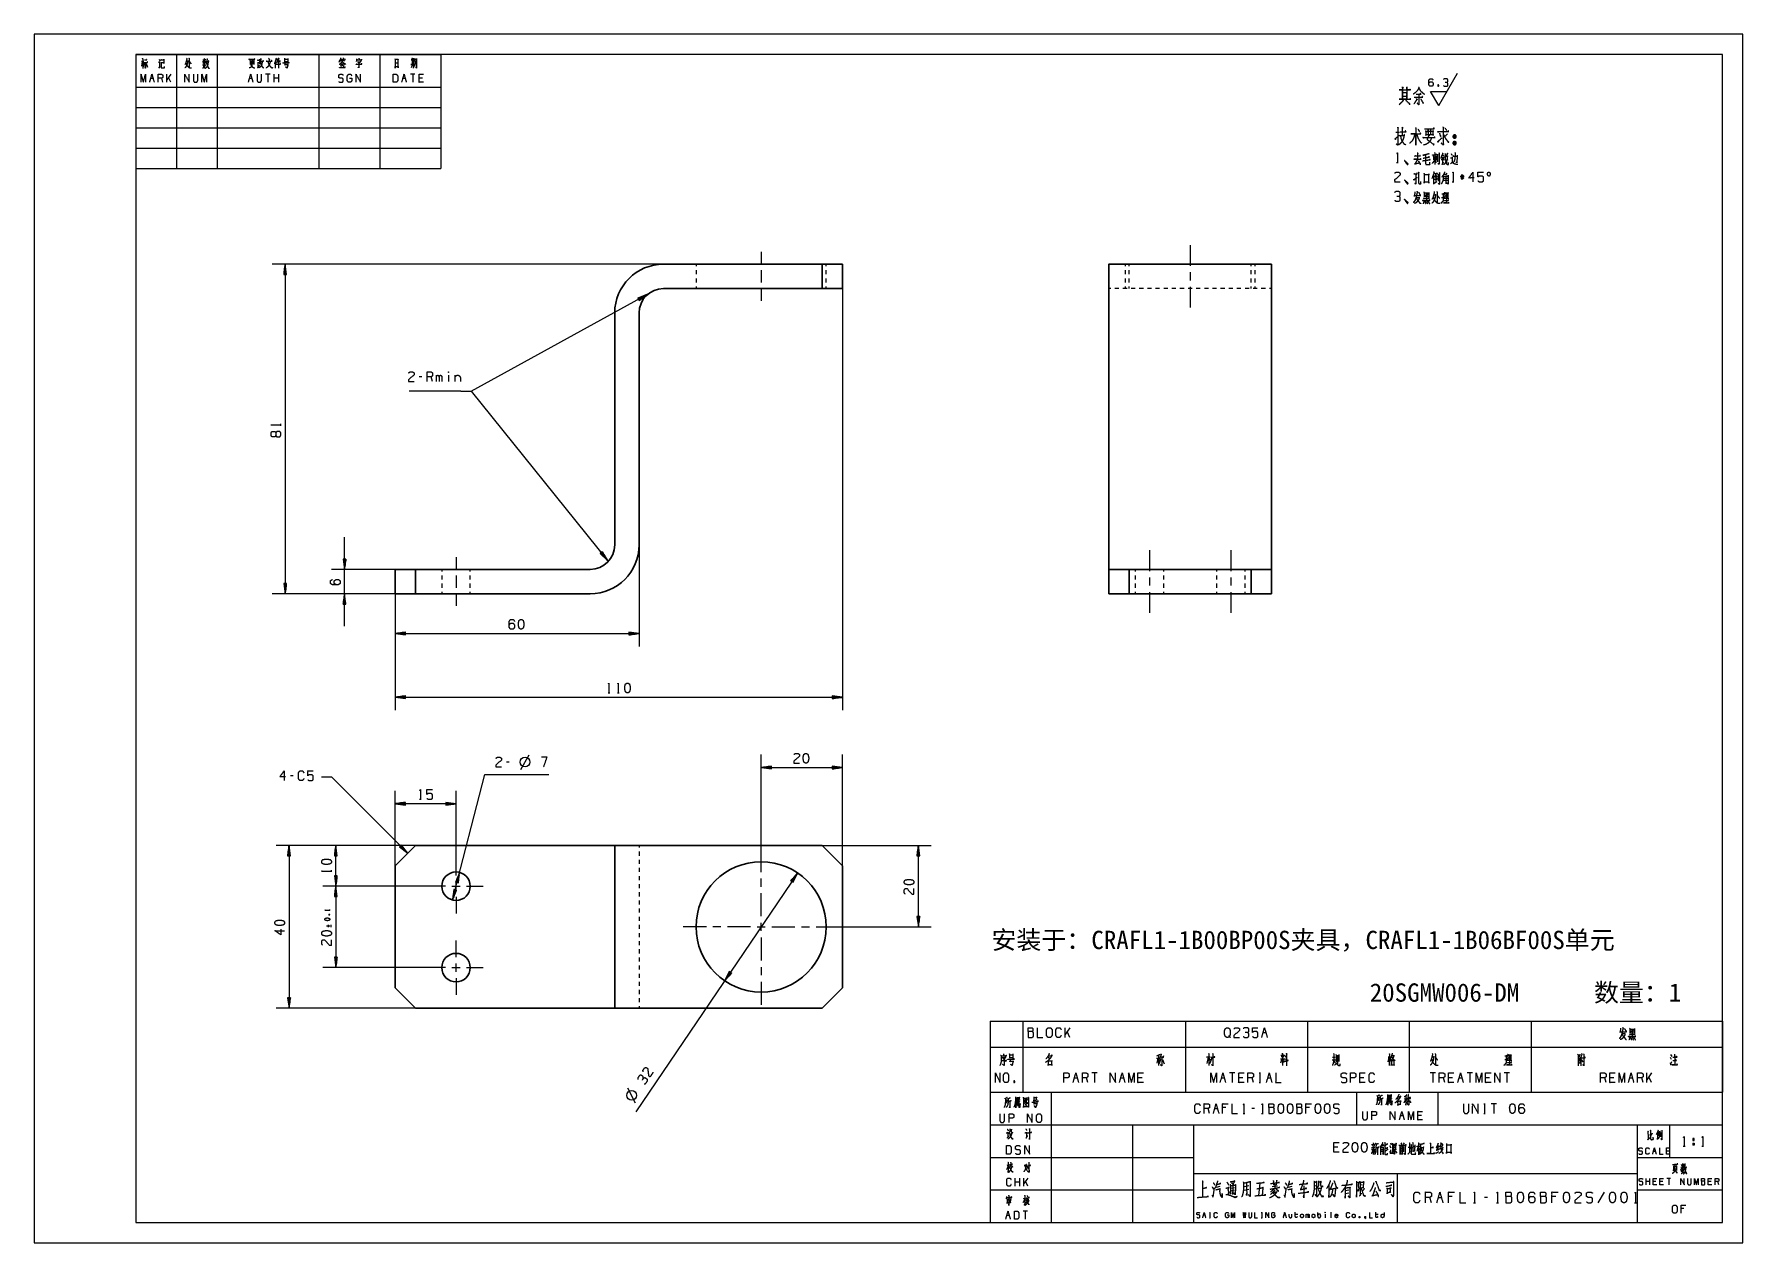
# Model space of a CAD drawing. Header units: millimetres. Extents: x 0 to 420, y 0 to 297.
import ezdxf

# ---------------------------------------------------------------- set-up
doc = ezdxf.new("R2010")
doc.units = ezdxf.units.MM
doc.layers.add('101', color=7, linetype='Continuous', true_color=0xffffff)

msp = doc.modelspace()

# ---------------------------------------------------------------- texts
at = {"layer": '101', "color": 95, "linetype": 'Continuous', "lineweight": 18, "char_height": 4.5, "width": 6191.9609, "attachment_point": 1}
for s, insert in [('{\\fSimSun|b0|i0|c134|p2;安装于：CRAFL1-1B00BP00S夹具，}CRAFL1-1B06BF00S{\\fSimSun|b0|i0|c134|p2;单元}', (235.31, 76.68)), ('{\\fSimSun|b0|i0|c134|p2;20SGMW006-DM      数量：1}', (328.3, 63.75))]:
    msp.add_mtext(s, dxfattribs=dict(at, insert=insert))

# ---------------------------------------------------------------- linework, layer by layer
at = {"layer": '101', "color": 133, "linetype": 'Continuous', "lineweight": 18}
for p, q in [((420, 297), (0, 297)), ((0, 297), (0, 0)), ((420, 0), (420, 297)), ((25, 292), (100, 292)), ((25, 292), (100, 292)), ((25, 292), (25, 264)), ((25, 292), (100, 292)), ((25, 292), (25, 5)), ((415, 292), (25, 292)), ((35, 292), (35, 264)), ((45, 292), (45, 264)), ((70, 292), (70, 264)), ((85, 292), (85, 264)), ((100, 292), (100, 264)), ((415, 5), (415, 292)), ((25, 284), (100, 284)), ((25, 279), (100, 279)), ((25, 274), (100, 274)), ((25, 269), (100, 269)), ((25, 264), (100, 264)), ((162.7, 240.49), (162.7, 239.99)), ((194.7, 239.99), (194.7, 240.49)), ((268.14, 240.49), (268.14, 239.99)), ((269.14, 239.99), (269.14, 240.49)), ((299.14, 239.99), (299.14, 240.49)), ((300.14, 239.99), (300.14, 240.49)), ((162.7, 238.99), (162.7, 237.99)), ((162.7, 236.99), (162.7, 235.99)), ((194.7, 237.99), (194.7, 238.99)), ((194.7, 235.99), (194.7, 236.99)), ((268.14, 238.99), (268.14, 237.99)), ((268.14, 236.99), (268.14, 235.99)), ((269.14, 237.99), (269.14, 238.99)), ((269.14, 235.99), (269.14, 236.99)), ((299.14, 237.99), (299.14, 238.99)), ((299.14, 235.99), (299.14, 236.99)), ((300.14, 237.99), (300.14, 238.99)), ((300.14, 235.99), (300.14, 236.99)), ((162.7, 234.99), (162.7, 234.49)), ((194.7, 234.49), (194.7, 234.99)), ((264.64, 234.49), (264.14, 234.49)), ((266.64, 234.49), (265.64, 234.49)), ((268.64, 234.49), (267.64, 234.49)), ((268.14, 234.99), (268.14, 234.49)), ((269.14, 234.49), (269.14, 234.99)), ((270.64, 234.49), (269.64, 234.49)), ((272.64, 234.49), (271.64, 234.49)), ((274.64, 234.49), (273.64, 234.49)), ((276.64, 234.49), (275.64, 234.49)), ((278.64, 234.49), (277.64, 234.49)), ((280.64, 234.49), (279.64, 234.49)), ((282.64, 234.49), (281.64, 234.49)), ((284.64, 234.49), (283.64, 234.49)), ((286.64, 234.49), (285.64, 234.49)), ((288.64, 234.49), (287.64, 234.49)), ((290.64, 234.49), (289.64, 234.49)), ((292.64, 234.49), (291.64, 234.49)), ((294.64, 234.49), (293.64, 234.49)), ((296.64, 234.49), (295.64, 234.49)), ((298.64, 234.49), (297.64, 234.49)), ((299.14, 234.49), (299.14, 234.99)), ((300.64, 234.49), (299.64, 234.49)), ((300.14, 234.49), (300.14, 234.99)), ((302.64, 234.49), (301.64, 234.49)), ((304.14, 234.49), (303.64, 234.49)), ((100.2, 165.49), (100.2, 164.99)), ((100.2, 163.99), (100.2, 162.99)), ((107.2, 164.99), (107.2, 165.49)), ((107.2, 162.99), (107.2, 163.99)), ((270.64, 165.49), (270.64, 164.99)), ((270.64, 163.99), (270.64, 162.99)), ((277.64, 164.99), (277.64, 165.49)), ((277.64, 162.99), (277.64, 163.99)), ((290.64, 165.49), (290.64, 164.99)), ((290.64, 163.99), (290.64, 162.99)), ((297.64, 164.99), (297.64, 165.49)), ((297.64, 162.99), (297.64, 163.99)), ((100.2, 161.99), (100.2, 160.99)), ((100.2, 159.99), (100.2, 159.49)), ((107.2, 160.99), (107.2, 161.99)), ((107.2, 159.49), (107.2, 159.99)), ((270.64, 161.99), (270.64, 160.99)), ((270.64, 159.99), (270.64, 159.49)), ((277.64, 160.99), (277.64, 161.99)), ((277.64, 159.49), (277.64, 159.99)), ((290.64, 161.99), (290.64, 160.99)), ((290.64, 159.99), (290.64, 159.49)), ((297.64, 160.99), (297.64, 161.99)), ((297.64, 159.49), (297.64, 159.99)), ((148.7, 97.63), (148.7, 97.13)), ((148.7, 96.13), (148.7, 95.13)), ((148.7, 94.13), (148.7, 93.13)), ((148.7, 92.13), (148.7, 91.13)), ((148.7, 90.13), (148.7, 89.13)), ((148.7, 88.13), (148.7, 87.13)), ((148.7, 86.13), (148.7, 85.13)), ((148.7, 84.13), (148.7, 83.13)), ((148.7, 82.13), (148.7, 81.13)), ((148.7, 80.13), (148.7, 79.13)), ((148.7, 78.13), (148.7, 77.13)), ((148.7, 76.13), (148.7, 75.13)), ((148.7, 74.13), (148.7, 73.13)), ((148.7, 72.13), (148.7, 71.13)), ((148.7, 70.13), (148.7, 69.13)), ((148.7, 68.13), (148.7, 67.13)), ((148.7, 66.13), (148.7, 65.13)), ((148.7, 64.13), (148.7, 63.13)), ((148.7, 62.13), (148.7, 61.13)), ((148.7, 60.13), (148.7, 59.13)), ((148.7, 58.13), (148.7, 57.63)), ((235, 37), (415, 37)), ((235, 37), (235, 5)), ((250, 37), (250, 5)), ((325, 37), (325, 29)), ((345, 37), (345, 29)), ((235, 29), (415, 29)), ((270, 29), (270, 5)), ((285, 29), (285, 5)), ((394, 29), (394, 5)), ((402, 29), (402, 21)), ((235, 21), (285, 21)), ((394, 21), (415, 21)), ((285, 17), (394, 17)), ((335, 17), (335, 5)), ((235, 13), (285, 13)), ((394, 13), (415, 13)), ((25, 5), (415, 5)), ((235, 5), (415, 5)), ((0, 0), (420, 0))]:
    msp.add_line(p, q, dxfattribs=at)
at = {"layer": '101', "color": 72, "linetype": 'Continuous', "lineweight": 18}
for p, q in [((26.57, 290.3), (26.35, 289.18)), ((26.36, 290.36), (26.98, 290.36)), ((26.69, 290.14), (26.91, 289.66)), ((30.74, 290.88), (30.87, 290.49)), ((31.13, 290.07), (31.22, 289.97)), ((37.42, 290.41), (37.77, 290.41)), ((41.69, 290.2), (41.43, 289.78)), ((41.53, 290.78), (41.66, 290.49)), ((41.88, 290.18), (42.11, 289.91)), ((42.14, 290.82), (41.95, 290.49)), ((53.11, 290.49), (53.99, 290.49)), ((53.11, 290.14), (53.98, 290.14)), ((54.01, 290.63), (54.01, 289.56)), ((55, 290.16), (55, 288.89)), ((55.02, 290.01), (55.35, 290.01)), ((55.4, 290.82), (55.37, 289.89)), ((59.27, 290.28), (59.27, 288.65)), ((61.56, 290.86), (62.32, 290.86)), ((61.56, 290.28), (62.32, 290.28)), ((61.73, 289.91), (61.56, 289.33)), ((62.33, 291.05), (62.33, 290.09)), ((76.04, 290.67), (76.21, 290.34)), ((92.86, 289.95), (93.25, 289.95)), ((93.22, 291.13), (93.33, 290.98)), ((27.11, 289.78), (26.88, 288.91)), ((27.56, 289.76), (27.87, 288.87)), ((28.66, 286.17), (29.22, 286.17)), ((30.65, 288.62), (30.93, 289.08)), ((31.62, 285.18), (31.34, 286.17)), ((32.63, 285.18), (32.63, 287.14)), ((33.59, 287.14), (32.63, 285.78)), ((33.59, 285.18), (33.04, 286.36)), ((41.4, 289.47), (42.16, 289.47)), ((52.94, 286.17), (53.49, 286.17)), ((53.1, 289.76), (53.98, 289.76)), ((58.02, 287.14), (56.9, 287.14)), ((57.46, 287.14), (57.46, 285.18)), ((59.02, 285.18), (59.02, 287.14)), ((60.14, 286.17), (59.02, 286.17)), ((60.14, 285.18), (60.14, 287.14)), ((61.6, 289.56), (62.33, 289.56)), ((75.31, 289.52), (75.48, 289.02)), ((75.35, 289.72), (76.07, 289.72)), ((75.6, 289.62), (75.76, 289.2)), ((76.13, 289.56), (75.92, 288.89)), ((90.65, 286.17), (91.2, 286.17)), ((93.6, 287.14), (92.49, 287.14)), ((92.92, 289.33), (92.65, 288.71)), ((93.05, 287.14), (93.05, 285.18)), ((93.18, 289.37), (93.28, 289.04)), ((93.75, 288.94), (94, 288.69)), ((95.45, 286.17), (94.61, 286.17)), ((334.68, 272.91), (335.58, 272.91)), ((335.58, 272.13), (336.72, 272.13)), ((334.89, 265.48), (335.32, 265.48)), ((343.96, 266.88), (344.63, 266.9)), ((344.32, 266.25), (344.63, 265.48)), ((344.92, 267.58), (345.06, 267.43)), ((344.97, 267.48), (344.97, 265.6)), ((345.25, 267.93), (345.39, 267.78)), ((348.14, 266.63), (348.46, 266.63)), ((348.29, 267.7), (348.5, 267.3)), ((343.96, 262.31), (343.96, 260.14)), ((344.16, 260.41), (344.81, 260.84)), ((344.53, 261.94), (344.53, 260.66)), ((344.65, 262.36), (344.83, 261.86)), ((345.29, 263.04), (345.54, 262.96)), ((346.36, 261.09), (347.48, 261.09)), ((346.4, 261.64), (347.49, 261.64)), ((346.5, 262.61), (347.19, 262.61)), ((347.28, 262.81), (346.95, 262.34)), ((348.55, 260.71), (348.97, 260.71)), ((351.53, 261.91), (350.53, 261.91)), ((350.7, 262.39), (351.38, 261.44)), ((351.36, 262.39), (350.7, 261.44)), ((351.02, 261.19), (351.02, 262.61)), ((339.75, 256.88), (340.42, 256.88)), ((341.69, 258), (342.78, 258)), ((341.7, 257.1), (342.78, 257.1)), ((341.77, 257.73), (341.97, 257.3)), ((342.25, 257.9), (342.25, 256.15)), ((342.61, 257.73), (342.43, 257.3)), ((342.78, 258.13), (342.78, 256.9)), ((344.03, 257.5), (344.46, 257.5)), ((346.31, 257.78), (346.31, 255.95)), ((346.75, 257.3), (347.53, 257.3)), ((95.33, 212.82), (94.66, 212.82)), ((97.94, 211.62), (97.61, 212.82)), ((98.88, 211.62), (98.88, 213.2)), ((101.83, 213.2), (101.83, 211.62)), ((103.43, 213.2), (103.43, 211.62)), ((60.6, 200.79), (60.6, 201.21)), ((141.08, 135.15), (141.51, 135.15)), ((143.36, 135.15), (143.78, 135.15)), ((116.79, 118.13), (116.12, 118.13)), ((119.64, 116.29), (121.64, 119.94)), ((63.7, 114.79), (63.03, 114.79)), ((94.72, 109), (95.15, 109)), ((73.06, 91.15), (73.06, 91.58)), ((72.43, 80.59), (72.64, 80.67)), ((72.65, 81.67), (72.65, 81.88)), ((71.85, 77.89), (72.65, 77.89)), ((72.25, 78.17), (72.25, 77.6)), ((73.04, 77.6), (73.04, 78.17)), ((235, 54.46), (243, 54.46)), ((235, 54.46), (235, 48.11)), ((243, 54.46), (283, 54.46)), ((243, 54.46), (243, 48.11)), ((253.41, 50.48), (253.41, 52.85)), ((254.57, 52.85), (253.41, 51.2)), ((254.57, 50.48), (253.9, 51.9)), ((283, 54.46), (283, 48.11)), ((283, 54.46), (313, 54.46)), ((302.09, 51.68), (302.76, 51.68)), ((313, 54.46), (338, 54.46)), ((313, 54.46), (313, 48.11)), ((338, 54.46), (338, 48.11)), ((338, 54.46), (368, 54.46)), ((368, 54.46), (415, 54.46)), ((368, 54.46), (368, 48.11)), ((390.33, 51.4), (391, 51.4)), ((392.27, 52.53), (393.36, 52.53)), ((392.29, 51.62), (393.36, 51.62)), ((392.36, 52.25), (392.55, 51.83)), ((392.83, 52.43), (392.83, 50.68)), ((393.19, 52.25), (393.01, 51.83)), ((393.36, 52.65), (393.36, 51.43)), ((415, 54.46), (415, 48.11)), ((235, 48.11), (243, 48.11)), ((235, 48.11), (235, 37)), ((239.76, 46.22), (240.58, 46.22)), ((240.59, 46.45), (240.59, 45.3)), ((243, 48.11), (243, 37)), ((243, 48.11), (283, 48.11)), ((283, 48.11), (283, 37)), ((283, 48.11), (313, 48.11)), ((307.33, 46.2), (307.61, 45.62)), ((313, 48.11), (313, 37)), ((313, 48.11), (338, 48.11)), ((320.7, 46.25), (320.7, 44.55)), ((338, 48.11), (368, 48.11)), ((338, 48.11), (338, 37)), ((368, 48.11), (415, 48.11)), ((368, 48.11), (368, 37)), ((380.84, 46.45), (381.02, 46.3)), ((402.21, 46.3), (402.51, 45.75)), ((415, 48.11), (415, 37)), ((239.76, 45.53), (240.58, 45.53)), ((239.95, 45.08), (239.76, 44.38)), ((239.81, 44.65), (240.59, 44.65)), ((249.23, 45.65), (249.55, 45.17)), ((275.88, 45.4), (276.64, 45.4)), ((276.21, 45.35), (275.95, 44.13)), ((276.35, 46.08), (276.35, 43.55)), ((276.39, 45.17), (276.6, 44.7)), ((276.87, 45.12), (276.55, 44)), ((276.78, 45.68), (277.56, 45.68)), ((276.8, 45.17), (276.94, 44.95)), ((277.38, 45.08), (277.79, 43.98)), ((277.63, 45.98), (277.45, 45.35)), ((288.6, 45.62), (288.21, 44.08)), ((288.74, 45.35), (289.04, 44.9)), ((306.72, 45.25), (306.32, 44.17)), ((306.37, 45.25), (307.18, 45.25)), ((306.49, 46.18), (306.62, 45.6)), ((306.87, 45.25), (307.18, 44.77)), ((307.15, 46.18), (306.94, 45.53)), ((307.31, 45.37), (307.52, 44.92)), ((319.06, 44.95), (319.87, 44.95)), ((319.15, 45.65), (319.82, 45.65)), ((320.1, 46.03), (320.7, 46.03)), ((333.02, 45.6), (332.74, 44.45)), ((343.6, 45.68), (344.03, 45.68)), ((361.81, 45.95), (361.81, 44.13)), ((362.25, 45.48), (363.03, 45.48)), ((379.52, 46.1), (379.87, 46.1)), ((380.17, 45.6), (380.17, 43.53)), ((402.12, 45.6), (402.42, 45.12)), ((147.83, 34.33), (145.93, 38.04)), ((240.85, 39.81), (240.99, 39.39)), ((255.72, 40.56), (256.39, 40.56)), ((259, 39.36), (258.67, 40.56)), ((261.28, 41.74), (259.94, 41.74)), ((260.61, 41.74), (260.61, 39.36)), ((267.1, 40.56), (267.77, 40.56)), ((272.33, 40.56), (271.32, 40.56)), ((291.86, 40.56), (292.53, 40.56)), ((295.14, 41.74), (293.8, 41.74)), ((294.47, 41.74), (294.47, 39.36)), ((297.08, 40.56), (296.08, 40.56)), ((299.7, 39.36), (299.36, 40.56)), ((301.12, 41.74), (301.46, 41.74)), ((301.12, 39.36), (301.46, 39.36)), ((301.3, 41.74), (301.3, 39.36)), ((303.24, 40.56), (303.91, 40.56)), ((326.85, 40.56), (325.84, 40.56)), ((344.45, 41.74), (343.11, 41.74)), ((343.78, 41.74), (343.78, 39.36)), ((346.73, 39.36), (346.39, 40.56)), ((348.67, 40.56), (347.66, 40.56)), ((350.27, 40.56), (350.94, 40.56)), ((353.56, 41.74), (352.21, 41.74)), ((352.88, 41.74), (352.88, 39.36)), ((357.77, 40.56), (356.76, 40.56)), ((362.66, 41.74), (361.32, 41.74)), ((361.99, 41.74), (361.99, 39.36)), ((386.37, 39.36), (386.04, 40.56)), ((388.31, 40.56), (387.31, 40.56)), ((392.19, 40.56), (392.87, 40.56)), ((395.48, 39.36), (395.14, 40.56)), ((396.41, 39.36), (396.41, 41.74)), ((397.58, 41.74), (396.41, 40.09)), ((397.58, 39.36), (396.91, 40.79)), ((235, 37), (243, 37)), ((241.5, 33.66), (242.04, 33.81)), ((241.79, 35.05), (241.78, 33.74)), ((243, 37), (283, 37)), ((283, 37), (313, 37)), ((313, 37), (338, 37)), ((332.92, 34.28), (333.47, 34.43)), ((333.22, 35.67), (333.2, 34.36)), ((336.72, 35.38), (337.43, 35.58)), ((338, 37), (368, 37)), ((356.36, 34.18), (356.7, 34.18)), ((356.54, 34.18), (356.54, 31.81)), ((359.49, 34.18), (358.15, 34.18)), ((358.82, 34.18), (358.82, 31.81)), ((368, 37), (415, 37)), ((288.92, 31.81), (288.58, 33.01)), ((290.19, 33.01), (290.86, 33.01)), ((292.96, 33.23), (292.13, 33.23)), ((297.14, 31.81), (297.56, 31.81)), ((299.97, 33.01), (299.29, 33.01)), ((301.69, 31.81), (302.12, 31.81)), ((313.45, 33.23), (312.62, 33.23)), ((335.89, 31.26), (336.48, 31.26)), ((341.01, 31.26), (340.12, 31.26)), ((356.36, 31.81), (356.7, 31.81)), ((396.78, 26.5), (397.1, 26.62)), ((320.45, 23.48), (319.45, 23.48)), ((328.71, 23.46), (329.58, 23.46)), ((328.76, 24.13), (329.56, 24.13)), ((328.96, 24.03), (329.06, 23.63)), ((329.15, 24.53), (329.24, 24.18)), ((329.4, 24.03), (329.26, 23.58)), ((331.09, 22.96), (331.61, 22.96)), ((331.43, 22.01), (331.66, 21.71)), ((333.19, 23.88), (333.46, 23.33)), ((333.41, 24.58), (333.53, 24.06)), ((334.38, 24.36), (334.29, 23.91)), ((335.96, 24.61), (336.21, 24.16)), ((336.05, 21.98), (336.23, 21.71)), ((336.72, 24.61), (336.51, 24.16)), ((337.71, 23.51), (338.36, 23.51)), ((338.28, 23.16), (339.34, 23.83)), ((340.2, 23.68), (339.86, 22.41)), ((340.31, 23.51), (340.61, 22.86)), ((340.73, 23.46), (341.44, 23.46)), ((398.04, 22.56), (398.48, 22.56)), ((401.88, 22.56), (401.21, 22.56)), ((405.37, 23.74), (405.8, 23.74)), ((407.69, 24.46), (408.02, 24.46)), ((407.69, 24.46), (407.69, 23.99)), ((409.93, 23.74), (410.35, 23.74)), ((239.62, 19.15), (239.06, 19.01)), ((239.43, 18.9), (239.63, 18.63)), ((404.78, 18.63), (405.57, 18.79)), ((405.68, 18.57), (406.23, 18.69)), ((241.17, 13.94), (241.17, 15.91)), ((242.28, 14.94), (241.17, 14.94)), ((242.28, 13.94), (242.28, 15.91)), ((243.29, 13.94), (243.29, 15.91)), ((244.25, 15.91), (243.29, 14.54)), ((244.25, 13.94), (243.7, 15.12)), ((290.64, 13.69), (291.54, 13.94)), ((294.25, 13.42), (295.03, 13.59)), ((294.25, 12.8), (295.08, 13)), ((297.47, 12.9), (298.59, 13.18)), ((298.54, 14.01), (297.49, 13.73)), ((301.25, 14.63), (300.98, 11.62)), ((304.3, 13.8), (305.66, 14.04)), ((308.32, 13.69), (309.22, 13.94)), ((315.02, 14.01), (314.63, 13.94)), ((315, 13.25), (314.63, 13.14)), ((323.17, 12.9), (322.32, 12.8)), ((323.85, 14.45), (323.66, 14.35)), ((326.44, 14.25), (325.93, 14.18)), ((396.24, 14.25), (396.24, 15.82)), ((397.13, 15.04), (396.24, 15.04)), ((397.13, 14.25), (397.13, 15.82)), ((398.6, 15.04), (397.94, 15.04)), ((400.3, 15.04), (399.63, 15.04)), ((402.22, 15.82), (401.33, 15.82)), ((401.78, 15.82), (401.78, 14.25)), ((412.18, 15.04), (411.51, 15.04)), ((414.1, 14.25), (413.88, 15.04)), ((239.32, 10.28), (239.85, 10.36)), ((243.7, 10.96), (243.12, 10.84)), ((243.49, 10.67), (243.68, 10.43)), ((322.32, 12.14), (323.17, 12.25)), ((343.45, 9.85), (343.08, 11.17)), ((345.17, 11.17), (345.91, 11.17)), ((348.55, 11.42), (347.63, 11.42)), ((353.79, 9.85), (354.26, 9.85)), ((357.23, 11.17), (356.49, 11.17)), ((359.45, 9.85), (359.92, 9.85)), ((374, 11.42), (373.09, 11.42)), ((385.88, 12.47), (384.4, 9.85)), ((393.39, 9.85), (393.86, 9.85)), ((405.52, 8.46), (404.84, 8.46)), ((239.1, 6.79), (239.66, 6.79)), ((244.18, 7.77), (243.07, 7.77)), ((243.62, 7.77), (243.62, 5.8)), ((287.41, 6.84), (287.78, 6.84)), ((288.91, 7.48), (289.1, 7.48)), ((288.91, 6.17), (289.1, 6.17)), ((289.01, 7.48), (289.01, 6.17)), ((301.64, 7.48), (301.83, 7.48)), ((301.64, 6.17), (301.83, 6.17)), ((301.74, 7.48), (301.74, 6.17)), ((307.21, 6.84), (307.58, 6.84)), ((309.85, 7.04), (310.59, 7.04)), ((312.68, 6.17), (312.68, 7.04)), ((315.51, 6.52), (315.51, 7.48)), ((317.3, 7.04), (317.3, 6.17)), ((318.71, 7.5), (318.71, 6.17)), ((329.66, 7.04), (330.39, 7.04))]:
    msp.add_line(p, q, dxfattribs=at)
at = {"layer": '101', "color": 43, "linetype": 'Continuous', "lineweight": 18}
for p, q in [((345.26, 279.45), (349.88, 287.45)), ((345.26, 279.45), (343.25, 282.95)), ((343.25, 282.95), (347.28, 282.95)), ((345.08, 284.54), (345.21, 284.21))]:
    msp.add_line(p, q, dxfattribs=at)
at = {"layer": '101', "color": 22, "linetype": 'Continuous', "lineweight": 18}
for p, q in [((154.7, 240.49), (58.52, 240.49)), ((61.7, 240.49), (61.36, 237.95)), ((61.57, 237.95), (61.57, 239.53)), ((61.62, 237.95), (61.62, 239.91)), ((61.67, 237.95), (61.67, 240.3)), ((62.03, 237.95), (61.7, 240.49)), ((61.7, 240.49), (61.7, 159.49)), ((61.72, 237.95), (61.72, 240.3)), ((61.77, 237.95), (61.77, 239.91)), ((61.82, 237.95), (61.82, 239.53)), ((61.36, 237.95), (62.03, 237.95)), ((61.37, 237.95), (61.37, 237.98)), ((61.37, 237.95), (61.37, 237.98)), ((61.42, 237.95), (61.42, 238.37)), ((61.47, 237.95), (61.47, 238.75)), ((61.52, 237.95), (61.52, 239.14)), ((61.87, 237.95), (61.87, 239.14)), ((61.92, 237.95), (61.92, 238.75)), ((61.97, 237.95), (61.97, 238.37)), ((62.03, 237.95), (62.03, 237.98)), ((62.03, 237.95), (62.03, 237.98)), ((107.43, 209.26), (150.77, 233.09)), ((150.77, 233.09), (148.39, 232.16)), ((148.39, 232.16), (148.42, 232.17)), ((148.39, 232.16), (148.42, 232.17)), ((148.39, 232.16), (148.71, 231.58)), ((148.41, 232.11), (148.78, 232.32)), ((148.44, 232.07), (149.14, 232.46)), ((148.46, 232.03), (149.51, 232.6)), ((148.49, 231.98), (149.87, 232.74)), ((148.51, 231.94), (150.23, 232.88)), ((148.54, 231.89), (150.59, 233.02)), ((148.56, 231.85), (150.62, 232.98)), ((148.59, 231.8), (150.3, 232.75)), ((148.61, 231.76), (149.99, 232.52)), ((148.63, 231.71), (149.68, 232.29)), ((148.66, 231.67), (149.36, 232.06)), ((148.68, 231.63), (149.05, 231.83)), ((148.71, 231.58), (150.77, 233.09)), ((148.71, 231.58), (148.74, 231.6)), ((148.71, 231.58), (148.74, 231.6)), ((198.7, 234.49), (198.7, 130.88)), ((104.89, 209.26), (107.43, 209.26)), ((104.89, 209.26), (107.43, 209.26)), ((107.43, 209.26), (140.96, 167.65)), ((76.3, 151.55), (76.3, 173.43)), ((76.63, 168.03), (75.96, 168.03)), ((75.96, 168.03), (76.3, 165.49)), ((75.97, 168.03), (75.97, 168)), ((75.97, 168.03), (75.97, 168)), ((76.02, 168.03), (76.02, 167.61)), ((76.07, 168.03), (76.07, 167.23)), ((76.12, 168.03), (76.12, 166.84)), ((76.17, 168.03), (76.17, 166.46)), ((76.22, 168.03), (76.22, 166.07)), ((76.27, 168.03), (76.27, 165.68)), ((76.3, 165.49), (76.63, 168.03)), ((76.32, 168.03), (76.32, 165.68)), ((76.37, 168.03), (76.37, 166.07)), ((76.42, 168.03), (76.42, 166.46)), ((76.47, 168.03), (76.47, 166.84)), ((76.52, 168.03), (76.52, 167.23)), ((76.57, 168.03), (76.57, 167.61)), ((76.63, 168.03), (76.63, 168)), ((76.63, 168.03), (76.63, 168)), ((139.62, 169.83), (139.1, 169.41)), ((139.1, 169.41), (140.96, 167.65)), ((139.11, 169.42), (139.13, 169.39)), ((139.11, 169.42), (139.13, 169.39)), ((139.15, 169.45), (139.41, 169.12)), ((139.19, 169.48), (139.69, 168.86)), ((139.23, 169.51), (139.97, 168.59)), ((139.27, 169.54), (140.25, 168.32)), ((139.3, 169.58), (140.54, 168.05)), ((139.34, 169.61), (140.82, 167.78)), ((139.38, 169.64), (140.86, 167.81)), ((139.42, 169.67), (140.65, 168.15)), ((139.46, 169.7), (140.45, 168.48)), ((139.5, 169.74), (140.25, 168.81)), ((139.54, 169.77), (140.05, 169.14)), ((139.58, 169.8), (139.84, 169.47)), ((139.62, 169.83), (139.64, 169.81)), ((139.62, 169.83), (139.64, 169.81)), ((140.96, 167.65), (139.62, 169.83)), ((148.7, 171.49), (148.7, 146.54)), ((93.7, 165.49), (73.12, 165.49)), ((61.36, 162.03), (61.7, 159.49)), ((62.03, 162.03), (61.36, 162.03)), ((61.37, 162.03), (61.37, 162)), ((61.37, 162.03), (61.37, 162)), ((61.42, 162.03), (61.42, 161.61)), ((61.47, 162.03), (61.47, 161.23)), ((61.52, 162.03), (61.52, 160.84)), ((61.57, 162.03), (61.57, 160.46)), ((61.62, 162.03), (61.62, 160.07)), ((61.67, 162.03), (61.67, 159.68)), ((61.7, 159.49), (62.03, 162.03)), ((61.72, 162.03), (61.72, 159.68)), ((61.77, 162.03), (61.77, 160.07)), ((61.82, 162.03), (61.82, 160.46)), ((61.87, 162.03), (61.87, 160.84)), ((61.92, 162.03), (61.92, 161.23)), ((61.97, 162.03), (61.97, 161.61)), ((62.03, 162.03), (62.03, 162)), ((62.03, 162.03), (62.03, 162)), ((93.7, 159.49), (58.52, 159.49)), ((93.7, 159.49), (73.12, 159.49)), ((76.3, 159.49), (75.96, 156.95)), ((75.96, 156.95), (76.63, 156.95)), ((75.97, 156.95), (75.97, 156.98)), ((75.97, 156.95), (75.97, 156.98)), ((76.02, 156.95), (76.02, 157.37)), ((76.07, 156.95), (76.07, 157.75)), ((76.12, 156.95), (76.12, 158.14)), ((76.17, 156.95), (76.17, 158.53)), ((76.22, 156.95), (76.22, 158.91)), ((76.27, 156.95), (76.27, 159.3)), ((76.63, 156.95), (76.3, 159.49)), ((76.32, 156.95), (76.32, 159.3)), ((76.37, 156.95), (76.37, 158.91)), ((76.42, 156.95), (76.42, 158.53)), ((76.47, 156.95), (76.47, 158.14)), ((76.52, 156.95), (76.52, 157.75)), ((76.57, 156.95), (76.57, 157.37)), ((76.63, 156.95), (76.63, 156.98)), ((76.63, 156.95), (76.63, 156.98)), ((88.7, 159.49), (88.7, 146.54)), ((88.7, 159.49), (88.7, 130.88)), ((91.24, 150.05), (88.7, 149.72)), ((88.7, 149.72), (91.24, 149.38)), ((88.7, 149.72), (148.7, 149.72)), ((91.24, 149.74), (88.9, 149.74)), ((91.24, 149.69), (88.9, 149.69)), ((91.24, 149.79), (89.28, 149.79)), ((91.24, 149.64), (89.28, 149.64)), ((91.24, 149.84), (89.67, 149.84)), ((91.24, 149.59), (89.67, 149.59)), ((91.24, 149.89), (90.05, 149.89)), ((91.24, 149.54), (90.05, 149.54)), ((91.24, 149.94), (90.44, 149.94)), ((91.24, 149.49), (90.44, 149.49)), ((91.24, 149.99), (90.82, 149.99)), ((91.24, 149.44), (90.82, 149.44)), ((91.24, 150.05), (91.21, 150.05)), ((91.24, 150.05), (91.21, 150.05)), ((91.24, 149.38), (91.21, 149.38)), ((91.24, 149.38), (91.21, 149.38)), ((91.24, 149.38), (91.24, 150.05)), ((146.16, 150.05), (146.16, 149.38)), ((146.16, 150.05), (146.19, 150.05)), ((148.7, 149.72), (146.16, 150.05)), ((146.16, 150.05), (146.19, 150.05)), ((146.16, 149.99), (146.58, 149.99)), ((146.16, 149.94), (146.97, 149.94)), ((146.16, 149.89), (147.35, 149.89)), ((146.16, 149.84), (147.74, 149.84)), ((146.16, 149.79), (148.12, 149.79)), ((146.16, 149.74), (148.51, 149.74)), ((146.16, 149.38), (148.7, 149.72)), ((146.16, 149.69), (148.51, 149.69)), ((146.16, 149.64), (148.12, 149.64)), ((146.16, 149.59), (147.74, 149.59)), ((146.16, 149.54), (147.35, 149.54)), ((146.16, 149.49), (146.97, 149.49)), ((146.16, 149.44), (146.58, 149.44)), ((146.16, 149.38), (146.19, 149.38)), ((146.16, 149.38), (146.19, 149.38)), ((91.24, 134.39), (88.7, 134.06)), ((88.7, 134.06), (91.24, 133.72)), ((88.7, 134.06), (198.7, 134.06)), ((91.24, 134.08), (88.9, 134.08)), ((91.24, 134.03), (88.9, 134.03)), ((91.24, 134.13), (89.28, 134.13)), ((91.24, 133.98), (89.28, 133.98)), ((91.24, 134.18), (89.67, 134.18)), ((91.24, 133.93), (89.67, 133.93)), ((91.24, 134.24), (90.05, 134.24)), ((91.24, 133.88), (90.05, 133.88)), ((91.24, 134.29), (90.44, 134.29)), ((91.24, 133.83), (90.44, 133.83)), ((91.24, 134.34), (90.82, 134.34)), ((91.24, 133.78), (90.82, 133.78)), ((91.24, 134.39), (91.21, 134.39)), ((91.24, 134.39), (91.21, 134.39)), ((91.24, 133.73), (91.21, 133.73)), ((91.24, 133.73), (91.21, 133.73)), ((91.24, 133.72), (91.24, 134.39)), ((196.16, 134.39), (196.19, 134.39)), ((196.16, 134.39), (196.19, 134.39)), ((196.16, 134.39), (196.16, 133.72)), ((198.7, 134.06), (196.16, 134.39)), ((196.16, 134.34), (196.58, 134.34)), ((196.16, 134.29), (196.97, 134.29)), ((196.16, 134.24), (197.35, 134.24)), ((196.16, 134.18), (197.74, 134.18)), ((196.16, 134.13), (198.12, 134.13)), ((196.16, 134.08), (198.51, 134.08)), ((196.16, 133.72), (198.7, 134.06)), ((196.16, 134.03), (198.51, 134.03)), ((196.16, 133.98), (198.12, 133.98)), ((196.16, 133.93), (197.74, 133.93)), ((196.16, 133.88), (197.35, 133.88)), ((196.16, 133.83), (196.97, 133.83)), ((196.16, 133.78), (196.58, 133.78)), ((196.16, 133.73), (196.19, 133.73)), ((196.16, 133.73), (196.19, 133.73)), ((178.7, 96.81), (178.7, 119.96)), ((198.7, 92.63), (198.7, 119.96)), ((73.15, 114.4), (70.61, 114.4)), ((73.15, 114.4), (91.81, 95.74)), ((102.83, 84.25), (110.79, 115.04)), ((110.79, 115.04), (126.51, 115.04)), ((181.24, 117.12), (178.7, 116.79)), ((178.7, 116.79), (198.7, 116.79)), ((178.7, 116.79), (181.24, 116.45)), ((181.24, 116.81), (178.9, 116.81)), ((181.24, 116.76), (178.9, 116.76)), ((181.24, 116.86), (179.28, 116.86)), ((181.24, 116.71), (179.28, 116.71)), ((181.24, 116.91), (179.67, 116.91)), ((181.24, 116.66), (179.67, 116.66)), ((181.24, 116.96), (180.05, 116.96)), ((181.24, 116.61), (180.05, 116.61)), ((181.24, 117.01), (180.44, 117.01)), ((181.24, 116.56), (180.44, 116.56)), ((181.24, 117.07), (180.82, 117.07)), ((181.24, 116.51), (180.82, 116.51)), ((181.24, 117.12), (181.21, 117.12)), ((181.24, 117.12), (181.21, 117.12)), ((181.24, 116.46), (181.21, 116.46)), ((181.24, 116.46), (181.21, 116.46)), ((181.24, 116.45), (181.24, 117.12)), ((196.16, 117.12), (196.19, 117.12)), ((198.7, 116.79), (196.16, 117.12)), ((196.16, 117.12), (196.16, 116.45)), ((196.16, 117.12), (196.19, 117.12)), ((196.16, 117.07), (196.58, 117.07)), ((196.16, 117.01), (196.97, 117.01)), ((196.16, 116.96), (197.35, 116.96)), ((196.16, 116.91), (197.74, 116.91)), ((196.16, 116.86), (198.12, 116.86)), ((196.16, 116.81), (198.51, 116.81)), ((196.16, 116.45), (198.7, 116.79)), ((196.16, 116.76), (198.51, 116.76)), ((196.16, 116.71), (198.12, 116.71)), ((196.16, 116.66), (197.74, 116.66)), ((196.16, 116.61), (197.35, 116.61)), ((196.16, 116.56), (196.97, 116.56)), ((196.16, 116.51), (196.58, 116.51)), ((196.16, 116.46), (196.19, 116.46)), ((196.16, 116.46), (196.19, 116.46)), ((88.7, 92.63), (88.7, 111.08)), ((103.7, 94.31), (103.7, 111.08)), ((91.24, 108.24), (88.7, 107.91)), ((103.7, 107.91), (88.7, 107.91)), ((88.7, 107.91), (91.24, 107.57)), ((91.24, 107.93), (88.9, 107.93)), ((91.24, 107.88), (88.9, 107.88)), ((91.24, 107.98), (89.28, 107.98)), ((91.24, 107.83), (89.28, 107.83)), ((91.24, 108.03), (89.67, 108.03)), ((91.24, 107.78), (89.67, 107.78)), ((91.24, 108.08), (90.05, 108.08)), ((91.24, 107.73), (90.05, 107.73)), ((91.24, 108.14), (90.44, 108.14)), ((91.24, 107.68), (90.44, 107.68)), ((91.24, 108.19), (90.82, 108.19)), ((91.24, 107.63), (90.82, 107.63)), ((91.24, 108.24), (91.21, 108.24)), ((91.24, 108.24), (91.21, 108.24)), ((91.24, 107.58), (91.21, 107.58)), ((91.24, 107.58), (91.21, 107.58)), ((91.24, 107.57), (91.24, 108.24)), ((103.7, 107.91), (101.16, 108.24)), ((101.16, 108.24), (101.16, 107.57)), ((101.16, 108.24), (101.19, 108.24)), ((101.16, 108.24), (101.19, 108.24)), ((101.16, 108.19), (101.58, 108.19)), ((101.16, 108.14), (101.97, 108.14)), ((101.16, 108.08), (102.35, 108.08)), ((101.16, 108.03), (102.74, 108.03)), ((101.16, 107.98), (103.12, 107.98)), ((101.16, 107.93), (103.51, 107.93)), ((101.16, 107.57), (103.7, 107.91)), ((101.16, 107.88), (103.51, 107.88)), ((101.16, 107.83), (103.12, 107.83)), ((101.16, 107.78), (102.74, 107.78)), ((101.16, 107.73), (102.35, 107.73)), ((101.16, 107.68), (101.97, 107.68)), ((101.16, 107.63), (101.58, 107.63)), ((101.16, 107.58), (101.19, 107.58)), ((101.16, 107.58), (101.19, 107.58)), ((93.7, 97.63), (59.47, 97.63)), ((62.64, 97.63), (62.31, 95.09)), ((62.51, 95.09), (62.51, 96.67)), ((62.56, 95.09), (62.56, 97.06)), ((62.62, 95.09), (62.62, 97.44)), ((62.98, 95.09), (62.64, 97.63)), ((62.64, 97.63), (62.64, 57.63)), ((62.67, 95.09), (62.67, 97.44)), ((62.72, 95.09), (62.72, 97.06)), ((62.77, 95.09), (62.77, 96.67)), ((93.7, 97.63), (70.97, 97.63)), ((74.15, 97.63), (73.81, 95.09)), ((74.02, 95.09), (74.02, 96.67)), ((74.07, 95.09), (74.07, 97.06)), ((74.12, 95.09), (74.12, 97.44)), ((74.15, 87.63), (74.15, 97.63)), ((74.48, 95.09), (74.15, 97.63)), ((74.17, 95.09), (74.17, 97.44)), ((74.23, 95.09), (74.23, 97.06)), ((74.28, 95.09), (74.28, 96.67)), ((90.25, 97.77), (89.78, 97.3)), ((89.78, 97.3), (91.81, 95.74)), ((89.78, 97.3), (89.8, 97.28)), ((89.78, 97.3), (89.8, 97.28)), ((89.82, 97.34), (90.11, 97.05)), ((89.85, 97.38), (90.42, 96.81)), ((89.89, 97.41), (90.73, 96.57)), ((89.92, 97.45), (91.04, 96.33)), ((89.96, 97.48), (91.35, 96.1)), ((90, 97.52), (91.66, 95.86)), ((90.03, 97.56), (91.69, 95.9)), ((90.07, 97.59), (91.45, 96.21)), ((90.1, 97.63), (91.22, 96.51)), ((90.14, 97.66), (90.98, 96.82)), ((90.18, 97.7), (90.74, 97.13)), ((90.21, 97.74), (90.51, 97.44)), ((90.25, 97.77), (90.27, 97.75)), ((90.25, 97.77), (90.27, 97.75)), ((91.81, 95.74), (90.25, 97.77)), ((193.7, 97.63), (220.51, 97.63)), ((217.34, 97.63), (217, 95.09)), ((217.21, 95.09), (217.21, 96.67)), ((217.26, 95.09), (217.26, 97.06)), ((217.31, 95.09), (217.31, 97.44)), ((217.67, 95.09), (217.34, 97.63)), ((217.34, 77.63), (217.34, 97.63)), ((217.36, 95.09), (217.36, 97.44)), ((217.41, 95.09), (217.41, 97.06)), ((217.46, 95.09), (217.46, 96.67)), ((62.31, 95.09), (62.31, 95.13)), ((62.31, 95.09), (62.31, 95.13)), ((62.31, 95.09), (62.98, 95.09)), ((62.36, 95.09), (62.36, 95.51)), ((62.41, 95.09), (62.41, 95.9)), ((62.46, 95.09), (62.46, 96.28)), ((62.82, 95.09), (62.82, 96.28)), ((62.87, 95.09), (62.87, 95.9)), ((62.92, 95.09), (62.92, 95.51)), ((62.97, 95.09), (62.97, 95.13)), ((62.97, 95.09), (62.97, 95.13)), ((73.81, 95.09), (74.48, 95.09)), ((73.82, 95.09), (73.82, 95.13)), ((73.82, 95.09), (73.82, 95.13)), ((73.87, 95.09), (73.87, 95.51)), ((73.92, 95.09), (73.92, 95.9)), ((73.97, 95.09), (73.97, 96.28)), ((74.33, 95.09), (74.33, 96.28)), ((74.38, 95.09), (74.38, 95.9)), ((74.43, 95.09), (74.43, 95.51)), ((74.48, 95.09), (74.48, 95.13)), ((74.48, 95.09), (74.48, 95.13)), ((217, 95.09), (217, 95.13)), ((217, 95.09), (217, 95.13)), ((217, 95.09), (217.67, 95.09)), ((217.06, 95.09), (217.06, 95.51)), ((217.11, 95.09), (217.11, 95.9)), ((217.16, 95.09), (217.16, 96.28)), ((217.51, 95.09), (217.51, 96.28)), ((217.56, 95.09), (217.56, 95.9)), ((217.61, 95.09), (217.61, 95.51)), ((217.67, 95.09), (217.67, 95.13)), ((217.67, 95.09), (217.67, 95.13)), ((73.81, 90.17), (74.15, 87.63)), ((74.48, 90.17), (73.81, 90.17)), ((73.82, 90.17), (73.82, 90.14)), ((73.82, 90.17), (73.82, 90.14)), ((73.87, 90.17), (73.87, 89.76)), ((73.92, 90.17), (73.92, 89.37)), ((73.97, 90.17), (73.97, 88.98)), ((74.02, 90.17), (74.02, 88.6)), ((74.07, 90.17), (74.07, 88.21)), ((74.12, 90.17), (74.12, 87.83)), ((74.15, 87.63), (74.48, 90.17)), ((74.17, 90.17), (74.17, 87.83)), ((74.23, 90.17), (74.23, 88.21)), ((74.28, 90.17), (74.28, 88.6)), ((74.33, 90.17), (74.33, 88.98)), ((74.38, 90.17), (74.38, 89.37)), ((74.43, 90.17), (74.43, 89.76)), ((74.48, 90.17), (74.48, 90.14)), ((74.48, 90.17), (74.48, 90.14)), ((104.58, 91.02), (103.62, 88.65)), ((103.62, 88.65), (103.63, 88.68)), ((103.62, 88.65), (103.63, 88.68)), ((103.62, 88.65), (104.27, 88.48)), ((103.67, 88.63), (103.78, 89.04)), ((103.72, 88.62), (103.92, 89.4)), ((103.77, 88.61), (104.07, 89.76)), ((103.82, 88.6), (104.21, 90.12)), ((103.87, 88.58), (104.36, 90.48)), ((103.92, 88.57), (104.51, 90.84)), ((103.97, 88.56), (104.56, 90.83)), ((104.02, 88.54), (104.51, 90.44)), ((104.07, 88.53), (104.46, 90.06)), ((104.11, 88.52), (104.41, 89.67)), ((104.16, 88.51), (104.37, 89.28)), ((104.21, 88.49), (104.32, 88.9)), ((104.26, 88.48), (104.27, 88.51)), ((104.26, 88.48), (104.27, 88.51)), ((104.27, 88.48), (104.58, 91.02)), ((187.68, 90.88), (147.88, 32.18)), ((187.68, 90.88), (185.98, 88.96)), ((185.98, 88.96), (186, 88.99)), ((185.98, 88.96), (186, 88.99)), ((185.98, 88.96), (186.53, 88.59)), ((186.03, 88.93), (186.26, 89.28)), ((186.07, 88.9), (186.52, 89.57)), ((186.11, 88.87), (186.78, 89.86)), ((186.15, 88.85), (187.04, 90.15)), ((186.19, 88.82), (187.3, 90.44)), ((186.24, 88.79), (187.55, 90.73)), ((186.28, 88.76), (187.6, 90.7)), ((186.32, 88.73), (187.42, 90.35)), ((186.36, 88.7), (187.25, 90.01)), ((186.4, 88.67), (187.07, 89.66)), ((186.45, 88.65), (186.9, 89.31)), ((186.49, 88.62), (186.72, 88.96)), ((186.53, 88.59), (187.68, 90.88)), ((186.53, 88.59), (186.55, 88.61)), ((186.53, 88.59), (186.55, 88.61)), ((97.03, 87.63), (70.97, 87.63)), ((97.03, 87.63), (70.97, 87.63)), ((74.15, 87.63), (73.81, 85.09)), ((73.81, 85.09), (74.48, 85.09)), ((73.82, 85.09), (73.82, 85.13)), ((73.82, 85.09), (73.82, 85.13)), ((73.87, 85.09), (73.87, 85.51)), ((73.92, 85.09), (73.92, 85.9)), ((73.97, 85.09), (73.97, 86.28)), ((74.02, 85.09), (74.02, 86.67)), ((74.07, 85.09), (74.07, 87.06)), ((74.12, 85.09), (74.12, 87.44)), ((74.48, 85.09), (74.15, 87.63)), ((74.15, 87.63), (74.15, 67.63)), ((74.17, 85.09), (74.17, 87.44)), ((74.23, 85.09), (74.23, 87.06)), ((74.28, 85.09), (74.28, 86.67)), ((74.33, 85.09), (74.33, 86.28)), ((74.38, 85.09), (74.38, 85.9)), ((74.43, 85.09), (74.43, 85.51)), ((74.48, 85.09), (74.48, 85.13)), ((74.48, 85.09), (74.48, 85.13)), ((103.14, 86.79), (102.83, 84.25)), ((102.83, 84.25), (103.79, 86.62)), ((103.44, 86.71), (102.85, 84.44)), ((103.39, 86.72), (102.9, 84.83)), ((103.49, 86.7), (102.9, 84.43)), ((103.34, 86.74), (102.94, 85.21)), ((103.29, 86.75), (102.99, 85.6)), ((103.24, 86.76), (103.04, 85.98)), ((103.54, 86.69), (103.04, 84.79)), ((103.19, 86.77), (103.09, 86.37)), ((103.14, 86.79), (103.13, 86.76)), ((103.14, 86.79), (103.13, 86.76)), ((103.79, 86.62), (103.14, 86.79)), ((103.58, 86.67), (103.19, 85.15)), ((103.63, 86.66), (103.34, 85.51)), ((103.68, 86.65), (103.48, 85.87)), ((103.73, 86.63), (103.63, 86.23)), ((103.78, 86.62), (103.77, 86.59)), ((103.78, 86.62), (103.77, 86.59)), ((217, 80.17), (217, 80.14)), ((217, 80.17), (217, 80.14)), ((217, 80.17), (217.34, 77.63)), ((217.67, 80.17), (217, 80.17)), ((217.06, 80.17), (217.06, 79.76)), ((217.11, 80.17), (217.11, 79.37)), ((217.16, 80.17), (217.16, 78.98)), ((217.21, 80.17), (217.21, 78.6)), ((217.26, 80.17), (217.26, 78.21)), ((217.31, 80.17), (217.31, 77.83)), ((217.34, 77.63), (217.67, 80.17)), ((217.36, 80.17), (217.36, 77.83)), ((217.41, 80.17), (217.41, 78.21)), ((217.46, 80.17), (217.46, 78.6)), ((217.51, 80.17), (217.51, 78.98)), ((217.56, 80.17), (217.56, 79.37)), ((217.61, 80.17), (217.61, 79.76)), ((217.67, 80.17), (217.67, 80.14)), ((217.67, 80.17), (217.67, 80.14)), ((197.88, 77.63), (220.51, 77.63)), ((97.03, 67.63), (70.97, 67.63)), ((73.81, 70.17), (74.15, 67.63)), ((74.48, 70.17), (73.81, 70.17)), ((73.82, 70.17), (73.82, 70.14)), ((73.82, 70.17), (73.82, 70.14)), ((73.87, 70.17), (73.87, 69.76)), ((73.92, 70.17), (73.92, 69.37)), ((73.97, 70.17), (73.97, 68.98)), ((74.02, 70.17), (74.02, 68.6)), ((74.07, 70.17), (74.07, 68.21)), ((74.12, 70.17), (74.12, 67.83)), ((74.15, 67.63), (74.48, 70.17)), ((74.17, 70.17), (74.17, 67.83)), ((74.23, 70.17), (74.23, 68.21)), ((74.28, 70.17), (74.28, 68.6)), ((74.33, 70.17), (74.33, 68.98)), ((74.38, 70.17), (74.38, 69.37)), ((74.43, 70.17), (74.43, 69.76)), ((74.48, 70.17), (74.48, 70.14)), ((74.48, 70.17), (74.48, 70.14)), ((170.87, 66.68), (169.72, 64.39)), ((169.72, 64.39), (171.42, 66.31)), ((171.13, 66.51), (169.81, 64.57)), ((171.17, 66.48), (169.85, 64.54)), ((171.08, 66.54), (169.98, 64.91)), ((171.21, 66.45), (170.11, 64.83)), ((171.04, 66.57), (170.16, 65.26)), ((171, 66.59), (170.33, 65.61)), ((171.25, 66.42), (170.37, 65.12)), ((170.96, 66.62), (170.51, 65.96)), ((171.29, 66.39), (170.63, 65.41)), ((170.92, 66.65), (170.68, 66.31)), ((170.87, 66.68), (170.86, 66.65)), ((170.87, 66.68), (170.86, 66.65)), ((171.42, 66.31), (170.87, 66.68)), ((171.34, 66.37), (170.89, 65.7)), ((171.38, 66.34), (171.14, 65.99)), ((171.42, 66.31), (171.4, 66.28)), ((171.42, 66.31), (171.4, 66.28)), ((62.31, 60.17), (62.64, 57.63)), ((62.98, 60.17), (62.31, 60.17)), ((62.31, 60.17), (62.31, 60.14)), ((62.31, 60.17), (62.31, 60.14)), ((62.36, 60.17), (62.36, 59.76)), ((62.41, 60.17), (62.41, 59.37)), ((62.46, 60.17), (62.46, 58.98)), ((62.51, 60.17), (62.51, 58.6)), ((62.56, 60.17), (62.56, 58.21)), ((62.62, 60.17), (62.62, 57.83)), ((62.64, 57.63), (62.98, 60.17)), ((62.67, 60.17), (62.67, 57.83)), ((62.72, 60.17), (62.72, 58.21)), ((62.77, 60.17), (62.77, 58.6)), ((62.82, 60.17), (62.82, 58.98)), ((62.87, 60.17), (62.87, 59.37)), ((62.92, 60.17), (62.92, 59.76)), ((62.97, 60.17), (62.97, 60.14)), ((62.97, 60.17), (62.97, 60.14)), ((93.7, 57.63), (59.47, 57.63))]:
    msp.add_line(p, q, dxfattribs=at)
at = {"layer": '101', "color": 251, "linetype": 'Continuous', "lineweight": 25}
for p, q in [((193.7, 240.49), (154.7, 240.49)), ((198.7, 240.49), (193.7, 240.49)), ((193.7, 234.49), (193.7, 240.49)), ((198.7, 234.49), (198.7, 240.49)), ((264.14, 240.49), (304.14, 240.49)), ((154.7, 234.49), (193.7, 234.49)), ((193.7, 234.49), (198.7, 234.49)), ((142.7, 228.49), (142.7, 171.49)), ((148.7, 171.49), (148.7, 228.49)), ((264.14, 228.49), (264.14, 171.49)), ((304.14, 228.49), (304.14, 171.49)), ((88.7, 165.49), (93.7, 165.49)), ((88.7, 159.49), (88.7, 165.49)), ((136.7, 165.49), (93.7, 165.49)), ((93.7, 165.49), (93.7, 159.49)), ((264.14, 165.49), (269.14, 165.49)), ((264.14, 159.49), (264.14, 165.49)), ((269.14, 165.49), (299.14, 165.49)), ((269.14, 165.49), (269.14, 159.49)), ((299.14, 165.49), (304.14, 165.49)), ((299.14, 159.49), (299.14, 165.49)), ((304.14, 165.49), (304.14, 159.49)), ((93.7, 159.49), (88.7, 159.49)), ((93.7, 159.49), (136.7, 159.49)), ((269.14, 159.49), (264.14, 159.49)), ((269.14, 159.49), (299.14, 159.49)), ((304.14, 159.49), (299.14, 159.49)), ((93.7, 97.63), (88.7, 92.63)), ((136.7, 97.63), (93.7, 97.63)), ((142.7, 57.63), (142.7, 97.63)), ((193.7, 97.63), (154.7, 97.63)), ((193.7, 97.63), (198.7, 92.63)), ((88.7, 92.63), (88.7, 62.63)), ((198.7, 92.63), (198.7, 62.63)), ((88.7, 62.63), (93.7, 57.63)), ((198.7, 62.63), (193.7, 57.63)), ((136.7, 57.63), (93.7, 57.63)), ((193.7, 57.63), (154.7, 57.63))]:
    msp.add_line(p, q, dxfattribs=at)
at = {"layer": '101', "color": 151, "linetype": 'Continuous', "lineweight": 18}
for p, q in [((178.7, 243.49), (178.7, 240.49)), ((178.7, 238.99), (178.7, 235.99)), ((284.14, 238.49), (284.14, 236.49)), ((178.7, 234.49), (178.7, 231.49)), ((104.89, 209.26), (92.19, 209.26)), ((103.7, 163.99), (103.7, 160.99)), ((274.14, 163.49), (274.14, 161.49)), ((294.14, 163.49), (294.14, 161.49)), ((178.7, 91.11), (178.7, 96.81)), ((103.7, 90.23), (103.7, 94.31)), ((103.7, 86.63), (103.7, 88.64)), ((178.7, 87.51), (178.7, 89.52)), ((101.11, 87.63), (97.03, 87.63)), ((102.7, 87.63), (104.71, 87.63)), ((103.7, 85.04), (103.7, 80.96)), ((106.29, 87.63), (110.38, 87.63)), ((178.7, 80.23), (178.7, 85.93)), ((165.23, 77.63), (159.53, 77.63)), ((168.82, 77.63), (166.82, 77.63)), ((176.11, 77.63), (170.41, 77.63)), ((177.7, 77.63), (179.71, 77.63)), ((178.7, 76.63), (178.7, 78.64)), ((181.29, 77.63), (186.99, 77.63)), ((188.58, 77.63), (190.59, 77.63)), ((192.18, 77.63), (197.88, 77.63)), ((103.7, 70.23), (103.7, 74.31)), ((178.7, 75.04), (178.7, 69.34)), ((101.11, 67.63), (97.03, 67.63)), ((102.7, 67.63), (104.71, 67.63)), ((103.7, 66.63), (103.7, 68.64)), ((106.29, 67.63), (110.38, 67.63)), ((178.7, 67.75), (178.7, 65.75)), ((103.7, 65.04), (103.7, 60.96)), ((178.7, 64.16), (178.7, 58.46))]:
    msp.add_line(p, q, dxfattribs=at)
at = {"layer": '101', "color": 72, "linetype": 'Continuous', "lineweight": 18}
for centre in [(120.67, 118.13), (146.89, 36.22)]:
    msp.add_circle(centre, 1.2, dxfattribs=at)
at = {"layer": '101', "color": 251, "linetype": 'Continuous', "lineweight": 25}
for centre, radius in [((178.7, 77.63), 16), ((103.7, 87.63), 3.5), ((103.7, 67.63), 3.5)]:
    msp.add_circle(centre, radius, dxfattribs=at)
for centre, radius, start, end in [((154.7, 228.49), 12, 90, 180), ((154.7, 228.49), 6, 90, 180), ((136.7, 171.49), 12, 270, 0), ((136.7, 171.49), 6, 270, 0)]:
    msp.add_arc(centre, radius, start, end, dxfattribs=at)
at = {"layer": '101', "color": 72, "linetype": 'Continuous', "lineweight": 18}
for points, knots in [([(26.57, 291.07), (26.67, 290.94), (26.67, 288.6)], [0, 0, 0.064393, 1, 1]), ([(26.92, 290.07), (27.87, 290.07), (27.81, 290.24), (27.74, 290.09)], [0, 0, 0.737857, 0.874089, 1, 1]), ([(27.1, 290.69), (27.73, 290.69), (27.68, 290.82), (27.64, 290.74)], [0, 0, 0.736257, 0.890366, 1, 1]), ([(27.36, 290.07), (27.36, 288.65), (27.2, 288.73)], [0, 0, 0.887515, 1, 1]), ([(30.55, 290.14), (30.8, 290.14), (30.8, 290.26), (30.8, 288.81)], [0, 0, 0.136549, 0.204721, 1, 1]), ([(31.28, 290.69), (31.21, 290.63), (31.15, 290.69), (31.88, 290.69), (31.88, 290.88), (31.88, 289.78), (31.88, 289.97), (31.22, 289.97), (31.22, 288.83), (31.24, 288.75), (31.35, 288.71), (32.04, 288.71), (32.04, 289.02)], [0, 0, 0.017819, 0.033666, 0.169515, 0.204099, 0.407776, 0.442364, 0.564628, 0.775991, 0.791603, 0.814658, 0.942357, 1, 1]), ([(37.8, 290.55), (37.71, 289.95), (37.65, 289.76), (37.62, 289.62), (37.53, 289.47), (37.46, 289.31), (37.42, 289.18), (37.31, 289.02), (37.23, 288.89), (37.04, 288.71)], [0, 0, 0.296659, 0.392137, 0.46442, 0.547267, 0.635799, 0.700206, 0.795426, 0.869797, 1, 1]), ([(37.46, 291.13), (37.53, 290.94), (37.46, 290.67), (37.43, 290.53), (37.37, 290.34), (37.31, 290.14), (37.26, 289.95), (37.21, 289.78), (37.14, 289.66), (37.05, 289.52)], [0, 0, 0.116545, 0.278927, 0.365002, 0.478708, 0.603961, 0.717668, 0.817418, 0.901357, 1, 1]), ([(37.31, 290.01), (37.37, 289.87), (37.42, 289.7), (37.45, 289.56), (37.59, 289.27), (37.67, 289.18), (37.87, 288.98), (37.99, 288.87), (38.13, 288.79), (38.34, 288.73), (38.53, 288.73), (38.68, 288.71)], [0, 0, 0.075191, 0.157626, 0.228751, 0.384956, 0.438117, 0.578248, 0.65344, 0.734339, 0.837348, 0.928887, 1, 1]), ([(38.05, 291.11), (38.1, 290.96), (38.1, 288.87)], [0, 0, 0.06955, 1, 1]), ([(38.08, 290.38), (38.56, 289.72), (38.56, 289.91)], [0, 0, 0.814818, 1, 1]), ([(41.73, 290.94), (41.86, 290.88), (41.81, 290.92), (41.81, 289.76), (41.81, 290.3), (41.4, 290.3), (42.22, 290.3)], [0, 0, 0.046318, 0.069123, 0.437816, 0.608997, 0.739331, 1, 1]), ([(42.73, 290.2), (42.73, 289.95), (42.7, 289.68), (42.63, 289.39), (42.51, 289.1), (42.38, 288.89), (42.23, 288.71), (42.03, 288.58)], [0, 0, 0.134106, 0.280228, 0.441583, 0.610314, 0.742762, 0.870657, 1, 1]), ([(42.46, 290.96), (42.6, 290.82), (42.55, 290.86), (42.22, 289.8)], [0, 0, 0.143537, 0.187773, 1, 1]), ([(42.38, 290.01), (42.42, 289.8), (42.46, 289.56), (42.55, 289.27), (42.67, 288.98), (42.8, 288.75), (42.99, 288.6), (43.04, 288.75)], [0, 0, 0.122124, 0.267694, 0.442444, 0.622807, 0.774615, 0.912625, 1, 1]), ([(42.44, 290.28), (42.93, 290.28), (42.9, 290.45), (42.85, 290.34)], [0, 0, 0.634119, 0.848445, 1, 1]), ([(52.91, 290.86), (52.88, 290.76), (52.79, 290.88), (54.27, 290.88), (54.2, 290.98), (54.14, 290.88)], [0, 0, 0.054227, 0.130909, 0.87613, 0.940043, 1, 1]), ([(53.57, 290.88), (53.57, 289.72), (53.52, 289.58), (53.51, 289.41), (53.45, 289.2), (53.38, 289.04), (53.29, 288.91), (53.16, 288.81), (53.03, 288.75), (52.82, 288.73)], [0, 0, 0.455623, 0.515134, 0.580482, 0.665033, 0.736192, 0.79598, 0.861823, 0.919058, 1, 1]), ([(53.01, 290.63), (53.1, 290.49), (53.1, 289.58)], [0, 0, 0.156848, 1, 1]), ([(55.06, 290.65), (54.99, 290.57), (54.93, 290.65), (55.37, 290.65)], [0, 0, 0.169755, 0.325542, 1, 1]), ([(56.04, 290.36), (56.03, 290.16), (56, 289.95), (55.97, 289.72), (55.91, 289.52), (55.84, 289.33), (55.75, 289.18), (55.65, 289.02), (55.54, 288.91), (55.41, 288.81), (55.21, 288.71)], [0, 0, 0.105429, 0.211651, 0.328282, 0.437572, 0.539265, 0.625346, 0.724284, 0.79827, 0.883378, 1, 1]), ([(55.67, 291.05), (55.72, 290.96), (55.63, 290.41), (55.51, 289.99), (55.47, 289.85), (55.35, 289.62)], [0, 0, 0.062603, 0.440485, 0.727862, 0.828992, 1, 1]), ([(55.62, 290.18), (55.65, 289.99), (55.69, 289.8), (55.72, 289.6), (55.81, 289.43), (55.88, 289.29), (55.95, 289.12), (56.06, 288.98), (56.2, 288.83), (56.39, 288.73)], [0, 0, 0.109654, 0.220947, 0.342501, 0.451483, 0.545868, 0.651144, 0.754315, 0.874064, 1, 1]), ([(55.67, 290.38), (56.38, 290.38), (56.29, 290.49), (56.17, 290.36)], [0, 0, 0.696293, 0.830826, 1, 1]), ([(57.14, 290.45), (57.05, 290.34), (57.01, 290.38), (58.48, 290.38), (58.38, 290.55), (58.28, 290.41)], [0, 0, 0.066333, 0.095822, 0.818123, 0.913284, 1, 1]), ([(58.04, 290.41), (57.97, 290.01), (57.83, 289.6), (57.56, 289.16), (57.33, 288.87), (56.99, 288.69)], [0, 0, 0.190069, 0.398701, 0.640199, 0.817216, 1, 1]), ([(57.42, 290.3), (57.49, 290.07), (57.66, 289.58), (57.94, 289.18), (58.25, 288.83), (58.53, 288.71), (58.59, 288.79), (58.48, 288.62)], [0, 0, 0.103286, 0.330833, 0.538837, 0.740597, 0.872112, 0.915905, 1, 1]), ([(57.64, 291.07), (57.81, 290.65), (57.83, 290.76), (57.75, 290.55)], [0, 0, 0.581176, 0.716263, 1, 1]), ([(59.43, 291.13), (59.46, 290.98), (59.26, 290.34), (59.19, 290.09), (59.1, 289.95), (59, 289.76)], [0, 0, 0.101083, 0.561706, 0.738774, 0.854629, 1, 1]), ([(59.74, 290.92), (59.84, 290.69), (59.79, 290.78), (59.58, 289.91)], [0, 0, 0.200658, 0.282145, 1, 1]), ([(59.68, 290.3), (60.5, 290.3), (60.44, 290.45), (60.37, 290.3)], [0, 0, 0.720068, 0.857376, 1, 1]), ([(60.01, 291.13), (60.12, 290.98), (60.06, 291.05), (60.06, 288.65)], [0, 0, 0.069697, 0.101625, 1, 1]), ([(61.28, 289.91), (61.23, 289.85), (61.15, 289.95), (62.68, 289.95), (62.6, 290.01), (62.49, 289.91)], [0, 0, 0.038001, 0.105809, 0.873511, 0.927246, 1, 1]), ([(61.5, 291.07), (61.57, 290.98), (61.57, 290.14)], [0, 0, 0.115189, 1, 1]), ([(75.94, 291.15), (76.05, 291.03), (76.01, 291.05), (75.72, 290.38), (75.58, 290.14), (75.44, 289.95), (75.28, 289.72), (74.96, 289.52)], [0, 0, 0.080396, 0.103261, 0.444362, 0.576789, 0.688375, 0.819716, 1, 1]), ([(75.29, 291.17), (75.39, 291.03), (75.37, 291.07), (74.97, 290.16), (75.2, 290.69), (75.72, 290.69), (75.31, 290.69), (75.45, 290.34)], [0, 0, 0.057042, 0.07334, 0.392466, 0.581127, 0.745774, 0.87749, 1, 1]), ([(75.66, 290.26), (75.85, 290.09), (76.04, 289.97), (76.18, 289.87), (76.39, 289.7), (76.58, 289.68), (76.42, 289.6)], [0, 0, 0.194845, 0.370351, 0.508814, 0.712321, 0.860156, 1, 1]), ([(75.89, 290.69), (76.48, 290.69), (76.4, 290.84), (76.33, 290.74)], [0, 0, 0.669422, 0.855054, 1, 1]), ([(79.24, 290.92), (79.36, 290.69), (79.33, 290.78), (79.15, 290.28)], [0, 0, 0.294025, 0.394866, 1, 1]), ([(79.32, 290.67), (80.43, 290.67), (80.5, 290.84), (80.28, 290.36)], [0, 0, 0.611939, 0.711554, 1, 1]), ([(79.48, 290.2), (80.15, 290.2), (80.21, 290.26), (79.87, 289.89), (79.77, 289.97), (79.84, 289.89), (79.84, 288.73), (79.62, 288.87)], [0, 0, 0.230144, 0.259318, 0.430979, 0.476011, 0.513789, 0.910079, 1, 1]), ([(79.77, 291.11), (79.89, 290.82), (79.93, 290.86), (79.89, 290.76)], [0, 0, 0.644011, 0.768354, 1, 1]), ([(88.67, 290.94), (88.75, 290.78), (88.75, 288.69), (88.75, 289.02), (89.45, 289.02), (89.45, 288.71), (89.45, 290.88), (89.45, 290.76), (88.76, 290.76), (88.76, 289.95), (89.46, 289.95)], [0, 0, 0.022322, 0.280074, 0.320905, 0.407511, 0.44579, 0.713751, 0.729062, 0.813864, 0.913394, 1, 1]), ([(92.86, 291.13), (92.97, 290.98), (92.9, 291.07), (92.9, 289.56), (92.62, 289.56), (93.47, 289.56), (93.25, 289.56), (93.25, 291.07), (93.25, 290.67), (92.64, 290.67), (93.43, 290.67), (93.25, 290.67), (93.25, 290.26), (92.87, 290.26)], [0, 0, 0.025061, 0.039924, 0.243199, 0.280605, 0.39479, 0.42432, 0.627595, 0.680502, 0.763188, 0.869498, 0.893122, 0.948813, 1, 1]), ([(93.49, 291.03), (93.53, 290.88), (93.53, 289.7), (93.47, 289.43), (93.34, 289.12), (93.25, 288.87), (93.14, 288.69)], [0, 0, 0.062372, 0.548434, 0.661879, 0.800828, 0.909362, 1, 1]), ([(93.53, 290.86), (94, 290.86), (94, 290.98), (94, 288.62), (94, 290.28), (93.56, 290.28), (93.97, 290.28), (93.97, 289.7), (93.56, 289.7)], [0, 0, 0.072646, 0.091913, 0.457973, 0.714856, 0.782961, 0.846526, 0.936435, 1, 1]), ([(26.26, 285.18), (26.26, 287.14), (26.82, 285.18), (27.37, 287.14), (27.37, 285.18)], [0, 0, 0.245192, 0.5, 0.754808, 1, 1]), ([(30.51, 285.18), (30.51, 287.14), (31.34, 287.14), (31.62, 286.96), (31.62, 286.36), (31.34, 286.17), (30.51, 286.17)], [0, 0, 0.400952, 0.571035, 0.639278, 0.761676, 0.829917, 1, 1]), ([(37.01, 285.18), (37.01, 287.14), (38.12, 285.18), (38.12, 287.14)], [0, 0, 0.317574, 0.682426, 1, 1]), ([(39.13, 287.14), (39.13, 285.57), (39.39, 285.18), (39.95, 285.18), (40.24, 285.57), (40.24, 287.14)], [0, 0, 0.337152, 0.438599, 0.557781, 0.662848, 1, 1]), ([(41.25, 285.18), (41.25, 287.14), (41.81, 285.18), (42.36, 287.14), (42.36, 285.18)], [0, 0, 0.245192, 0.5, 0.754808, 1, 1]), ([(42.01, 289.41), (41.89, 289.16), (41.82, 288.98), (41.69, 288.79), (41.56, 288.69), (41.34, 288.65)], [0, 0, 0.251055, 0.434029, 0.64262, 0.795766, 1, 1]), ([(41.76, 289.68), (41.59, 289.1), (42.03, 288.62)], [0, 0, 0.483237, 1, 1]), ([(53.22, 289.6), (53.29, 289.43), (53.38, 289.29), (53.48, 289.16), (53.55, 289.04), (53.63, 288.94), (53.76, 288.87), (53.9, 288.79), (54.07, 288.75), (54.26, 288.71)], [0, 0, 0.124249, 0.240531, 0.35103, 0.449957, 0.536949, 0.636896, 0.752292, 0.866372, 1, 1]), ([(54.78, 287.14), (54.78, 285.57), (55.05, 285.18), (55.6, 285.18), (55.89, 285.57), (55.89, 287.14)], [0, 0, 0.337152, 0.438599, 0.557781, 0.662848, 1, 1]), ([(55.03, 288.89), (54.94, 288.71), (54.88, 288.73), (55.41, 289.37)], [0, 0, 0.187521, 0.244051, 1, 1]), ([(59.58, 289.66), (59.55, 289.52), (59.48, 289.66), (60.58, 289.66), (60.5, 289.78), (60.47, 289.68)], [0, 0, 0.08907, 0.186879, 0.848313, 0.935185, 1, 1]), ([(62.4, 289.62), (62.13, 288.65), (61.85, 288.94)], [0, 0, 0.71586, 1, 1]), ([(74.85, 285.36), (75.13, 285.18), (75.7, 285.18), (75.98, 285.39), (75.98, 285.97), (75.7, 286.17), (75.15, 286.17), (74.85, 286.36), (74.85, 286.96), (75.15, 287.14), (75.7, 287.14), (75.98, 286.96)], [0, 0, 0.068035, 0.184054, 0.254521, 0.372333, 0.442799, 0.555843, 0.626367, 0.748393, 0.81892, 0.931964, 1, 1]), ([(75.23, 288.81), (75.12, 288.71), (75.07, 288.81), (76.46, 288.81), (76.39, 288.94), (76.29, 288.79)], [0, 0, 0.078897, 0.135659, 0.837617, 0.910404, 1, 1]), ([(77.55, 286.17), (78.1, 286.17), (78.1, 285.57), (77.82, 285.18), (77.25, 285.18), (76.97, 285.57), (76.97, 286.75), (77.27, 287.14), (77.81, 287.14), (78.09, 286.75)], [0, 0, 0.103295, 0.214797, 0.304261, 0.410274, 0.499739, 0.718892, 0.809956, 0.910533, 1, 1]), ([(79.11, 285.18), (79.11, 287.14), (80.22, 285.18), (80.22, 287.14)], [0, 0, 0.317574, 0.682426, 1, 1]), ([(79.33, 289.68), (79.21, 289.52), (79.13, 289.66), (80.57, 289.66), (80.44, 289.76), (80.37, 289.68)], [0, 0, 0.096613, 0.17732, 0.867547, 0.947356, 1, 1]), ([(88.25, 285.18), (89.07, 285.18), (89.36, 285.57), (89.36, 286.75), (89.07, 287.14), (88.25, 287.14), (88.25, 285.18)], [0, 0, 0.142133, 0.227159, 0.431787, 0.516817, 0.65895, 1, 1]), ([(90.37, 285.18), (90.93, 287.14), (91.48, 285.18)], [0, 0, 0.5, 1, 1]), ([(95.73, 285.18), (94.61, 285.18), (94.61, 287.14), (95.73, 287.14)], [0, 0, 0.265389, 0.734611, 1, 1]), ([(336.3, 284.01), (336.49, 283.86), (336.33, 283.71), (336.33, 284.01), (336.33, 281.01), (336.33, 283.3), (335.56, 283.3), (338.29, 283.3), (337.37, 283.3), (337.37, 283.98), (337.37, 281.01), (337.37, 282.59), (336.3, 282.59), (336.3, 281.73), (337.37, 281.73), (337.37, 281.01), (335.51, 281.01), (338.37, 281.01), (338.24, 281.2), (338.11, 281.01)], [0, 0, 0.009717, 0.01862, 0.030836, 0.152989, 0.24613, 0.277436, 0.388627, 0.426411, 0.453896, 0.574522, 0.638652, 0.681834, 0.716953, 0.760134, 0.789145, 0.864711, 0.9813, 0.99065, 1, 1]), ([(337.39, 283.79), (337.52, 283.9), (337.37, 284.01)], [0, 0, 0.471535, 1, 1]), ([(338.05, 283.3), (338.19, 283.49), (338.27, 283.3)], [0, 0, 0.529971, 1, 1]), ([(340.28, 284.01), (340.44, 283.86), (340.36, 283.9), (340.2, 283.45), (339.93, 283.08), (339.61, 282.74), (339.32, 282.48), (338.95, 282.25)], [0, 0, 0.086309, 0.12102, 0.309421, 0.490705, 0.673783, 0.828666, 1, 1]), ([(339.24, 281.5), (341.34, 281.5), (341.2, 281.73), (341.07, 281.43)], [0, 0, 0.780475, 0.877786, 1, 1]), ([(339.72, 282.25), (340.91, 282.25), (340.73, 282.44), (340.59, 282.25)], [0, 0, 0.707431, 0.863851, 1, 1]), ([(340.33, 282.25), (340.33, 279.66), (339.96, 280.08)], [0, 0, 0.823415, 1, 1]), ([(340.33, 283.79), (340.54, 283.49), (340.73, 283.11), (341.1, 282.78), (341.55, 282.4), (341.68, 282.29), (341.71, 282.29), (341.6, 282.14)], [0, 0, 0.16272, 0.348027, 0.570218, 0.82989, 0.906889, 0.918635, 1, 1]), ([(336.44, 280.79), (336.54, 280.6), (336.52, 280.68), (335.51, 279.66)], [0, 0, 0.125001, 0.171159, 1, 1]), ([(337.13, 280.79), (338.11, 279.81), (338.11, 280), (338.05, 279.66)], [0, 0, 0.723289, 0.821343, 1, 1]), ([(339.72, 281.16), (339.96, 280.9), (339.9, 281.01), (339.16, 279.85)], [0, 0, 0.190889, 0.257814, 1, 1]), ([(340.83, 281.09), (341.44, 280), (341.47, 280.15), (341.42, 279.93)], [0, 0, 0.764772, 0.858208, 1, 1]), ([(335.08, 274.15), (335.29, 273.93), (335.18, 274.08), (335.18, 269.73), (334.81, 270.03)], [0, 0, 0.05812, 0.092649, 0.910292, 1, 1]), ([(335.79, 273.03), (337.2, 273.03), (337.07, 273.29), (336.93, 273.06)], [0, 0, 0.716782, 0.866788, 1, 1]), ([(336.19, 274.15), (336.43, 273.93), (336.3, 274), (336.3, 272.16)], [0, 0, 0.141497, 0.207209, 1, 1]), ([(339.5, 274), (339.74, 273.89), (339.63, 273.93), (339.63, 269.69), (339.63, 272.5), (338.36, 272.5), (340.85, 272.5), (340.72, 272.69), (340.67, 272.5)], [0, 0, 0.02271, 0.032393, 0.397206, 0.639338, 0.748898, 0.963455, 0.983225, 1, 1]), ([(340.11, 273.7), (340.48, 273.06), (340.56, 273.21), (340.37, 273.29)], [0, 0, 0.66599, 0.819277, 1, 1]), ([(341.75, 273.78), (344.16, 273.78), (344.03, 273.96), (343.87, 273.78)], [0, 0, 0.835355, 0.914862, 1, 1]), ([(341.88, 273.29), (342.09, 273.1), (342.09, 272.13), (342.09, 272.31), (343.87, 272.31), (343.87, 272.05), (343.87, 273.36), (343.87, 273.06), (342.01, 273.06), (342.68, 273.06), (342.68, 273.74), (342.68, 272.31), (343.34, 272.31), (343.34, 273.7)], [0, 0, 0.024061, 0.106926, 0.122861, 0.273835, 0.296145, 0.407696, 0.433192, 0.590925, 0.647257, 0.704626, 0.825739, 0.882074, 1, 1]), ([(345.27, 273.03), (345.14, 272.88), (345.06, 273.06), (347.71, 273.06), (347.63, 273.25), (347.52, 273.06)], [0, 0, 0.057621, 0.116247, 0.879371, 0.937997, 1, 1]), ([(346.25, 274.23), (346.46, 273.96), (346.38, 274.11), (346.38, 269.76), (345.88, 270.21)], [0, 0, 0.060996, 0.091685, 0.877915, 1, 1]), ([(346.78, 273.93), (347.26, 273.29), (347.28, 273.4), (347.07, 273.44)], [0, 0, 0.706424, 0.808944, 1, 1]), ([(334.52, 271.45), (334.6, 271.11), (334.55, 271.3), (335.58, 272.2)], [0, 0, 0.181309, 0.283199, 1, 1]), ([(336.8, 272.39), (336.69, 271.86), (336.59, 271.45), (336.46, 271.11), (336.3, 270.74), (336.03, 270.36), (335.77, 270.06), (335.34, 269.76)], [0, 0, 0.172189, 0.30911, 0.425674, 0.556628, 0.704269, 0.832974, 1, 1]), ([(335.85, 271.98), (335.9, 271.71), (335.95, 271.41), (336.06, 271.08), (336.22, 270.74), (336.72, 270.03), (337.15, 269.84)], [0, 0, 0.101605, 0.217194, 0.35141, 0.492974, 0.824035, 1, 1]), ([(339.31, 272.31), (339.18, 271.79), (338.94, 271.19), (338.68, 270.74), (338.09, 270.18)], [0, 0, 0.214889, 0.471143, 0.678419, 1, 1]), ([(339.87, 272.35), (339.98, 271.94), (340.19, 271.41), (340.45, 270.93), (340.75, 270.48), (341.06, 270.25)], [0, 0, 0.172227, 0.401197, 0.625592, 0.842431, 1, 1]), ([(341.67, 271.6), (341.54, 271.45), (341.4, 271.6), (344.37, 271.6), (344.21, 271.79), (344.08, 271.53)], [0, 0, 0.051205, 0.102406, 0.861894, 0.924786, 1, 1]), ([(343.42, 271.49), (343.34, 271.19), (343.1, 270.7), (342.6, 270.21), (342.12, 269.91), (341.54, 269.76)], [0, 0, 0.114104, 0.313642, 0.571356, 0.778589, 1, 1]), ([(342.73, 272.2), (342.91, 272.05), (342.83, 272.13), (342.38, 271.15), (343.97, 269.91), (344.03, 270.03), (343.92, 269.73)], [0, 0, 0.061503, 0.089681, 0.366514, 0.885933, 0.91799, 1, 1]), ([(345.22, 270.78), (345.08, 270.44), (344.95, 270.55), (346.09, 271.53)], [0, 0, 0.17804, 0.263408, 1, 1]), ([(345.43, 272.69), (345.69, 271.83), (345.83, 271.94), (345.64, 272.13)], [0, 0, 0.673368, 0.803118, 1, 1]), ([(347.42, 272.54), (346.7, 271.79), (346.44, 272.35), (346.7, 271.71), (346.94, 271.34), (347.2, 271), (347.65, 270.48), (347.71, 270.48), (347.52, 270.4)], [0, 0, 0.248758, 0.397961, 0.563619, 0.670263, 0.773239, 0.939259, 0.951975, 1, 1]), ([(349.27, 272.31), (349.03, 272.31), (348.82, 272.01), (348.82, 271.68), (349.03, 271.38), (349.27, 271.38), (349.48, 271.68), (349.48, 272.01), (349.27, 272.31)], [0, 0, 0.091012, 0.231137, 0.359866, 0.499991, 0.591003, 0.731137, 0.859866, 1, 1]), ([(349.48, 270.4), (349.27, 270.74), (349.03, 270.74), (348.82, 270.4), (348.82, 270.1), (349.03, 269.76), (349.27, 269.76), (349.48, 270.1), (349.48, 270.4)], [0, 0, 0.1492, 0.238515, 0.387707, 0.5, 0.649192, 0.738507, 0.887707, 1, 1]), ([(349.03, 271.68), (349.27, 271.68), (349.03, 272.01), (349.03, 271.68)], [0, 0, 0.24116, 0.6589, 1, 1]), ([(349.03, 270.4), (349.03, 270.1), (349.27, 270.1)], [0, 0, 0.556988, 1, 1]), ([(349.27, 271.68), (349.27, 272.01), (349.03, 272.01)], [0, 0, 0.585821, 1, 1]), ([(349.27, 270.4), (349.03, 270.4), (349.27, 270.1), (349.27, 270.4)], [0, 0, 0.258816, 0.674596, 1, 1]), ([(334.96, 267.65), (335.1, 267.85), (335.1, 265.48)], [0, 0, 0.093493, 1, 1]), ([(336.97, 265.75), (337.57, 265.13), (337.43, 265.13), (336.83, 265.98), (337.57, 264.9), (337.73, 265.13), (336.83, 265.98)], [0, 0, 0.178025, 0.207056, 0.420794, 0.68903, 0.745609, 1, 1]), ([(339.98, 267.88), (340.1, 267.7), (340.01, 267.78), (340.01, 266.3), (339.14, 266.3), (340.89, 266.3), (340.81, 266.4), (340.7, 266.28)], [0, 0, 0.045421, 0.069987, 0.382583, 0.566131, 0.936973, 0.965255, 1, 1]), ([(339.27, 266.28), (339.2, 266.2), (339.14, 266.3)], [0, 0, 0.476614, 1, 1]), ([(339.98, 266.15), (339.43, 265.13), (339.27, 265.13), (340.52, 265.38), (340.24, 265.9), (340.68, 265.08), (340.7, 265.23), (340.66, 264.9)], [0, 0, 0.252058, 0.286553, 0.564053, 0.693379, 0.896344, 0.929101, 1, 1]), ([(339.5, 267.08), (339.41, 266.98), (339.36, 267.08), (340.74, 267.08), (340.65, 267.2), (340.58, 267.08)], [0, 0, 0.069442, 0.128334, 0.845639, 0.925285, 1, 1]), ([(341.28, 265.9), (343.12, 266.15), (343.05, 266.28), (342.94, 266.15)], [0, 0, 0.857799, 0.9242, 1, 1]), ([(342.76, 267.7), (342.85, 267.53), (342.8, 267.58), (341.37, 267.23), (342.02, 267.38), (342.02, 265.18), (342.06, 265.03), (342.15, 265), (343.1, 265), (343.1, 265.58)], [0, 0, 0.030685, 0.042092, 0.272772, 0.377787, 0.722121, 0.746242, 0.760619, 0.910004, 1, 1]), ([(341.39, 266.53), (342.96, 266.83), (342.85, 266.9), (342.73, 266.78)], [0, 0, 0.839668, 0.907774, 1, 1]), ([(344.25, 266.65), (344.17, 266.28), (344.14, 266.05), (344.07, 265.85), (343.89, 265.55), (343.8, 265.43), (343.66, 265.25)], [0, 0, 0.246556, 0.393709, 0.530759, 0.755735, 0.854636, 1, 1]), ([(343.84, 267.35), (343.79, 267.23), (343.7, 267.38), (344.78, 267.38), (344.7, 267.53), (344.65, 267.38)], [0, 0, 0.079264, 0.180891, 0.810309, 0.907119, 1, 1]), ([(343.84, 267.1), (343.94, 266.95), (343.94, 266.13)], [0, 0, 0.182112, 1, 1]), ([(344.21, 267.95), (344.28, 267.83), (344.28, 264.98)], [0, 0, 0.047975, 1, 1]), ([(344.63, 267.03), (344.63, 266.05), (344.47, 266.2)], [0, 0, 0.816823, 1, 1]), ([(345.32, 267.83), (345.32, 264.98), (345.01, 265.23)], [0, 0, 0.875678, 1, 1]), ([(346.12, 267.78), (346.26, 267.6), (346.19, 267.68), (345.81, 266.48), (346.06, 267.23), (346.59, 267.23)], [0, 0, 0.07747, 0.112962, 0.545474, 0.817416, 1, 1]), ([(345.85, 266.2), (346.59, 266.2), (346.49, 266.3), (346.4, 266.18)], [0, 0, 0.712979, 0.852982, 1, 1]), ([(345.94, 266.73), (346.57, 266.73), (346.49, 266.85), (346.42, 266.73)], [0, 0, 0.682002, 0.846085, 1, 1]), ([(346.17, 266.7), (346.17, 265.18), (346.08, 264.95), (346.43, 265.58)], [0, 0, 0.613735, 0.711022, 1, 1]), ([(346.98, 266.08), (346.98, 265.8), (346.91, 265.53), (346.8, 265.25), (346.68, 265.08), (346.45, 264.95)], [0, 0, 0.206833, 0.420392, 0.64208, 0.803267, 1, 1]), ([(346.73, 267.13), (346.82, 266.98), (346.82, 266.03), (346.82, 266.15), (347.41, 266.15), (347.41, 266.03), (347.41, 267.08), (347.41, 266.95), (346.8, 266.95)], [0, 0, 0.046636, 0.301099, 0.334579, 0.490815, 0.524295, 0.805545, 0.839025, 1, 1]), ([(346.77, 267.7), (347, 267.13), (347.05, 267.2), (346.91, 267.38)], [0, 0, 0.661518, 0.75965, 1, 1]), ([(347.18, 266.08), (347.18, 265.13), (347.25, 265.03), (347.39, 264.98), (347.65, 264.98), (347.65, 265.45)], [0, 0, 0.48406, 0.546462, 0.622876, 0.757965, 1, 1]), ([(347.35, 267.8), (347.44, 267.65), (347.41, 267.73), (347.19, 267.2)], [0, 0, 0.211483, 0.312208, 1, 1]), ([(348.53, 266.85), (348.53, 265.6), (348.52, 265.45), (348.37, 265.33), (348.18, 265.18)], [0, 0, 0.681075, 0.76336, 0.866208, 1, 1]), ([(348.59, 265.58), (348.71, 265.38), (348.89, 265.3), (349.08, 265.2), (349.26, 265.13), (349.45, 265.1), (349.7, 265.08), (349.95, 265.08)], [0, 0, 0.15372, 0.279202, 0.422105, 0.547587, 0.675713, 0.838281, 1, 1]), ([(348.73, 267.2), (348.83, 267.03), (349.75, 267.03)], [0, 0, 0.182091, 1, 1]), ([(349.19, 267.95), (349.33, 267.8), (349.29, 267.45), (349.26, 266.98), (349.19, 266.3), (349.05, 265.8), (348.89, 265.53)], [0, 0, 0.08083, 0.218769, 0.405546, 0.671674, 0.875423, 1, 1]), ([(349.77, 267.3), (349.72, 265.43), (349.45, 265.48)], [0, 0, 0.874254, 1, 1]), ([(334.43, 262.86), (334.75, 263.09), (335.44, 263.09), (335.78, 262.86), (335.78, 262.39), (334.41, 261.19), (334.43, 260.71), (335.78, 260.71)], [0, 0, 0.069694, 0.192978, 0.265273, 0.350228, 0.674739, 0.759753, 1, 1]), ([(336.97, 260.99), (337.57, 260.36), (337.43, 260.36), (336.83, 261.21), (337.57, 260.14), (337.73, 260.36), (336.83, 261.21)], [0, 0, 0.178025, 0.207056, 0.420794, 0.68903, 0.745609, 1, 1]), ([(339.04, 261.36), (339.18, 261.16), (339.11, 261.26), (339.98, 261.84)], [0, 0, 0.174087, 0.261131, 1, 1]), ([(339.29, 262.76), (339.25, 262.66), (339.16, 262.71), (339.9, 262.71)], [0, 0, 0.111652, 0.218549, 1, 1]), ([(339.94, 262.94), (339.6, 262.24), (339.6, 260.19), (339.36, 260.31)], [0, 0, 0.250154, 0.910676, 1, 1]), ([(340.22, 263.11), (340.4, 262.91), (340.31, 262.96), (340.31, 260.44), (340.33, 260.31), (340.49, 260.24), (340.89, 260.24), (340.89, 260.81)], [0, 0, 0.063897, 0.088208, 0.692701, 0.722923, 0.765022, 0.862346, 1, 1]), ([(341.62, 262.81), (341.69, 262.49), (341.69, 260.36), (341.69, 260.69), (342.78, 260.69), (342.78, 260.36), (342.78, 262.71), (342.78, 262.46), (341.7, 262.46)], [0, 0, 0.0422, 0.311814, 0.35305, 0.492089, 0.533324, 0.831486, 0.863204, 1, 1]), ([(343.63, 261.54), (344.17, 262.96), (344.09, 263.11), (344.07, 263.14)], [0, 0, 0.881765, 0.982312, 1, 1]), ([(344.21, 261.36), (344.88, 261.36), (344.78, 261.51), (344.7, 261.36)], [0, 0, 0.657733, 0.837624, 1, 1]), ([(344.55, 262.71), (344.28, 261.89), (344.74, 262.09)], [0, 0, 0.633567, 1, 1]), ([(344.3, 262.76), (344.9, 262.76), (344.83, 262.89), (344.74, 262.76)], [0, 0, 0.66948, 0.829456, 1, 1]), ([(344.97, 262.66), (345.08, 262.56), (345.08, 260.89)], [0, 0, 0.080061, 1, 1]), ([(345.41, 262.96), (345.41, 260.11), (345.08, 260.41)], [0, 0, 0.863556, 1, 1]), ([(346.22, 262.31), (346.34, 262.14), (346.34, 261.64), (346.33, 261.41), (346.31, 261.26), (346.26, 261.04), (346.19, 260.81), (346.1, 260.59), (346.01, 260.44), (345.87, 260.21)], [0, 0, 0.09569, 0.318941, 0.419713, 0.487154, 0.590368, 0.695673, 0.803609, 0.881344, 1, 1]), ([(346.65, 263.16), (346.7, 262.96), (345.99, 261.84)], [0, 0, 0.134732, 1, 1]), ([(346.36, 262.14), (347.53, 262.14), (347.53, 262.34), (347.53, 260.14), (347.25, 260.41)], [0, 0, 0.294506, 0.344996, 0.900417, 1, 1]), ([(346.89, 262.11), (346.98, 262.14), (346.98, 260.21)], [0, 0, 0.045545, 1, 1]), ([(348.62, 262.89), (348.76, 263.09), (348.76, 260.71)], [0, 0, 0.093489, 1, 1]), ([(353.99, 261.66), (352.64, 261.66), (353.65, 263.09), (353.65, 260.71)], [0, 0, 0.245868, 0.565295, 1, 1]), ([(354.9, 260.94), (355.24, 260.71), (355.93, 260.71), (356.26, 260.94), (356.26, 261.89), (355.93, 262.14), (355.24, 262.14), (354.9, 261.91), (354.9, 263.09), (356.26, 263.09)], [0, 0, 0.062227, 0.168343, 0.23057, 0.376816, 0.441266, 0.547382, 0.609609, 0.790491, 1, 1]), ([(357.46, 262.14), (357.69, 262.14), (357.9, 262.46), (357.9, 262.79), (357.69, 263.11), (357.46, 263.11), (357.23, 262.79), (357.23, 262.46), (357.46, 262.14)], [0, 0, 0.08568, 0.230399, 0.351581, 0.4963, 0.58198, 0.730399, 0.851581, 1, 1]), ([(335.44, 257.15), (335.78, 257.38), (335.78, 258.1), (335.44, 258.33), (334.75, 258.33), (334.41, 258.1)], [0, 0, 0.153872, 0.429851, 0.583723, 0.846122, 1, 1]), ([(334.43, 256.18), (334.75, 255.95), (335.44, 255.95), (335.78, 256.18), (335.78, 256.9), (335.44, 257.15), (334.93, 257.15)], [0, 0, 0.124123, 0.343689, 0.472444, 0.703374, 0.836728, 1, 1]), ([(336.97, 256.23), (337.57, 255.6), (337.43, 255.6), (336.83, 256.45), (337.57, 255.38), (337.73, 255.6), (336.83, 256.45)], [0, 0, 0.178025, 0.207056, 0.420794, 0.68903, 0.745609, 1, 1]), ([(339.87, 258.43), (339.99, 258.25), (339.76, 257.3), (339.69, 256.95), (339.52, 256.4), (339.43, 256.18), (339.32, 256), (339.25, 255.83), (339, 255.65)], [0, 0, 0.069939, 0.388862, 0.505371, 0.693876, 0.772755, 0.839522, 0.901107, 1, 1]), ([(339.34, 258.25), (339.39, 258), (339.2, 257.13)], [0, 0, 0.221852, 1, 1]), ([(340.45, 256.98), (340.42, 256.68), (340.33, 256.4), (340.19, 256.15), (339.99, 255.85), (339.78, 255.65), (339.59, 255.5), (339.27, 255.43)], [0, 0, 0.143879, 0.281453, 0.418246, 0.588519, 0.727363, 0.844323, 1, 1]), ([(339.29, 257.35), (340.82, 257.35), (340.74, 257.55), (340.65, 257.35)], [0, 0, 0.778574, 0.889289, 1, 1]), ([(339.76, 256.68), (339.83, 256.53), (339.98, 256.3), (340.08, 256.13), (340.31, 255.9), (340.45, 255.7), (340.65, 255.5), (340.84, 255.43)], [0, 0, 0.098122, 0.255364, 0.376437, 0.566723, 0.711649, 0.876696, 1, 1]), ([(340.31, 258.15), (340.61, 257.6), (340.65, 257.7)], [0, 0, 0.855258, 1, 1]), ([(341.47, 256.15), (341.39, 256.05), (341.28, 256.15), (343.08, 256.15), (343.01, 256.28), (342.89, 256.15)], [0, 0, 0.055575, 0.116268, 0.866969, 0.926764, 1, 1]), ([(341.69, 256.6), (341.67, 256.5), (341.54, 256.63), (342.94, 256.63), (342.85, 256.75), (342.76, 256.63)], [0, 0, 0.051292, 0.140124, 0.845365, 0.922679, 1, 1]), ([(341.56, 258.25), (341.67, 258.03), (341.67, 256.95)], [0, 0, 0.18791, 1, 1]), ([(344.49, 257.68), (344.39, 256.95), (344.32, 256.73), (344.28, 256.55), (344.17, 256.38), (344.09, 256.18), (344.03, 256.03), (343.91, 255.83), (343.8, 255.68), (343.57, 255.45)], [0, 0, 0.296652, 0.39214, 0.464421, 0.547264, 0.635795, 0.70021, 0.795419, 0.869798, 1, 1]), ([(344.09, 258.38), (344.17, 258.15), (344.09, 257.83), (344.05, 257.65), (343.98, 257.43), (343.91, 257.18), (343.84, 256.95), (343.79, 256.75), (343.7, 256.6), (343.59, 256.43)], [0, 0, 0.116544, 0.278923, 0.364995, 0.478698, 0.603957, 0.717663, 0.81742, 0.901346, 1, 1]), ([(343.91, 257.03), (343.98, 256.85), (344.03, 256.65), (344.07, 256.48), (344.25, 256.13), (344.33, 256.03), (344.58, 255.78), (344.72, 255.65), (344.9, 255.55), (345.15, 255.48), (345.38, 255.48), (345.55, 255.45)], [0, 0, 0.07519, 0.157614, 0.228738, 0.384949, 0.438115, 0.57825, 0.653432, 0.734337, 0.837344, 0.928883, 1, 1]), ([(344.79, 258.35), (344.86, 258.18), (344.86, 255.65)], [0, 0, 0.069549, 1, 1]), ([(344.83, 257.48), (345.41, 256.68), (345.41, 256.9)], [0, 0, 0.814824, 1, 1]), ([(346.06, 255.68), (345.9, 255.43), (345.83, 255.5), (346.52, 256.2)], [0, 0, 0.214439, 0.289023, 1, 1]), ([(345.97, 256.88), (346.59, 256.88), (346.52, 257.03), (346.49, 256.9)], [0, 0, 0.676581, 0.857935, 1, 1]), ([(345.99, 257.8), (346.59, 257.8), (346.52, 257.9), (346.49, 257.78)], [0, 0, 0.704246, 0.847777, 1, 1]), ([(346.66, 258.2), (346.75, 258.05), (346.75, 256.55), (346.75, 256.68), (347.56, 256.68), (347.56, 256.55), (347.56, 258.05), (347.56, 257.95), (346.75, 257.95), (347.14, 257.95), (347.14, 255.55), (346.43, 255.55), (347.78, 255.55), (347.69, 255.6), (347.67, 255.65), (347.56, 255.5)], [0, 0, 0.016857, 0.162098, 0.174201, 0.252928, 0.265031, 0.410272, 0.419955, 0.498682, 0.536336, 0.76872, 0.837178, 0.967245, 0.977078, 0.982213, 1, 1]), ([(346.66, 256.13), (347.67, 256.13), (347.6, 256.3), (347.53, 256.15)], [0, 0, 0.739682, 0.878251, 1, 1]), ([(341.53, 256.03), (341.63, 255.93), (341.44, 255.35)], [0, 0, 0.193618, 1, 1]), ([(341.88, 255.95), (342.02, 255.38), (342.11, 255.43), (341.97, 255.58)], [0, 0, 0.658055, 0.770913, 1, 1]), ([(342.29, 255.95), (342.45, 255.35), (342.52, 255.35), (342.39, 255.55)], [0, 0, 0.669902, 0.746195, 1, 1]), ([(342.62, 255.95), (342.96, 255.33), (343.03, 255.38), (342.85, 255.55)], [0, 0, 0.679054, 0.761945, 1, 1]), ([(92.05, 213.77), (92.37, 214), (93.06, 214), (93.39, 213.77), (93.39, 213.3), (92.03, 212.1), (92.05, 211.62), (93.39, 211.62)], [0, 0, 0.069693, 0.192978, 0.265274, 0.350226, 0.674741, 0.759752, 1, 1]), ([(96.6, 211.62), (96.6, 214), (97.61, 214), (97.94, 213.77), (97.94, 213.05), (97.61, 212.82), (96.6, 212.82)], [0, 0, 0.40095, 0.571034, 0.639277, 0.761673, 0.829916, 1, 1]), ([(98.88, 212.72), (98.93, 213), (99.11, 213.17), (99.3, 213.17), (99.48, 213), (99.55, 212.72), (99.55, 211.62)], [0, 0, 0.118879, 0.22446, 0.306988, 0.412568, 0.533093, 1, 1]), ([(99.55, 212.72), (99.6, 213), (99.78, 213.17), (99.99, 213.17), (100.15, 213), (100.22, 212.72), (100.22, 211.62)], [0, 0, 0.118605, 0.223942, 0.313764, 0.413924, 0.53417, 1, 1]), ([(101.83, 213.85), (101.86, 213.95), (101.83, 214.02), (101.79, 213.95), (101.83, 213.85)], [0, 0, 0.280585, 0.49999, 0.719406, 1, 1]), ([(103.43, 212.6), (103.54, 212.9), (103.73, 213.12), (103.98, 213.2), (104.21, 213.2), (104.46, 213.12), (104.65, 212.9), (104.76, 212.6), (104.76, 211.62)], [0, 0, 0.107755, 0.208454, 0.296012, 0.373822, 0.46138, 0.562079, 0.669834, 1, 1]), ([(58.43, 200.86), (58.23, 201), (60.6, 201)], [0, 0, 0.093486, 1, 1]), ([(59.4, 198.37), (59.18, 198.05), (58.45, 198.05), (58.23, 198.37), (58.23, 199.06), (58.45, 199.39), (59.18, 199.39), (59.4, 199.06), (59.4, 198.37), (59.65, 198.03), (60.35, 198.03), (60.6, 198.37), (60.6, 199.06), (60.38, 199.39), (59.65, 199.39), (59.4, 199.06)], [0, 0, 0.047574, 0.136086, 0.183661, 0.267817, 0.317166, 0.405678, 0.455028, 0.539184, 0.590298, 0.675757, 0.726871, 0.811027, 0.860377, 0.948888, 1, 1]), ([(74.25, 161.69), (73.78, 162.01), (73.78, 162.7), (74.25, 163.03), (74.73, 163.03), (75.2, 162.7), (75.2, 162.01), (74.73, 161.69), (73.3, 161.69), (72.83, 162.01), (72.83, 162.7), (73.3, 163.03)], [0, 0, 0.076963, 0.169761, 0.248073, 0.312019, 0.390331, 0.483128, 0.560092, 0.751927, 0.82889, 0.921688, 1, 1]), ([(116.76, 151.76), (117.08, 152.23), (117.77, 152.23), (118.1, 151.76), (118.1, 151.28), (117.77, 150.81), (117.08, 150.81), (116.76, 151.28), (116.76, 152.71), (117.08, 153.18), (117.77, 153.18), (118.1, 152.71)], [0, 0, 0.076963, 0.169762, 0.248074, 0.312018, 0.39033, 0.483129, 0.560092, 0.751926, 0.828889, 0.921688, 1, 1]), ([(119.87, 150.81), (120.2, 151.06), (120.38, 151.76), (120.38, 152.23), (120.2, 152.96), (119.87, 153.18), (119.53, 153.18), (119.2, 152.96), (119.02, 152.23), (119.04, 151.76), (119.2, 151.06), (119.53, 150.81), (119.87, 150.81)], [0, 0, 0.067525, 0.183972, 0.260584, 0.380944, 0.446142, 0.500306, 0.565504, 0.685863, 0.762529, 0.878311, 0.945835, 1, 1]), ([(141.15, 137.33), (141.29, 137.53), (141.29, 135.15)], [0, 0, 0.093488, 1, 1]), ([(143.43, 137.33), (143.57, 137.53), (143.57, 135.15)], [0, 0, 0.093488, 1, 1]), ([(146.01, 135.15), (146.34, 135.4), (146.52, 136.1), (146.52, 136.58), (146.34, 137.3), (146.01, 137.53), (145.67, 137.53), (145.34, 137.3), (145.16, 136.58), (145.18, 136.1), (145.34, 135.4), (145.67, 135.15), (146.01, 135.15)], [0, 0, 0.067525, 0.183973, 0.260585, 0.380944, 0.446142, 0.500306, 0.565504, 0.685863, 0.762528, 0.87831, 0.945835, 1, 1]), ([(113.51, 119.08), (113.83, 119.31), (114.52, 119.31), (114.85, 119.08), (114.85, 118.61), (113.49, 117.41), (113.51, 116.93), (114.85, 116.93)], [0, 0, 0.069693, 0.192977, 0.265274, 0.350227, 0.67474, 0.759752, 1, 1]), ([(125.23, 116.93), (126.07, 119.31), (124.73, 119.31)], [0, 0, 0.652469, 1, 1]), ([(186.76, 120.03), (187.08, 120.25), (187.77, 120.25), (188.1, 120.03), (188.1, 119.55), (186.74, 118.35), (186.76, 117.88), (188.1, 117.88)], [0, 0, 0.069691, 0.192976, 0.265274, 0.350227, 0.67474, 0.759752, 1, 1]), ([(189.87, 117.88), (190.2, 118.13), (190.38, 118.83), (190.38, 119.3), (190.2, 120.03), (189.87, 120.25), (189.53, 120.25), (189.2, 120.03), (189.02, 119.3), (189.04, 118.83), (189.2, 118.13), (189.53, 117.88), (189.87, 117.88)], [0, 0, 0.067524, 0.18397, 0.260583, 0.380943, 0.446139, 0.500306, 0.565503, 0.685862, 0.762528, 0.878309, 0.945833, 1, 1]), ([(61.76, 114.54), (60.42, 114.54), (61.42, 115.96), (61.42, 113.59)], [0, 0, 0.24587, 0.565295, 1, 1]), ([(66.29, 114.06), (65.96, 113.59), (65.3, 113.59), (64.97, 114.06), (64.97, 115.49), (65.3, 115.96), (65.98, 115.96), (66.31, 115.49)], [0, 0, 0.114569, 0.243367, 0.357935, 0.638584, 0.753152, 0.885431, 1, 1]), ([(67.23, 113.81), (67.56, 113.59), (68.25, 113.59), (68.59, 113.81), (68.59, 114.76), (68.25, 115.01), (67.56, 115.01), (67.23, 114.79), (67.23, 115.96), (68.59, 115.96)], [0, 0, 0.062229, 0.168344, 0.230572, 0.376816, 0.441265, 0.54738, 0.609609, 0.79049, 1, 1]), ([(94.79, 111.17), (94.93, 111.37), (94.93, 109)], [0, 0, 0.093491, 1, 1]), ([(96.52, 109.22), (96.86, 109), (97.55, 109), (97.88, 109.22), (97.88, 110.17), (97.55, 110.42), (96.86, 110.42), (96.52, 110.2), (96.52, 111.37), (97.88, 111.37)], [0, 0, 0.062228, 0.168343, 0.230571, 0.376816, 0.441265, 0.547381, 0.609609, 0.79049, 1, 1]), ([(73.06, 93.8), (72.81, 94.14), (72.11, 94.31), (71.63, 94.31), (70.91, 94.14), (70.68, 93.8), (70.68, 93.46), (70.91, 93.13), (71.63, 92.95), (72.11, 92.97), (72.81, 93.13), (73.06, 93.46), (73.06, 93.8)], [0, 0, 0.067526, 0.183972, 0.260584, 0.380944, 0.446142, 0.500306, 0.565504, 0.685863, 0.762528, 0.87831, 0.945835, 1, 1]), ([(70.88, 91.22), (70.68, 91.36), (73.06, 91.36)], [0, 0, 0.09349, 1, 1]), ([(216.24, 88.8), (215.99, 89.14), (215.29, 89.31), (214.82, 89.31), (214.09, 89.14), (213.87, 88.8), (213.87, 88.46), (214.09, 88.13), (214.82, 87.95), (215.29, 87.97), (215.99, 88.13), (216.24, 88.46), (216.24, 88.8)], [0, 0, 0.067525, 0.183972, 0.260583, 0.380942, 0.446141, 0.500306, 0.565504, 0.685864, 0.762527, 0.87831, 0.945835, 1, 1]), ([(214.09, 85.69), (213.87, 86.01), (213.87, 86.7), (214.09, 87.04), (214.57, 87.04), (215.77, 85.68), (216.24, 85.69), (216.24, 87.04)], [0, 0, 0.069693, 0.192978, 0.265274, 0.350226, 0.674742, 0.759752, 1, 1]), ([(71.56, 81.71), (71.46, 81.78), (72.65, 81.78)], [0, 0, 0.093489, 1, 1]), ([(72.65, 79.58), (72.53, 79.75), (72.18, 79.84), (71.94, 79.84), (71.58, 79.75), (71.46, 79.58), (71.46, 79.41), (71.58, 79.24), (71.94, 79.16), (72.18, 79.16), (72.53, 79.24), (72.65, 79.41), (72.65, 79.58)], [0, 0, 0.067526, 0.183971, 0.260583, 0.380942, 0.44614, 0.500305, 0.565504, 0.685863, 0.762528, 0.878308, 0.945835, 1, 1]), ([(72.64, 80.59), (72.64, 80.67), (72.53, 80.72), (72.43, 80.67), (72.43, 80.59), (72.53, 80.55), (72.64, 80.59), (72.43, 80.67)], [0, 0, 0.093972, 0.236784, 0.365957, 0.459929, 0.589101, 0.731913, 1, 1]), ([(60.6, 77.04), (60.6, 75.69), (59.17, 76.7), (61.55, 76.7)], [0, 0, 0.245869, 0.565295, 1, 1]), ([(61.55, 78.8), (61.3, 79.14), (60.6, 79.31), (60.12, 79.31), (59.4, 79.14), (59.17, 78.8), (59.17, 78.46), (59.4, 78.13), (60.12, 77.95), (60.6, 77.97), (61.3, 78.13), (61.55, 78.46), (61.55, 78.8)], [0, 0, 0.067526, 0.183971, 0.260583, 0.380942, 0.44614, 0.500306, 0.565504, 0.685863, 0.762528, 0.878309, 0.945834, 1, 1]), ([(73.06, 76.22), (72.81, 76.56), (72.11, 76.73), (71.63, 76.73), (70.91, 76.56), (70.68, 76.22), (70.68, 75.88), (70.91, 75.55), (71.63, 75.37), (72.11, 75.39), (72.81, 75.55), (73.06, 75.88), (73.06, 76.22)], [0, 0, 0.067526, 0.183972, 0.260584, 0.380943, 0.446141, 0.500306, 0.565504, 0.685863, 0.762528, 0.87831, 0.945835, 1, 1]), ([(70.91, 73.11), (70.68, 73.43), (70.68, 74.12), (70.91, 74.46), (71.38, 74.46), (72.58, 73.1), (73.06, 73.11), (73.06, 74.46)], [0, 0, 0.069693, 0.192977, 0.265273, 0.350227, 0.67474, 0.759753, 1, 1]), ([(244.3, 51.9), (244.3, 52.85), (245.31, 52.85), (245.47, 52.63), (245.47, 52.15), (245.31, 51.9), (244.3, 51.9), (244.3, 50.48), (245.29, 50.48), (245.62, 50.7), (245.62, 51.68), (245.31, 51.9)], [0, 0, 0.115917, 0.238846, 0.272468, 0.330427, 0.366584, 0.489512, 0.663388, 0.78416, 0.833484, 0.952452, 1, 1]), ([(246.58, 52.85), (246.58, 50.48), (247.92, 50.48)], [0, 0, 0.638733, 1, 1]), ([(249.19, 50.48), (249.86, 50.48), (250.2, 50.95), (250.2, 52.38), (249.86, 52.85), (249.19, 52.85), (248.83, 52.38), (248.83, 50.95), (249.19, 50.48)], [0, 0, 0.102684, 0.191619, 0.409477, 0.498411, 0.601095, 0.691619, 0.909477, 1, 1]), ([(252.45, 50.95), (252.12, 50.48), (251.46, 50.48), (251.13, 50.95), (251.13, 52.38), (251.46, 52.85), (252.14, 52.85), (252.47, 52.38)], [0, 0, 0.11457, 0.243368, 0.357935, 0.638584, 0.753151, 0.88543, 1, 1]), ([(293.65, 50.95), (293.81, 50.7), (293.48, 50.48), (293.14, 50.48), (292.8, 50.7), (292.63, 51.18), (292.63, 52.15), (292.8, 52.63), (293.14, 52.85), (293.48, 52.85), (293.81, 52.63), (293.99, 52.15), (293.99, 51.2), (293.81, 50.7), (293.99, 50.48)], [0, 0, 0.043279, 0.102317, 0.151367, 0.210407, 0.284429, 0.426831, 0.500853, 0.559894, 0.608944, 0.667982, 0.742004, 0.880755, 0.958211, 1, 1]), ([(294.92, 52.63), (295.24, 52.85), (295.93, 52.85), (296.27, 52.63), (296.27, 52.15), (294.9, 50.95), (294.92, 50.48), (296.27, 50.48)], [0, 0, 0.069691, 0.192979, 0.265274, 0.350227, 0.674741, 0.759752, 1, 1]), ([(298.21, 51.68), (298.54, 51.9), (298.54, 52.63), (298.21, 52.85), (297.52, 52.85), (297.18, 52.63)], [0, 0, 0.153872, 0.429851, 0.583723, 0.846122, 1, 1]), ([(297.2, 50.7), (297.52, 50.48), (298.21, 50.48), (298.54, 50.7), (298.54, 51.43), (298.21, 51.68), (297.69, 51.68)], [0, 0, 0.124123, 0.34369, 0.472445, 0.703376, 0.836727, 1, 1]), ([(299.46, 50.7), (299.79, 50.48), (300.48, 50.48), (300.82, 50.7), (300.82, 51.65), (300.48, 51.9), (299.79, 51.9), (299.46, 51.68), (299.46, 52.85), (300.82, 52.85)], [0, 0, 0.062229, 0.168345, 0.230571, 0.376816, 0.441264, 0.547379, 0.609609, 0.79049, 1, 1]), ([(390.45, 52.95), (390.58, 52.78), (390.35, 51.83), (390.28, 51.47), (390.1, 50.93), (390.01, 50.7), (389.9, 50.53), (389.83, 50.35), (389.59, 50.18)], [0, 0, 0.069926, 0.38885, 0.505364, 0.693867, 0.772746, 0.839515, 0.9011, 1, 1]), ([(389.92, 52.78), (389.97, 52.53), (389.78, 51.65)], [0, 0, 0.221863, 1, 1]), ([(391.04, 51.5), (391, 51.2), (390.91, 50.93), (390.77, 50.68), (390.58, 50.38), (390.36, 50.18), (390.17, 50.02), (389.85, 49.95)], [0, 0, 0.143871, 0.281442, 0.418246, 0.588512, 0.727354, 0.844312, 1, 1]), ([(389.87, 51.88), (391.41, 51.88), (391.32, 52.08), (391.23, 51.88)], [0, 0, 0.778575, 0.889287, 1, 1]), ([(390.35, 51.2), (390.42, 51.05), (390.56, 50.83), (390.66, 50.65), (390.89, 50.43), (391.04, 50.23), (391.23, 50.02), (391.42, 49.95)], [0, 0, 0.098129, 0.255365, 0.37644, 0.566726, 0.71165, 0.876695, 1, 1]), ([(390.89, 52.68), (391.19, 52.13), (391.23, 52.22)], [0, 0, 0.855262, 1, 1]), ([(392.06, 50.68), (391.97, 50.58), (391.86, 50.68), (393.67, 50.68), (393.59, 50.8), (393.47, 50.68)], [0, 0, 0.055573, 0.116265, 0.866965, 0.926762, 1, 1]), ([(392.11, 50.55), (392.22, 50.45), (392.02, 49.88)], [0, 0, 0.193665, 1, 1]), ([(392.27, 51.12), (392.25, 51.03), (392.13, 51.15), (393.52, 51.15), (393.44, 51.28), (393.35, 51.15)], [0, 0, 0.051287, 0.140119, 0.845357, 0.922679, 1, 1]), ([(392.15, 52.78), (392.25, 52.55), (392.25, 51.47)], [0, 0, 0.187914, 1, 1]), ([(392.46, 50.48), (392.6, 49.9), (392.69, 49.95), (392.55, 50.1)], [0, 0, 0.658059, 0.770917, 1, 1]), ([(392.87, 50.48), (393.03, 49.88), (393.1, 49.88), (392.98, 50.08)], [0, 0, 0.669865, 0.7462, 1, 1]), ([(393.21, 50.48), (393.54, 49.85), (393.61, 49.9), (393.44, 50.08)], [0, 0, 0.679076, 0.761949, 1, 1]), ([(238.25, 46.45), (238.36, 46), (238.39, 46.08), (238.35, 45.9)], [0, 0, 0.638265, 0.750293, 1, 1]), ([(239.7, 46.47), (239.78, 46.38), (239.78, 45.35)], [0, 0, 0.110318, 1, 1]), ([(249.43, 46.55), (249.53, 46.38), (249.48, 46.45), (249.28, 45.98), (249.05, 45.62), (248.7, 45.17)], [0, 0, 0.113643, 0.164652, 0.449685, 0.682203, 1, 1]), ([(276.64, 46.35), (276.64, 46.2), (275.95, 45.9)], [0, 0, 0.166335, 1, 1]), ([(276.94, 46.47), (277.03, 46.22), (276.64, 45.28)], [0, 0, 0.205285, 1, 1]), ([(288.64, 46.55), (288.71, 46.45), (288.71, 43.6)], [0, 0, 0.041199, 1, 1]), ([(289.68, 46.53), (289.73, 46.38), (289.73, 43.53), (289.43, 43.73)], [0, 0, 0.047209, 0.892896, 1, 1]), ([(306.76, 46.58), (306.87, 46.38), (306.81, 46.45), (306.81, 43.55)], [0, 0, 0.070344, 0.098885, 1, 1]), ([(307.75, 46.58), (307.93, 46.38), (307.86, 46.45), (307.86, 43.53)], [0, 0, 0.081006, 0.11229, 1, 1]), ([(319.36, 46.55), (319.48, 46.35), (319.48, 45), (319.39, 44.7), (319.36, 44.38), (319.29, 44.03), (319.2, 43.83), (319.11, 43.55)], [0, 0, 0.076125, 0.513098, 0.614331, 0.720148, 0.835726, 0.906504, 1, 1]), ([(319.96, 46.25), (320.05, 46.1), (320.05, 44.5)], [0, 0, 0.098129, 1, 1]), ([(333.09, 46.45), (333.19, 46.35), (333.14, 46.43), (333.14, 43.53), (333.14, 45.65), (332.79, 45.65), (333.44, 45.65)], [0, 0, 0.023247, 0.037896, 0.500409, 0.839319, 0.895699, 1, 1]), ([(333.78, 46.58), (333.88, 46.43), (333.81, 46.45), (333.46, 45.37)], [0, 0, 0.132126, 0.186059, 1, 1]), ([(343.65, 46.55), (343.74, 46.33), (343.65, 46), (343.62, 45.83), (343.55, 45.6), (343.48, 45.35), (343.41, 45.12), (343.35, 44.92), (343.27, 44.77), (343.16, 44.6)], [0, 0, 0.116541, 0.278918, 0.364993, 0.478696, 0.603951, 0.71766, 0.817412, 0.901346, 1, 1]), ([(344.36, 46.53), (344.43, 46.35), (344.43, 43.83)], [0, 0, 0.06955, 1, 1]), ([(362.17, 46.38), (362.25, 46.22), (362.25, 44.73), (362.25, 44.85), (363.07, 44.85), (363.07, 44.73), (363.07, 46.22), (363.07, 46.13), (362.25, 46.13), (362.64, 46.13), (362.64, 43.73), (361.94, 43.73), (363.28, 43.73), (363.19, 43.78), (363.17, 43.83), (363.07, 43.67)], [0, 0, 0.016856, 0.162098, 0.174201, 0.252928, 0.265031, 0.410272, 0.419955, 0.498682, 0.536334, 0.76872, 0.837175, 0.967244, 0.977077, 0.982211, 1, 1]), ([(379.34, 46.38), (379.5, 46.22), (379.5, 43.53)], [0, 0, 0.074914, 1, 1]), ([(379.94, 46.33), (379.66, 45.37), (379.77, 45.2), (379.84, 45.02), (379.91, 44.68), (379.91, 44.25), (379.84, 44.1), (379.59, 44.23)], [0, 0, 0.379822, 0.458229, 0.530553, 0.667378, 0.830233, 0.893776, 1, 1]), ([(380.33, 46.53), (380.44, 46.3), (379.96, 45.08)], [0, 0, 0.159107, 1, 1]), ([(380.95, 46.35), (380.95, 43.53), (380.68, 43.75)], [0, 0, 0.890401, 1, 1]), ([(403.17, 46.35), (403.26, 45.87), (403.27, 45.98), (403.22, 45.75)], [0, 0, 0.592181, 0.716658, 1, 1]), ([(149.66, 42), (149.65, 42.39), (150.04, 42.96), (150.41, 43.11), (150.8, 42.84), (151.03, 41.04), (151.44, 40.79), (152.19, 41.9)], [0, 0, 0.069692, 0.192977, 0.265274, 0.350228, 0.674741, 0.759752, 1, 1]), ([(237.56, 46.13), (237.69, 45.95), (237.66, 44.45), (237.59, 44.08), (237.48, 43.78), (237.34, 43.6)], [0, 0, 0.081566, 0.649824, 0.793832, 0.914832, 1, 1]), ([(237.7, 45.95), (239.01, 45.95), (238.93, 46.08), (238.85, 45.9)], [0, 0, 0.79327, 0.883171, 1, 1]), ([(237.91, 44.83), (237.81, 44.7), (237.77, 44.8), (238.91, 44.8), (238.96, 45), (238.79, 44.55)], [0, 0, 0.074524, 0.127161, 0.67261, 0.770465, 1, 1]), ([(237.89, 45.55), (238.71, 45.55), (238.8, 45.68), (238.41, 45.08), (238.5, 44.95), (238.22, 45.35)], [0, 0, 0.349352, 0.41636, 0.723317, 0.790325, 1, 1]), ([(238.44, 44.83), (238.44, 43.55), (238.03, 43.83)], [0, 0, 0.721581, 1, 1]), ([(239.46, 45.08), (239.41, 45), (239.32, 45.12), (240.97, 45.12), (240.87, 45.2), (240.76, 45.08)], [0, 0, 0.040633, 0.112439, 0.86841, 0.923643, 1, 1]), ([(240.67, 44.73), (240.37, 43.55), (240.07, 43.9)], [0, 0, 0.725031, 1, 1]), ([(249.32, 45.95), (250.08, 45.95), (250.2, 46.18), (249.97, 45.6), (249.55, 45.12), (249.14, 44.7), (248.56, 44.33)], [0, 0, 0.213824, 0.286066, 0.460275, 0.639447, 0.80491, 1, 1]), ([(249.16, 44.8), (249.21, 44.73), (249.21, 43.6), (249.21, 43.78), (250.15, 43.78), (250.15, 43.55), (250.15, 44.83), (250.15, 44.65), (249.25, 44.65)], [0, 0, 0.018725, 0.248079, 0.283757, 0.474741, 0.520613, 0.780549, 0.816226, 1, 1]), ([(277.15, 45.68), (277.15, 43.53), (276.87, 43.73)], [0, 0, 0.861245, 1, 1]), ([(288.3, 45.53), (288.28, 45.68), (289.1, 45.68)], [0, 0, 0.156667, 1, 1]), ([(289.47, 45.62), (289.4, 45.37), (289.36, 45.15), (289.29, 44.9), (289.18, 44.65), (289.1, 44.38), (288.95, 44.17), (288.85, 43.98)], [0, 0, 0.146031, 0.274053, 0.420084, 0.572724, 0.735083, 0.872755, 1, 1]), ([(289.22, 45.65), (290.21, 45.65), (290.12, 45.78), (290.01, 45.65)], [0, 0, 0.757413, 0.874554, 1, 1]), ([(307.15, 44.5), (307.1, 44.38), (306.99, 44.45), (308.23, 44.8), (308.17, 44.92), (308.1, 44.77)], [0, 0, 0.073272, 0.143369, 0.837239, 0.91051, 1, 1]), ([(319.47, 44.7), (319.82, 44.17), (319.87, 44.23), (319.73, 44.33)], [0, 0, 0.720064, 0.802978, 1, 1]), ([(320.26, 45.83), (320.38, 45.73), (320.38, 44.85), (320.3, 44.6), (320.26, 44.38), (320.19, 44.2), (320.05, 43.95), (319.91, 43.78), (319.62, 43.63)], [0, 0, 0.062435, 0.405831, 0.509895, 0.599279, 0.673351, 0.786072, 0.874364, 1, 1]), ([(320.4, 44.7), (320.4, 43.78), (320.49, 43.65), (320.63, 43.6), (320.99, 43.6), (320.99, 43.98)], [0, 0, 0.472764, 0.551003, 0.627661, 0.808338, 1, 1]), ([(333.18, 45.43), (333.48, 44.95), (333.48, 45.02), (333.44, 44.83)], [0, 0, 0.668993, 0.75826, 1, 1]), ([(333.71, 46), (334.26, 46), (334.27, 46.1), (334.11, 45.62), (333.88, 45.17), (333.62, 44.85), (333.3, 44.6)], [0, 0, 0.220966, 0.26192, 0.463932, 0.667691, 0.836831, 1, 1]), ([(333.62, 44.8), (333.62, 43.55), (333.62, 43.73), (334.26, 43.73), (334.26, 43.6), (334.26, 44.8), (334.26, 44.68), (333.69, 44.68)], [0, 0, 0.306605, 0.34953, 0.505604, 0.536265, 0.830605, 0.861265, 1, 1]), ([(333.64, 45.78), (333.81, 45.55), (334.01, 45.25), (334.18, 45.05), (334.5, 44.8)], [0, 0, 0.21756, 0.48939, 0.692342, 1, 1]), ([(344.06, 45.85), (343.95, 45.12), (343.88, 44.9), (343.85, 44.73), (343.74, 44.55), (343.65, 44.35), (343.6, 44.2), (343.48, 44), (343.37, 43.85), (343.14, 43.63)], [0, 0, 0.296653, 0.392139, 0.46442, 0.547269, 0.635793, 0.700209, 0.795421, 0.869798, 1, 1]), ([(343.48, 45.2), (343.55, 45.02), (343.6, 44.83), (343.64, 44.65), (343.81, 44.3), (343.9, 44.2), (344.15, 43.95), (344.29, 43.83), (344.47, 43.73), (344.71, 43.65), (344.94, 43.65), (345.12, 43.63)], [0, 0, 0.075192, 0.15762, 0.228747, 0.384949, 0.438119, 0.578251, 0.653441, 0.734337, 0.837345, 0.928883, 1, 1]), ([(344.4, 45.65), (344.98, 44.85), (344.98, 45.08)], [0, 0, 0.814824, 1, 1]), ([(361.57, 43.85), (361.41, 43.6), (361.34, 43.67), (362.02, 44.38)], [0, 0, 0.214427, 0.289033, 1, 1]), ([(361.48, 45.05), (362.1, 45.05), (362.02, 45.2), (361.99, 45.08)], [0, 0, 0.676561, 0.857934, 1, 1]), ([(361.49, 45.98), (362.1, 45.98), (362.02, 46.08), (361.99, 45.95)], [0, 0, 0.704243, 0.847777, 1, 1]), ([(362.17, 44.3), (363.17, 44.3), (363.1, 44.48), (363.03, 44.33)], [0, 0, 0.739673, 0.878255, 1, 1]), ([(380.35, 45.48), (381.27, 45.48), (381.2, 45.62), (381.14, 45.5)], [0, 0, 0.752923, 0.888763, 1, 1]), ([(380.37, 45), (380.68, 44.48), (380.7, 44.58), (380.61, 44.6)], [0, 0, 0.760418, 0.886215, 1, 1]), ([(402.12, 44.23), (402.3, 43.73), (402.27, 43.95), (402.53, 44.48)], [0, 0, 0.39393, 0.563113, 1, 1]), ([(403.26, 45.6), (403.26, 43.75), (402.55, 43.75), (403.94, 43.75), (403.8, 43.9), (403.71, 43.75)], [0, 0, 0.426906, 0.590047, 0.912256, 0.959823, 1, 1]), ([(402.78, 45.62), (403.84, 45.62), (403.71, 45.83), (403.66, 45.65)], [0, 0, 0.717261, 0.876328, 1, 1]), ([(402.8, 44.8), (403.68, 44.8), (403.59, 44.95), (403.5, 44.83)], [0, 0, 0.729813, 0.873574, 1, 1]), ([(149.73, 40.42), (149.73, 40.82), (149.13, 41.23), (148.76, 41.07), (148.37, 40.5), (148.37, 40.1)], [0, 0, 0.153875, 0.429853, 0.583728, 0.846125, 1, 1]), ([(149.97, 39.03), (150.34, 39.17), (150.72, 39.74), (150.73, 40.15), (150.13, 40.55), (149.73, 40.42), (149.44, 39.99)], [0, 0, 0.124118, 0.343687, 0.472445, 0.703376, 0.836732, 1, 1]), ([(236.28, 39.36), (236.28, 41.74), (237.47, 39.36), (237.47, 41.74)], [0, 0, 0.320621, 0.679379, 1, 1]), ([(238.6, 39.36), (239.2, 39.36), (239.5, 39.84), (239.5, 41.26), (239.2, 41.74), (238.6, 41.74), (238.29, 41.26), (238.29, 39.84), (238.6, 39.36)], [0, 0, 0.094594, 0.183574, 0.409674, 0.498654, 0.593248, 0.683574, 0.909674, 1, 1]), ([(240.85, 39.39), (240.99, 39.39), (241.07, 39.61), (240.99, 39.81), (240.85, 39.81), (240.77, 39.61), (240.85, 39.39), (240.99, 39.81)], [0, 0, 0.086283, 0.23189, 0.363169, 0.449452, 0.580731, 0.726338, 1, 1]), ([(253.11, 39.36), (253.11, 41.74), (254.11, 41.74), (254.45, 41.51), (254.45, 40.79), (254.1, 40.56), (253.11, 40.56)], [0, 0, 0.401146, 0.571314, 0.639588, 0.762043, 0.832817, 1, 1]), ([(257.66, 39.36), (257.66, 41.74), (258.67, 41.74), (259, 41.51), (259, 40.79), (258.67, 40.56), (257.66, 40.56)], [0, 0, 0.400952, 0.571034, 0.639278, 0.761674, 0.829918, 1, 1]), ([(264.49, 39.36), (264.49, 41.74), (265.83, 39.36), (265.83, 41.74)], [0, 0, 0.317574, 0.682426, 1, 1]), ([(269.04, 39.36), (269.04, 41.74), (269.71, 39.36), (270.38, 41.74), (270.38, 39.36)], [0, 0, 0.245192, 0.5, 0.754808, 1, 1]), ([(272.66, 39.36), (271.32, 39.36), (271.32, 41.74), (272.66, 41.74)], [0, 0, 0.26539, 0.73461, 1, 1]), ([(289.25, 39.36), (289.25, 41.74), (289.92, 39.36), (290.59, 41.74), (290.59, 39.36)], [0, 0, 0.245192, 0.5, 0.754808, 1, 1]), ([(297.42, 39.36), (296.08, 39.36), (296.08, 41.74), (297.42, 41.74)], [0, 0, 0.26539, 0.73461, 1, 1]), ([(298.35, 39.36), (298.35, 41.74), (299.36, 41.74), (299.7, 41.51), (299.7, 40.79), (299.36, 40.56), (298.35, 40.56)], [0, 0, 0.400952, 0.571034, 0.639278, 0.761674, 0.829918, 1, 1]), ([(305.18, 41.74), (305.18, 39.36), (306.53, 39.36)], [0, 0, 0.638733, 1, 1]), ([(321.27, 39.59), (321.6, 39.36), (322.29, 39.36), (322.63, 39.61), (322.63, 40.31), (322.29, 40.56), (321.62, 40.56), (321.27, 40.79), (321.27, 41.51), (321.62, 41.74), (322.29, 41.74), (322.63, 41.51)], [0, 0, 0.068037, 0.184055, 0.25452, 0.372335, 0.4428, 0.555844, 0.626371, 0.748393, 0.81892, 0.931964, 1, 1]), ([(323.56, 39.36), (323.56, 41.74), (324.57, 41.74), (324.91, 41.51), (324.91, 40.79), (324.55, 40.56), (323.56, 40.56)], [0, 0, 0.401147, 0.571311, 0.639588, 0.762044, 0.832821, 1, 1]), ([(327.18, 39.36), (325.84, 39.36), (325.84, 41.74), (327.18, 41.74)], [0, 0, 0.26539, 0.73461, 1, 1]), ([(329.44, 39.84), (329.11, 39.36), (328.45, 39.36), (328.12, 39.84), (328.12, 41.26), (328.45, 41.74), (329.12, 41.74), (329.46, 41.26)], [0, 0, 0.114568, 0.243366, 0.357936, 0.638584, 0.753154, 0.885433, 1, 1]), ([(345.38, 39.36), (345.38, 41.74), (346.39, 41.74), (346.73, 41.51), (346.73, 40.79), (346.39, 40.56), (345.38, 40.56)], [0, 0, 0.400951, 0.571036, 0.639278, 0.761673, 0.829915, 1, 1]), ([(349, 39.36), (347.66, 39.36), (347.66, 41.74), (349, 41.74)], [0, 0, 0.26539, 0.73461, 1, 1]), ([(349.94, 39.36), (350.61, 41.74), (351.28, 39.36)], [0, 0, 0.499999, 1, 1]), ([(354.49, 39.36), (354.49, 41.74), (355.16, 39.36), (355.83, 41.74), (355.83, 39.36)], [0, 0, 0.245192, 0.500001, 0.754808, 1, 1]), ([(358.11, 39.36), (356.76, 39.36), (356.76, 41.74), (358.11, 41.74)], [0, 0, 0.26539, 0.73461, 1, 1]), ([(359.04, 39.36), (359.04, 41.74), (360.38, 39.36), (360.38, 41.74)], [0, 0, 0.317574, 0.682426, 1, 1]), ([(385.03, 39.36), (385.03, 41.74), (386.04, 41.74), (386.37, 41.51), (386.37, 40.79), (386.04, 40.56), (385.03, 40.56)], [0, 0, 0.400952, 0.571031, 0.639278, 0.761674, 0.829922, 1, 1]), ([(388.65, 39.36), (387.31, 39.36), (387.31, 41.74), (388.65, 41.74)], [0, 0, 0.26539, 0.73461, 1, 1]), ([(389.58, 39.36), (389.58, 41.74), (390.25, 39.36), (390.93, 41.74), (390.93, 39.36)], [0, 0, 0.245192, 0.499999, 0.754808, 1, 1]), ([(394.14, 39.36), (394.14, 41.74), (395.14, 41.74), (395.48, 41.51), (395.48, 40.79), (395.14, 40.56), (394.14, 40.56)], [0, 0, 0.400951, 0.571036, 0.639278, 0.761673, 0.829915, 1, 1]), ([(239.2, 35.73), (239.14, 35.69), (238.72, 35.4), (238.69, 35.58), (238.73, 35.4), (238.73, 34.83), (238.72, 34.47), (238.7, 34.23), (238.67, 33.99), (238.62, 33.77), (238.56, 33.55), (238.48, 33.39), (238.42, 33.26)], [0, 0, 0.024363, 0.186803, 0.243942, 0.302154, 0.485023, 0.597668, 0.675195, 0.753199, 0.825098, 0.898191, 0.953346, 1, 1]), ([(238.76, 34.41), (238.8, 34.43), (239.15, 34.5), (239.11, 34.47), (239.15, 35.16), (239.19, 35.07), (238.75, 34.96)], [0, 0, 0.022681, 0.239273, 0.269981, 0.676983, 0.732557, 1, 1]), ([(239.94, 35.64), (239.69, 35.47), (239.45, 35.4), (239.42, 35.58), (239.45, 35.31), (239.44, 35.05), (239.42, 34.76), (239.4, 34.52), (239.37, 34.3), (239.34, 34.05), (239.3, 33.88), (239.22, 33.74), (239.14, 33.59), (239.06, 33.46), (238.98, 33.35), (238.9, 33.26)], [0, 0, 0.096323, 0.172941, 0.229419, 0.31342, 0.396988, 0.487497, 0.564126, 0.634338, 0.711439, 0.768976, 0.817389, 0.871907, 0.92032, 0.962889, 1, 1]), ([(239.44, 34.78), (240.14, 34.92), (240.09, 34.94), (240.01, 34.89)], [0, 0, 0.834819, 0.895271, 1, 1]), ([(239.79, 34.83), (239.79, 33.19), (239.78, 33.3), (239.79, 33.48)], [0, 0, 0.849785, 0.907773, 1, 1]), ([(241.2, 35.84), (241.21, 35.64), (241.21, 35.29), (241.2, 34.96), (241.18, 34.74), (241.15, 34.45), (241.11, 34.21), (241.06, 33.94), (241, 33.74), (240.92, 33.55), (240.79, 33.3)], [0, 0, 0.076501, 0.212087, 0.339339, 0.424292, 0.535104, 0.630036, 0.733301, 0.813244, 0.895184, 1, 1]), ([(241.25, 35.62), (242.21, 35.73), (242.17, 35.78), (242.12, 35.38), (242.2, 35.38), (241.23, 35.27)], [0, 0, 0.39108, 0.416924, 0.577585, 0.60892, 1, 1]), ([(241.29, 34.23), (241.31, 34.03), (241.32, 33.52), (241.31, 33.19), (241.29, 33.28), (241.32, 33.5)], [0, 0, 0.147471, 0.523365, 0.768668, 0.835023, 1, 1]), ([(241.32, 34.05), (242.39, 34.16), (242.35, 34.23), (242.34, 34.12), (242.29, 33.61), (242.28, 33.41), (242.21, 33.19), (242.01, 33.48), (242.23, 33.26)], [0, 0, 0.374083, 0.399749, 0.43883, 0.61759, 0.687459, 0.767887, 0.891105, 1, 1]), ([(242.2, 35.18), (242.15, 35.14), (241.76, 35.07), (241.54, 35.03), (241.34, 34.98)], [0, 0, 0.07226, 0.516589, 0.766867, 1, 1]), ([(241.42, 34.87), (241.43, 34.72), (241.46, 34.27), (241.45, 34.39), (242.18, 34.45), (242.12, 34.45), (242.17, 34.85), (242.2, 34.78), (241.43, 34.72)], [0, 0, 0.056492, 0.217482, 0.258029, 0.525926, 0.548635, 0.694164, 0.720796, 1, 1]), ([(242, 33.94), (242.06, 33.77), (242.09, 33.63)], [0, 0, 0.579215, 1, 1]), ([(243.12, 35.8), (243.15, 35.51), (243.18, 33.24), (243.17, 33.48), (244.27, 33.48), (244.2, 33.5), (244.04, 33.48)], [0, 0, 0.069512, 0.617083, 0.675676, 0.942511, 0.962039, 1, 1]), ([(243.17, 35.51), (244.48, 35.64), (244.43, 35.71), (244.4, 35.51), (244.38, 33.52), (244.37, 33.3), (244.26, 33.48)], [0, 0, 0.32813, 0.348326, 0.398409, 0.893176, 0.948286, 1, 1]), ([(243.6, 35.16), (243.66, 35.14), (244.1, 35.2), (244.06, 35.27), (243.85, 34.85), (243.7, 34.63), (243.56, 34.45), (243.42, 34.3), (243.26, 34.19)], [0, 0, 0.033928, 0.260451, 0.302015, 0.540804, 0.679359, 0.795007, 0.902031, 1, 1]), ([(243.68, 35.49), (243.68, 35.38), (243.54, 35.05), (243.37, 34.78), (243.29, 34.67)], [0, 0, 0.119857, 0.510439, 0.853216, 1, 1]), ([(243.57, 34.92), (243.62, 34.92), (244.1, 34.34), (244.27, 34.34), (244.1, 34.39), (244.02, 34.43)], [0, 0, 0.037884, 0.645156, 0.784053, 0.927468, 1, 1]), ([(243.59, 33.99), (243.79, 33.83), (243.88, 33.72)], [0, 0, 0.637944, 1, 1]), ([(243.65, 34.36), (243.82, 34.21), (243.9, 34.1)], [0, 0, 0.630834, 1, 1]), ([(245.27, 34.58), (245.48, 34.58), (245.88, 34.63), (246.88, 34.78), (246.77, 34.8), (246.61, 34.76)], [0, 0, 0.107045, 0.322389, 0.855631, 0.914429, 1, 1]), ([(245.69, 35.86), (245.76, 35.6), (245.76, 34.83), (245.76, 35.03), (246.51, 35.14), (246.38, 35.14), (246.41, 35.69), (246.43, 35.78), (246.46, 35.71), (246.35, 35.69), (245.76, 35.6)], [0, 0, 0.076615, 0.294118, 0.350048, 0.563217, 0.598361, 0.753969, 0.779212, 0.799823, 0.831203, 1, 1]), ([(245.87, 34.63), (245.76, 34.1), (245.72, 34.19), (246.55, 34.32), (246.51, 34.41), (246.51, 34.32), (246.41, 33.94), (246.35, 33.7), (246.27, 33.5), (246.21, 33.35), (246.16, 33.24), (246.13, 33.22), (245.85, 33.72), (246.15, 33.26)], [0, 0, 0.136367, 0.159976, 0.371153, 0.396349, 0.418608, 0.516111, 0.579315, 0.633124, 0.675136, 0.705359, 0.714999, 0.861275, 1, 1]), ([(286.62, 32.28), (286.29, 31.81), (285.63, 31.81), (285.3, 32.28), (285.3, 33.71), (285.63, 34.18), (286.31, 34.18), (286.64, 33.71)], [0, 0, 0.114567, 0.243366, 0.357935, 0.638584, 0.753154, 0.885433, 1, 1]), ([(287.58, 31.81), (287.58, 34.18), (288.58, 34.18), (288.92, 33.96), (288.92, 33.23), (288.58, 33.01), (287.58, 33.01)], [0, 0, 0.400951, 0.571036, 0.639278, 0.761673, 0.829915, 1, 1]), ([(292.13, 31.81), (292.13, 34.18), (293.47, 34.18)], [0, 0, 0.638733, 1, 1]), ([(294.4, 34.18), (294.4, 31.81), (295.75, 31.81)], [0, 0, 0.638733, 1, 1]), ([(297.21, 33.98), (297.35, 34.18), (297.35, 31.81)], [0, 0, 0.093487, 1, 1]), ([(301.76, 33.98), (301.91, 34.18), (301.91, 31.81)], [0, 0, 0.093491, 1, 1]), ([(303.51, 33.23), (303.51, 34.18), (304.52, 34.18), (304.68, 33.96), (304.68, 33.48), (304.52, 33.23), (303.51, 33.23), (303.51, 31.81), (304.5, 31.81), (304.84, 32.03), (304.84, 33.01), (304.52, 33.23)], [0, 0, 0.115917, 0.238845, 0.272468, 0.330427, 0.366583, 0.489512, 0.663388, 0.78416, 0.833484, 0.952452, 1, 1]), ([(306.62, 31.81), (306.95, 32.06), (307.13, 32.76), (307.13, 33.23), (306.95, 33.96), (306.62, 34.18), (306.28, 34.18), (305.95, 33.96), (305.77, 33.23), (305.79, 32.76), (305.95, 32.06), (306.28, 31.81), (306.62, 31.81)], [0, 0, 0.067524, 0.18397, 0.260583, 0.380943, 0.446139, 0.500306, 0.565503, 0.685862, 0.762528, 0.878309, 0.945833, 1, 1]), ([(308.89, 31.81), (309.23, 32.06), (309.41, 32.76), (309.41, 33.23), (309.23, 33.96), (308.89, 34.18), (308.56, 34.18), (308.22, 33.96), (308.05, 33.23), (308.06, 32.76), (308.22, 32.06), (308.56, 31.81), (308.89, 31.81)], [0, 0, 0.067524, 0.18397, 0.260583, 0.380943, 0.446139, 0.500306, 0.565503, 0.685862, 0.762528, 0.878309, 0.945833, 1, 1]), ([(310.34, 33.23), (310.34, 34.18), (311.35, 34.18), (311.51, 33.96), (311.51, 33.48), (311.35, 33.23), (310.34, 33.23), (310.34, 31.81), (311.33, 31.81), (311.67, 32.03), (311.67, 33.01), (311.35, 33.23)], [0, 0, 0.115917, 0.238847, 0.27247, 0.330428, 0.366585, 0.489515, 0.66339, 0.784165, 0.833487, 0.952454, 1, 1]), ([(312.62, 31.81), (312.62, 34.18), (313.96, 34.18)], [0, 0, 0.638733, 1, 1]), ([(315.72, 31.81), (316.06, 32.06), (316.24, 32.76), (316.24, 33.23), (316.06, 33.96), (315.72, 34.18), (315.39, 34.18), (315.05, 33.96), (314.88, 33.23), (314.89, 32.76), (315.05, 32.06), (315.39, 31.81), (315.72, 31.81)], [0, 0, 0.067524, 0.18397, 0.260583, 0.380943, 0.446139, 0.500306, 0.565503, 0.685862, 0.762528, 0.878309, 0.945833, 1, 1]), ([(318, 31.81), (318.34, 32.06), (318.51, 32.76), (318.51, 33.23), (318.34, 33.96), (318, 34.18), (317.66, 34.18), (317.33, 33.96), (317.15, 33.23), (317.17, 32.76), (317.33, 32.06), (317.66, 31.81), (318, 31.81)], [0, 0, 0.067524, 0.18397, 0.260583, 0.380943, 0.446139, 0.500306, 0.565503, 0.685862, 0.762528, 0.878309, 0.945833, 1, 1]), ([(319.43, 32.03), (319.76, 31.81), (320.45, 31.81), (320.79, 32.06), (320.79, 32.76), (320.45, 33.01), (319.78, 33.01), (319.43, 33.23), (319.43, 33.96), (319.78, 34.18), (320.45, 34.18), (320.79, 33.96)], [0, 0, 0.068037, 0.184056, 0.254519, 0.372335, 0.442798, 0.555842, 0.62637, 0.748394, 0.818922, 0.931966, 1, 1]), ([(330.63, 36.35), (330.57, 36.31), (330.14, 36.02), (330.11, 36.2), (330.16, 36.02), (330.16, 35.45), (330.14, 35.09), (330.13, 34.85), (330.1, 34.61), (330.05, 34.39), (329.99, 34.16), (329.91, 34.01), (329.85, 33.88)], [0, 0, 0.024363, 0.186803, 0.243942, 0.302154, 0.485024, 0.597668, 0.675195, 0.753199, 0.825098, 0.89819, 0.953346, 1, 1]), ([(330.19, 35.03), (330.22, 35.05), (330.58, 35.11), (330.54, 35.09), (330.58, 35.78), (330.61, 35.69), (330.18, 35.58)], [0, 0, 0.022681, 0.239273, 0.269981, 0.676983, 0.732557, 1, 1]), ([(331.36, 36.26), (331.11, 36.09), (330.88, 36.02), (330.85, 36.2), (330.88, 35.93), (330.86, 35.67), (330.85, 35.38), (330.83, 35.14), (330.8, 34.92), (330.77, 34.67), (330.72, 34.5), (330.64, 34.36), (330.57, 34.21), (330.49, 34.08), (330.41, 33.97), (330.33, 33.88)], [0, 0, 0.096319, 0.172937, 0.229415, 0.313416, 0.396985, 0.487495, 0.564125, 0.634336, 0.711437, 0.768975, 0.817388, 0.871906, 0.920319, 0.962889, 1, 1]), ([(330.86, 35.4), (331.57, 35.53), (331.52, 35.56), (331.44, 35.51)], [0, 0, 0.834819, 0.895271, 1, 1]), ([(331.22, 35.45), (331.22, 33.81), (331.21, 33.92), (331.22, 34.1)], [0, 0, 0.849783, 0.907772, 1, 1]), ([(332.63, 36.46), (332.64, 36.26), (332.64, 35.91), (332.63, 35.58), (332.61, 35.36), (332.58, 35.07), (332.53, 34.83), (332.49, 34.56), (332.42, 34.36), (332.35, 34.16), (332.22, 33.92)], [0, 0, 0.076503, 0.212087, 0.33934, 0.424292, 0.535105, 0.630037, 0.733301, 0.813245, 0.895183, 1, 1]), ([(332.67, 36.24), (333.64, 36.35), (333.59, 36.39), (333.55, 36), (333.63, 36), (332.66, 35.89)], [0, 0, 0.39108, 0.416924, 0.577585, 0.60892, 1, 1]), ([(332.72, 34.85), (332.74, 34.65), (332.75, 34.14), (332.74, 33.81), (332.72, 33.9), (332.75, 34.12)], [0, 0, 0.147471, 0.523364, 0.768667, 0.835021, 1, 1]), ([(332.75, 34.67), (333.81, 34.78), (333.78, 34.85), (333.77, 34.74), (333.72, 34.23), (333.7, 34.03), (333.64, 33.81), (333.44, 34.1), (333.66, 33.88)], [0, 0, 0.374083, 0.399749, 0.43883, 0.61759, 0.687458, 0.767887, 0.891105, 1, 1]), ([(333.63, 35.8), (333.58, 35.75), (333.19, 35.69), (332.97, 35.64), (332.77, 35.6)], [0, 0, 0.07226, 0.516589, 0.766867, 1, 1]), ([(332.85, 35.49), (332.86, 35.34), (332.89, 34.89), (332.88, 35), (333.61, 35.07), (333.55, 35.07), (333.59, 35.47), (333.63, 35.4), (332.86, 35.34)], [0, 0, 0.056492, 0.217482, 0.258029, 0.525926, 0.548635, 0.694164, 0.720796, 1, 1]), ([(333.42, 34.56), (333.49, 34.39), (333.52, 34.25)], [0, 0, 0.579215, 1, 1]), ([(335.2, 35.84), (335.25, 35.82), (335.95, 35.98), (335.9, 36.02), (335.78, 35.8), (335.64, 35.56), (335.5, 35.36), (335.34, 35.16), (335.17, 34.96), (334.98, 34.76), (334.78, 34.58), (334.62, 34.47), (334.5, 34.36)], [0, 0, 0.017093, 0.254607, 0.275864, 0.359629, 0.452278, 0.53264, 0.616084, 0.70281, 0.792986, 0.881828, 0.944963, 1, 1]), ([(335.42, 36.53), (335.4, 36.37), (335.22, 36.02), (335.11, 35.8), (334.98, 35.6), (334.83, 35.38), (334.67, 35.22)], [0, 0, 0.101774, 0.363754, 0.525154, 0.678922, 0.85608, 1, 1]), ([(335.03, 35.6), (335.06, 35.58), (335.23, 35.38), (335.25, 35.27), (335.19, 35.42)], [0, 0, 0.066028, 0.519581, 0.712132, 1, 1]), ([(335.11, 34.81), (335.14, 34.74), (335.17, 34.19), (335.19, 34.12), (335.19, 33.72), (335.17, 33.9), (335.17, 33.97), (335.94, 34.08), (335.84, 34.08), (335.92, 34.89), (335.95, 34.85), (335.9, 34.83), (335.15, 34.69)], [0, 0, 0.018828, 0.160986, 0.178485, 0.280676, 0.326272, 0.343303, 0.542024, 0.566111, 0.777126, 0.791033, 0.804348, 1, 1]), ([(337.15, 35.47), (337.06, 35.18), (336.95, 34.94), (336.86, 34.69), (336.76, 34.56), (336.65, 34.39)], [0, 0, 0.251918, 0.474135, 0.691326, 0.826694, 1, 1]), ([(337.37, 36.35), (337.34, 36.26), (337.14, 36.09), (336.92, 35.93), (336.73, 35.84)], [0, 0, 0.111856, 0.433088, 0.752703, 1, 1]), ([(337.15, 36.02), (337.17, 34.28), (337.18, 33.79), (337.15, 33.88), (337.17, 34.08)], [0, 0, 0.691283, 0.883884, 0.921006, 1, 1]), ([(337.17, 35.31), (337.37, 35.14), (337.42, 35.05)], [0, 0, 0.729109, 1, 1]), ([(337.67, 35.03), (337.65, 34.92), (337.48, 34.52), (337.31, 34.25)], [0, 0, 0.129619, 0.632946, 1, 1]), ([(337.78, 36.44), (337.76, 36.33), (337.68, 35.87), (337.62, 35.56), (337.51, 35.18)], [0, 0, 0.086565, 0.451629, 0.696477, 1, 1]), ([(337.81, 35.49), (337.89, 35.38), (337.85, 35.4), (337.87, 34.23), (337.87, 33.94), (337.85, 33.79), (337.61, 34.14), (337.85, 33.83)], [0, 0, 0.051678, 0.066298, 0.513635, 0.623349, 0.682727, 0.848098, 1, 1]), ([(337.65, 35.64), (338.35, 35.8), (338.29, 35.82), (338.15, 35.34)], [0, 0, 0.557066, 0.608364, 1, 1]), ([(338.03, 34.96), (338.31, 34.61), (338.35, 34.43)], [0, 0, 0.711821, 1, 1]), ([(351.32, 34.18), (351.32, 32.28), (351.63, 31.81), (352.31, 31.81), (352.66, 32.28), (352.66, 34.18)], [0, 0, 0.337152, 0.4386, 0.55778, 0.662848, 1, 1]), ([(353.59, 31.81), (353.59, 34.18), (354.94, 31.81), (354.94, 34.18)], [0, 0, 0.317574, 0.682426, 1, 1]), ([(363.53, 31.81), (363.87, 32.06), (364.04, 32.76), (364.04, 33.23), (363.87, 33.96), (363.53, 34.18), (363.19, 34.18), (362.86, 33.96), (362.68, 33.23), (362.7, 32.76), (362.86, 32.06), (363.19, 31.81), (363.53, 31.81)], [0, 0, 0.06753, 0.183974, 0.260587, 0.380945, 0.446147, 0.50031, 0.565507, 0.685867, 0.762532, 0.878313, 0.945837, 1, 1]), ([(364.98, 32.76), (365.29, 33.23), (365.98, 33.23), (366.32, 32.76), (366.32, 32.28), (365.98, 31.81), (365.29, 31.81), (364.98, 32.28), (364.98, 33.71), (365.29, 34.18), (365.98, 34.18), (366.32, 33.71)], [0, 0, 0.076961, 0.169759, 0.248074, 0.312019, 0.390333, 0.483131, 0.560092, 0.751927, 0.828888, 0.921685, 1, 1]), ([(237.36, 31.68), (237.36, 30), (237.64, 29.58), (238.23, 29.58), (238.54, 30), (238.54, 31.68)], [0, 0, 0.33715, 0.438599, 0.557782, 0.66285, 1, 1]), ([(239.62, 29.58), (239.62, 31.68), (240.51, 31.68), (240.81, 31.48), (240.81, 30.84), (240.49, 30.64), (239.62, 30.64)], [0, 0, 0.401145, 0.571312, 0.639588, 0.762043, 0.832818, 1, 1]), ([(244.15, 29.58), (244.15, 31.68), (245.33, 29.58), (245.33, 31.68)], [0, 0, 0.317575, 0.682425, 1, 1]), ([(246.71, 29.58), (247.3, 29.58), (247.59, 30), (247.59, 31.26), (247.3, 31.68), (246.71, 31.68), (246.39, 31.26), (246.39, 30), (246.71, 29.58)], [0, 0, 0.102684, 0.19162, 0.409478, 0.498414, 0.601098, 0.69162, 0.909478, 1, 1]), ([(326.54, 32.3), (326.54, 30.62), (326.82, 30.2), (327.41, 30.2), (327.73, 30.62), (327.73, 32.3)], [0, 0, 0.337151, 0.438599, 0.557782, 0.662849, 1, 1]), ([(328.8, 30.2), (328.8, 32.3), (329.69, 32.3), (329.99, 32.1), (329.99, 31.46), (329.68, 31.26), (328.8, 31.26)], [0, 0, 0.401145, 0.571312, 0.639588, 0.762043, 0.832818, 1, 1]), ([(333.33, 30.2), (333.33, 32.3), (334.51, 30.2), (334.51, 32.3)], [0, 0, 0.317574, 0.682426, 1, 1]), ([(337.85, 30.2), (337.85, 32.3), (338.45, 30.2), (339.04, 32.3), (339.04, 30.2)], [0, 0, 0.245192, 0.5, 0.754808, 1, 1]), ([(341.3, 30.2), (340.12, 30.2), (340.12, 32.3), (341.3, 32.3)], [0, 0, 0.265389, 0.734611, 1, 1]), ([(238.96, 27.01), (239.39, 27.1), (239.32, 27.19), (239.31, 27.01), (239.29, 25.84), (239.21, 25.75), (239.54, 26.22)], [0, 0, 0.167422, 0.209474, 0.278414, 0.733408, 0.779231, 1, 1]), ([(239.2, 27.94), (239.39, 27.63), (239.42, 27.5)], [0, 0, 0.726452, 1, 1]), ([(239.75, 26.75), (240.35, 26.86), (240.31, 26.92), (240.17, 26.53), (240.09, 26.35), (240.01, 26.2), (239.89, 26), (239.75, 25.82), (239.6, 25.67), (239.5, 25.55), (239.4, 25.49)], [0, 0, 0.254941, 0.288363, 0.462053, 0.541623, 0.612966, 0.709673, 0.80267, 0.888733, 0.952733, 1, 1]), ([(239.81, 27.98), (239.82, 27.78), (239.82, 27.56), (239.79, 27.37), (239.75, 27.17), (239.68, 27.03), (239.62, 26.92), (239.54, 26.81)], [0, 0, 0.161539, 0.340478, 0.503498, 0.668955, 0.787647, 0.890428, 1, 1]), ([(239.73, 26.55), (239.76, 26.55), (240.34, 25.58), (240.63, 25.55), (240.34, 25.62), (240.26, 25.71)], [0, 0, 0.016597, 0.617583, 0.775731, 0.937327, 1, 1]), ([(239.84, 27.81), (240.26, 27.85), (240.23, 27.92), (240.18, 27.74), (240.18, 27.59), (240.18, 27.3), (240.2, 27.23), (240.23, 27.17), (240.29, 27.14), (240.37, 27.12), (240.48, 27.12), (240.54, 27.14), (240.59, 27.19)], [0, 0, 0.256861, 0.301243, 0.412007, 0.505689, 0.679669, 0.720918, 0.765306, 0.805452, 0.854617, 0.920845, 0.960991, 1, 1]), ([(243.51, 27.03), (243.94, 27.12), (243.91, 27.17), (243.88, 25.8), (243.82, 25.71), (244.24, 26.33)], [0, 0, 0.163595, 0.183435, 0.685805, 0.725489, 1, 1]), ([(243.74, 28.03), (243.93, 27.7), (243.96, 27.56)], [0, 0, 0.736529, 1, 1]), ([(244.15, 27.03), (245.16, 27.14), (245.1, 27.17), (244.97, 27.12)], [0, 0, 0.837047, 0.891364, 1, 1]), ([(244.63, 28.09), (244.65, 27.94), (244.65, 25.36), (244.63, 25.53), (244.65, 25.75)], [0, 0, 0.049515, 0.872926, 0.929447, 1, 1]), ([(396.62, 27.47), (396.76, 27.35), (396.68, 27.39), (396.71, 25.4), (396.62, 25.32), (397.17, 25.88)], [0, 0, 0.060255, 0.090729, 0.71461, 0.752496, 1, 1]), ([(397.22, 27.7), (397.34, 27.55), (397.29, 27.59), (397.29, 26.72), (397.29, 26.04), (397.29, 25.94), (397.31, 25.54), (397.35, 25.44), (397.41, 25.38), (397.54, 25.34), (397.8, 25.36), (397.99, 25.42), (398.01, 25.44), (397.98, 25.98)], [0, 0, 0.050887, 0.067371, 0.30486, 0.491459, 0.519732, 0.627242, 0.657953, 0.681265, 0.71898, 0.791172, 0.845841, 0.852765, 1, 1]), ([(397.29, 26.23), (397.72, 26.77), (397.79, 26.95)], [0, 0, 0.77398, 1, 1]), ([(399.18, 27.7), (399.16, 27.59), (398.99, 27.14), (398.84, 26.87), (398.72, 26.62)], [0, 0, 0.089072, 0.504979, 0.766001, 1, 1]), ([(399.02, 27.14), (399, 25.38), (398.99, 25.5), (398.99, 25.52), (399, 25.71)], [0, 0, 0.841012, 0.900786, 0.910681, 1, 1]), ([(399.43, 27.22), (399.44, 27.18), (399.37, 26.89), (399.3, 26.62), (399.22, 26.43), (399.16, 26.29)], [0, 0, 0.044891, 0.350478, 0.63559, 0.840224, 1, 1]), ([(399.43, 26.83), (399.72, 26.89), (399.69, 26.95), (399.66, 26.72), (399.6, 26.52), (399.57, 26.35), (399.52, 26.19), (399.44, 26.04), (399.37, 25.88), (399.3, 25.75), (399.22, 25.61), (399.16, 25.54)], [0, 0, 0.158182, 0.194476, 0.315843, 0.429568, 0.518472, 0.611327, 0.697145, 0.792857, 0.869066, 0.954883, 1, 1]), ([(399.19, 27.28), (399.22, 27.26), (399.25, 27.26), (399.76, 27.39), (399.72, 27.39), (399.65, 27.35)], [0, 0, 0.049781, 0.090425, 0.822292, 0.883256, 1, 1]), ([(399.28, 26.52), (399.41, 26.39), (399.44, 26.29)], [0, 0, 0.6273, 1, 1]), ([(400.07, 27.68), (400.13, 27.59), (400.1, 27.57), (400.12, 25.52), (400.12, 25.5), (400.1, 25.38), (400.07, 25.34), (399.84, 25.65), (400.07, 25.36), (400.1, 25.44)], [0, 0, 0.031372, 0.042462, 0.676473, 0.682877, 0.721567, 0.737252, 0.857566, 0.97283, 1, 1]), ([(399.85, 27.12), (399.88, 27.08), (399.85, 27.06), (399.85, 26.06), (399.84, 26.17), (399.85, 26.29)], [0, 0, 0.038712, 0.066084, 0.824707, 0.904517, 1, 1]), ([(405.44, 25.91), (405.59, 26.11), (405.59, 23.74)], [0, 0, 0.093487, 1, 1]), ([(407.69, 25.16), (407.69, 25.64), (408.02, 25.64), (408.02, 25.16), (407.69, 25.16)], [0, 0, 0.292916, 0.5, 0.792916, 1, 1]), ([(410, 25.91), (410.14, 26.11), (410.14, 23.74)], [0, 0, 0.093487, 1, 1]), ([(238.98, 21.79), (239.85, 21.79), (240.17, 22.21), (240.17, 23.47), (239.85, 23.89), (238.98, 23.89), (238.98, 21.79)], [0, 0, 0.142136, 0.227161, 0.43179, 0.516816, 0.658952, 1, 1]), ([(241.23, 21.99), (241.52, 21.79), (242.13, 21.79), (242.43, 22.01), (242.43, 22.63), (242.13, 22.85), (241.54, 22.85), (241.23, 23.05), (241.23, 23.69), (241.54, 23.89), (242.13, 23.89), (242.43, 23.69)], [0, 0, 0.068036, 0.184055, 0.254519, 0.372335, 0.4428, 0.555844, 0.62637, 0.748394, 0.81892, 0.931964, 1, 1]), ([(243.51, 21.79), (243.51, 23.89), (244.69, 21.79), (244.69, 23.89)], [0, 0, 0.317575, 0.682425, 1, 1]), ([(320.79, 22.28), (319.45, 22.28), (319.45, 24.66), (320.79, 24.66)], [0, 0, 0.26539, 0.73461, 1, 1]), ([(321.72, 24.43), (322.04, 24.66), (322.73, 24.66), (323.07, 24.43), (323.07, 23.96), (321.7, 22.76), (321.72, 22.28), (323.07, 22.28)], [0, 0, 0.069694, 0.192979, 0.265274, 0.350227, 0.67474, 0.759752, 1, 1]), ([(324.83, 22.28), (325.17, 22.53), (325.34, 23.23), (325.34, 23.71), (325.17, 24.43), (324.83, 24.66), (324.49, 24.66), (324.16, 24.43), (323.98, 23.71), (324, 23.23), (324.16, 22.53), (324.49, 22.28), (324.83, 22.28)], [0, 0, 0.067527, 0.183972, 0.260585, 0.380944, 0.446144, 0.500307, 0.565506, 0.685865, 0.76253, 0.87831, 0.945837, 1, 1]), ([(327.11, 22.28), (327.44, 22.53), (327.62, 23.23), (327.62, 23.71), (327.44, 24.43), (327.11, 24.66), (326.77, 24.66), (326.43, 24.43), (326.26, 23.71), (326.28, 23.23), (326.43, 22.53), (326.77, 22.28), (327.11, 22.28)], [0, 0, 0.067524, 0.18397, 0.260583, 0.380943, 0.446139, 0.500306, 0.565503, 0.685862, 0.762528, 0.878309, 0.945833, 1, 1]), ([(329.06, 22.86), (328.98, 22.53), (328.83, 22.26), (328.66, 21.91)], [0, 0, 0.324429, 0.622301, 1, 1]), ([(329.19, 23.36), (329.19, 21.68), (329.19, 22.93), (328.73, 22.93), (329.59, 22.93)], [0, 0, 0.39406, 0.688134, 0.796247, 1, 1]), ([(329.35, 22.76), (329.58, 22.28), (329.58, 22.38), (329.51, 22.18)], [0, 0, 0.628322, 0.747398, 1, 1]), ([(330.46, 24.38), (329.84, 24.16), (329.72, 24.48), (329.84, 24.13), (329.82, 23.41), (329.81, 22.86), (329.79, 22.38), (329.54, 21.71)], [0, 0, 0.171113, 0.26151, 0.358007, 0.546521, 0.689562, 0.81312, 1, 1]), ([(329.82, 23.43), (330.5, 23.43), (330.18, 23.43), (330.18, 21.66)], [0, 0, 0.242928, 0.358003, 1, 1]), ([(330.55, 23.41), (330.43, 23.56), (330.3, 23.36)], [0, 0, 0.452579, 1, 1]), ([(331.38, 24.68), (331.5, 24.46), (331.46, 24.51), (330.99, 23.71), (330.79, 23.66), (331.69, 23.93), (331.78, 23.78), (331.57, 24.18)], [0, 0, 0.085035, 0.105313, 0.413808, 0.480292, 0.792401, 0.85006, 1, 1]), ([(331.04, 21.63), (331.04, 23.56), (331.04, 23.41), (331.62, 23.41), (331.62, 23.53), (331.62, 21.71), (331.62, 22.48), (331.09, 22.48)], [0, 0, 0.325524, 0.350889, 0.449524, 0.470662, 0.779276, 0.910331, 1, 1]), ([(331.94, 24.63), (332.08, 24.51), (332.01, 24.58), (332.01, 23.46), (332.08, 23.33), (332.19, 23.28), (332.67, 23.28), (332.67, 23.53)], [0, 0, 0.07848, 0.121337, 0.589135, 0.648849, 0.697599, 0.896046, 1, 1]), ([(331.94, 23.11), (332.07, 23.01), (332.01, 23.08), (332.01, 21.81), (332.15, 21.71), (332.68, 21.71), (332.68, 22.03)], [0, 0, 0.062282, 0.098239, 0.597381, 0.665178, 0.872767, 1, 1]), ([(332.6, 23.06), (332.67, 22.81), (332.6, 22.86), (332.01, 22.41)], [0, 0, 0.239877, 0.319838, 1, 1]), ([(332.53, 24.41), (332.61, 24.18), (332.58, 24.26), (332.03, 23.83)], [0, 0, 0.23744, 0.318882, 1, 1]), ([(333.23, 22.48), (333.39, 21.91), (333.37, 22.18), (333.48, 22.81)], [0, 0, 0.396123, 0.579092, 1, 1]), ([(333.81, 24.51), (333.9, 24.33), (333.88, 22.81), (333.85, 22.48), (333.74, 22.23), (333.56, 21.88)], [0, 0, 0.072295, 0.634704, 0.75526, 0.855406, 1, 1]), ([(334.11, 22.63), (334.29, 22.51), (334.2, 22.53), (333.86, 21.88)], [0, 0, 0.208168, 0.296493, 1, 1]), ([(333.94, 24.26), (334.87, 24.26), (334.78, 24.48), (334.7, 24.28)], [0, 0, 0.670485, 0.843501, 1, 1]), ([(334.4, 22.83), (334.4, 21.76), (334.13, 21.93)], [0, 0, 0.771898, 1, 1]), ([(334.15, 23.98), (334.15, 22.81), (334.15, 22.93), (334.71, 22.93), (334.71, 22.81), (334.71, 24.03), (334.71, 23.83), (334.18, 23.83), (334.18, 23.43), (334.77, 23.43)], [0, 0, 0.238378, 0.263737, 0.378485, 0.403844, 0.652365, 0.69294, 0.800517, 0.881667, 1, 1]), ([(334.62, 22.61), (334.89, 22.13), (334.93, 22.26), (334.78, 22.01)], [0, 0, 0.566001, 0.701158, 1, 1]), ([(335.47, 23.98), (337.25, 23.98), (337.2, 24.13), (337.08, 24.01)], [0, 0, 0.842002, 0.917042, 1, 1]), ([(335.68, 23.81), (335.75, 23.63), (335.75, 21.68), (335.75, 23.58), (336.23, 23.58), (336.23, 23.71), (336.23, 21.71), (336.23, 23.08), (335.73, 23.08), (335.73, 22.61), (336.21, 22.61)], [0, 0, 0.019945, 0.226009, 0.426789, 0.477219, 0.490428, 0.701776, 0.847078, 0.899375, 0.94957, 1, 1]), ([(336.57, 23.63), (336.65, 23.56), (336.58, 23.58), (336.58, 22.33)], [0, 0, 0.080439, 0.132479, 1, 1]), ([(336.95, 23.78), (337.08, 23.68), (336.99, 23.76), (336.99, 21.68), (336.71, 21.93)], [0, 0, 0.058324, 0.10082, 0.861608, 1, 1]), ([(337.78, 21.76), (337.75, 21.88), (338.33, 22.46)], [0, 0, 0.136889, 1, 1]), ([(337.96, 24.61), (338.1, 24.48), (338.1, 22.23)], [0, 0, 0.077391, 1, 1]), ([(338.42, 24.18), (338.51, 24.11), (338.51, 22.01), (338.52, 21.83), (338.65, 21.78), (339.58, 21.78), (339.58, 22.23)], [0, 0, 0.029632, 0.566437, 0.611398, 0.645507, 0.88497, 1, 1]), ([(338.79, 24.68), (338.86, 24.63), (338.86, 22.33)], [0, 0, 0.036282, 1, 1]), ([(339.35, 24.06), (339.32, 22.46), (339.12, 22.58)], [0, 0, 0.873798, 1, 1]), ([(339.93, 23.63), (339.88, 23.76), (340.62, 23.76)], [0, 0, 0.154625, 1, 1]), ([(340.22, 24.58), (340.29, 24.48), (340.29, 21.66)], [0, 0, 0.041553, 1, 1]), ([(340.73, 24.13), (340.73, 22.86), (340.69, 22.73), (340.68, 22.58), (340.61, 22.23), (340.45, 21.78)], [0, 0, 0.533406, 0.587752, 0.65094, 0.800322, 1, 1]), ([(341.47, 23.58), (341.45, 23.28), (341.44, 23.08), (341.37, 22.86), (341.31, 22.66), (341.28, 22.53), (341.17, 22.38), (341.05, 22.23), (340.94, 22.06), (340.8, 21.93), (340.64, 21.81), (340.54, 21.78)], [0, 0, 0.139341, 0.232436, 0.341793, 0.437728, 0.497959, 0.583134, 0.673292, 0.768167, 0.855678, 0.949485, 1, 1]), ([(341.6, 24.58), (341.65, 24.36), (340.73, 24.13), (340.57, 24.33)], [0, 0, 0.161319, 0.821661, 1, 1]), ([(340.87, 23.31), (340.92, 23.11), (340.94, 22.93), (340.98, 22.76), (341.05, 22.63), (341.1, 22.48), (341.19, 22.33), (341.28, 22.16), (341.38, 22.06), (341.45, 21.98), (341.56, 21.88), (341.65, 21.76)], [0, 0, 0.116119, 0.214831, 0.315026, 0.395619, 0.484903, 0.582613, 0.692635, 0.774442, 0.832284, 0.914083, 1, 1]), ([(343.09, 24.51), (343.31, 24.41), (343.22, 24.48), (343.22, 21.93), (342.33, 21.93), (344.23, 21.93), (344.08, 22.11), (344, 21.93)], [0, 0, 0.038464, 0.057476, 0.475756, 0.620719, 0.930937, 0.967841, 1, 1]), ([(343.24, 23.43), (343.93, 23.43), (343.82, 23.56), (343.73, 23.41)], [0, 0, 0.670973, 0.830529, 1, 1]), ([(344.49, 22.13), (344.66, 21.98), (344.59, 22.03), (345.23, 22.41)], [0, 0, 0.219322, 0.301241, 1, 1]), ([(345.04, 24.46), (345.16, 24.33), (345.12, 24.36), (344.7, 23.51), (344.58, 23.43), (345.11, 23.51), (345.28, 23.91), (344.73, 22.83), (344.58, 22.76), (345.25, 22.93), (345.16, 23.01), (345.11, 22.93)], [0, 0, 0.038476, 0.047947, 0.255776, 0.287427, 0.404584, 0.500256, 0.764224, 0.802701, 0.954546, 0.979906, 1, 1]), ([(345.42, 23.08), (345.34, 22.98), (345.26, 23.06), (346.31, 23.33), (346.24, 23.41), (346.15, 23.28)], [0, 0, 0.084946, 0.150544, 0.836964, 0.90257, 1, 1]), ([(346.11, 23.08), (346.24, 22.86), (346.18, 22.96), (346.01, 22.66), (345.72, 22.26), (345.57, 22.13), (345.26, 21.93)], [0, 0, 0.144962, 0.208864, 0.405443, 0.682006, 0.796225, 1, 1]), ([(345.44, 23.66), (345.37, 23.53), (345.32, 23.63), (346.25, 23.83), (346.17, 23.93), (346.1, 23.78)], [0, 0, 0.094861, 0.169624, 0.802324, 0.890469, 1, 1]), ([(345.65, 24.53), (345.81, 24.51), (345.74, 24.53), (345.72, 23.78), (345.76, 23.31), (345.87, 22.76), (346.02, 22.36), (346.36, 21.83), (346.36, 22.23)], [0, 0, 0.046317, 0.067887, 0.283691, 0.420706, 0.581833, 0.70566, 0.884936, 1, 1]), ([(345.9, 24.48), (346.18, 24.23), (346.18, 24.26), (346.15, 24.11)], [0, 0, 0.678186, 0.723107, 1, 1]), ([(347.12, 24.38), (347.19, 24.06), (347.19, 21.93), (347.19, 22.26), (348.28, 22.26), (348.28, 21.93), (348.28, 24.28), (348.28, 24.03), (347.21, 24.03)], [0, 0, 0.0422, 0.311815, 0.35305, 0.492086, 0.533321, 0.831484, 0.863203, 1, 1]), ([(394.41, 21.91), (394.63, 21.76), (395.09, 21.76), (395.31, 21.93), (395.31, 22.39), (395.09, 22.56), (394.64, 22.56), (394.41, 22.71), (394.41, 23.19), (394.64, 23.34), (395.09, 23.34), (395.31, 23.19)], [0, 0, 0.068029, 0.184052, 0.254519, 0.372336, 0.442804, 0.555843, 0.62637, 0.748396, 0.818923, 0.931962, 1, 1]), ([(397, 22.08), (396.77, 21.76), (396.34, 21.76), (396.12, 22.08), (396.12, 23.02), (396.34, 23.34), (396.78, 23.34), (397.01, 23.02)], [0, 0, 0.114571, 0.243364, 0.357935, 0.638587, 0.753157, 0.885429, 1, 1]), ([(397.81, 21.76), (398.26, 23.34), (398.7, 21.76)], [0, 0, 0.499998, 1, 1]), ([(399.51, 23.34), (399.51, 21.76), (400.4, 21.76)], [0, 0, 0.638737, 1, 1]), ([(402.1, 21.76), (401.21, 21.76), (401.21, 23.34), (402.1, 23.34)], [0, 0, 0.265388, 0.734612, 1, 1]), ([(408.02, 24.46), (408.02, 23.99), (407.69, 23.99)], [0, 0, 0.585831, 1, 1]), ([(239.41, 19.01), (239.32, 18.72), (239.22, 18.47), (239.12, 18.24), (239, 18.03)], [0, 0, 0.285939, 0.539663, 0.775435, 1, 1]), ([(239.37, 19.83), (239.44, 19.71), (239.41, 19.75), (239.41, 17.31), (239.38, 17.45), (239.41, 17.66)], [0, 0, 0.048142, 0.065074, 0.880813, 0.930182, 1, 1]), ([(240.2, 18.72), (240.22, 18.55), (240.13, 18.26), (240.04, 18.03), (239.94, 17.85), (239.76, 17.56), (239.66, 17.43), (239.53, 17.31)], [0, 0, 0.103476, 0.291956, 0.443856, 0.576191, 0.787107, 0.887318, 1, 1]), ([(239.94, 19.03), (239.92, 18.86), (239.78, 18.57), (239.68, 18.36), (239.62, 18.28)], [0, 0, 0.201933, 0.596284, 0.876828, 1, 1]), ([(239.75, 19.17), (240.49, 19.32), (240.44, 19.34), (240.36, 19.29)], [0, 0, 0.838754, 0.907252, 1, 1]), ([(239.81, 18.43), (239.85, 18.38), (240.36, 17.43), (240.64, 17.41), (240.38, 17.47), (240.3, 17.56)], [0, 0, 0.033497, 0.633662, 0.788434, 0.938664, 1, 1]), ([(239.97, 19.83), (240.06, 19.65), (240.09, 19.52), (240.09, 19.4)], [0, 0, 0.449924, 0.728677, 1, 1]), ([(240.22, 19.03), (240.39, 18.8), (240.44, 18.69), (240.49, 18.57)], [0, 0, 0.535199, 0.744449, 1, 1]), ([(243.33, 19.07), (243.98, 19.19), (243.93, 19.25), (243.89, 19.01), (243.83, 18.76), (243.77, 18.49), (243.65, 18.16), (243.52, 17.89), (243.51, 17.85), (243.39, 17.66), (243.25, 17.45)], [0, 0, 0.244428, 0.272774, 0.366789, 0.461906, 0.564547, 0.695473, 0.807142, 0.823507, 0.905515, 1, 1]), ([(243.48, 18.92), (243.87, 18.12), (243.95, 17.89), (243.96, 17.74)], [0, 0, 0.70022, 0.886543, 1, 1]), ([(244.01, 18.84), (244.05, 18.82), (244.9, 19.03), (244.84, 19.05), (244.78, 19.01)], [0, 0, 0.045965, 0.873307, 0.932104, 1, 1]), ([(244.11, 18.65), (244.24, 18.34), (244.25, 18.2)], [0, 0, 0.698424, 1, 1]), ([(244.5, 19.85), (244.53, 19.63), (244.53, 18.05), (244.55, 17.54), (244.53, 17.33), (244.52, 17.29), (244.2, 17.62), (244.52, 17.33)], [0, 0, 0.066217, 0.519982, 0.669307, 0.729162, 0.741827, 0.875056, 1, 1]), ([(403.31, 18.53), (403.34, 18.4), (403.33, 18.36), (403.31, 18.07), (403.27, 17.82), (403.23, 17.68), (403.15, 17.53), (403.07, 17.39), (402.92, 17.22), (402.77, 17.1), (402.66, 17.04)], [0, 0, 0.073225, 0.098424, 0.26494, 0.409696, 0.496582, 0.589746, 0.686975, 0.813798, 0.923947, 1, 1]), ([(402.68, 19.23), (404.03, 19.37), (403.97, 19.39), (403.83, 19.37)], [0, 0, 0.865805, 0.905503, 1, 1]), ([(402.95, 18.9), (402.98, 18.73), (402.99, 18.3), (402.99, 17.72), (402.98, 17.8), (402.98, 17.95)], [0, 0, 0.119124, 0.427226, 0.837796, 0.897358, 1, 1]), ([(402.98, 18.73), (403.77, 18.86), (403.72, 18.9), (403.71, 18.55), (403.71, 18.17), (403.69, 17.95), (403.68, 17.76), (403.67, 17.84), (403.69, 18.03)], [0, 0, 0.351984, 0.378534, 0.533493, 0.697426, 0.797814, 0.880033, 0.917028, 1, 1]), ([(403.3, 19.29), (403.33, 19.17), (403.23, 18.77)], [0, 0, 0.238945, 1, 1]), ([(403.39, 17.68), (403.59, 17.49), (403.71, 17.37), (403.77, 17.28), (403.81, 17.12), (403.72, 17.32)], [0, 0, 0.292982, 0.473564, 0.580848, 0.762106, 1, 1]), ([(405.19, 18.65), (405.05, 18.42), (404.92, 18.21), (404.79, 18.05), (404.66, 17.9)], [0, 0, 0.287233, 0.555137, 0.786183, 1, 1]), ([(404.78, 17.72), (405.41, 17.86), (405.42, 18.05), (405.42, 17.97), (405.35, 17.72), (405.25, 17.45), (405.14, 17.24), (405.03, 17.12), (404.92, 16.99), (404.85, 16.93)], [0, 0, 0.304469, 0.392577, 0.431617, 0.55371, 0.68947, 0.798366, 0.878841, 0.95475, 1, 1]), ([(404.86, 19.21), (405, 18.98), (405.03, 18.84)], [0, 0, 0.640218, 1, 1]), ([(405.16, 18.07), (405, 17.49), (405.1, 17.45), (405.22, 17.41), (405.33, 17.35), (405.48, 17.26)], [0, 0, 0.529111, 0.626299, 0.735529, 0.852099, 1, 1]), ([(405.17, 19.48), (405.2, 19.33), (405.2, 18.19), (405.17, 18.34), (405.2, 18.46)], [0, 0, 0.094654, 0.823642, 0.918295, 1, 1]), ([(405.2, 18.61), (405.38, 18.48), (405.46, 18.38)], [0, 0, 0.613114, 1, 1]), ([(405.46, 19.33), (405.46, 19.23), (405.35, 18.75)], [0, 0, 0.174306, 1, 1]), ([(405.98, 18.57), (405.93, 18.21), (405.89, 17.97), (405.85, 17.76), (405.79, 17.57), (405.67, 17.32), (405.57, 17.14), (405.45, 16.97), (405.36, 16.89)], [0, 0, 0.194372, 0.332632, 0.448613, 0.555646, 0.70616, 0.822691, 0.933849, 1, 1]), ([(405.77, 19.52), (405.77, 19.39), (405.76, 19.17), (405.71, 18.88), (405.67, 18.57), (405.61, 18.32), (405.54, 18.09), (405.52, 18.03)], [0, 0, 0.081859, 0.232245, 0.425429, 0.632112, 0.800316, 0.957949, 1, 1]), ([(405.65, 18.3), (405.68, 18.26), (405.83, 17.68), (405.93, 17.41), (406.04, 17.12), (406.06, 17.06), (406.28, 17.08), (406.06, 17.1), (405.99, 17.22)], [0, 0, 0.026719, 0.341744, 0.493482, 0.655463, 0.691641, 0.807838, 0.924035, 1, 1]), ([(240.14, 14.34), (239.87, 13.94), (239.32, 13.94), (239.05, 14.34), (239.05, 15.52), (239.32, 15.91), (239.88, 15.91), (240.16, 15.52)], [0, 0, 0.114569, 0.243366, 0.357935, 0.638584, 0.753153, 0.885431, 1, 1]), ([(287.13, 15.25), (287.27, 14.9), (287.23, 15.01), (287.2, 14.28), (287.2, 12.25), (287.18, 11.28)], [0, 0, 0.088891, 0.116032, 0.287978, 0.770794, 1, 1]), ([(287.23, 13.38), (288.2, 13.56), (288.13, 13.59), (287.96, 13.52)], [0, 0, 0.788943, 0.853361, 1, 1]), ([(289.52, 13.76), (289.74, 13.45), (289.79, 13.35), (289.83, 13.18)], [0, 0, 0.564231, 0.734008, 1, 1]), ([(289.52, 11.73), (289.79, 11.21), (290.13, 13.49)], [0, 0, 0.202025, 1, 1]), ([(289.81, 14.76), (290.03, 14.49), (290.08, 14.35), (290.13, 14.18)], [0, 0, 0.519919, 0.73571, 1, 1]), ([(290.83, 15.25), (290.83, 15.01), (290.59, 14.25), (290.42, 13.73), (290.25, 13.42)], [0, 0, 0.124612, 0.535976, 0.817159, 1, 1]), ([(290.44, 13.04), (291.49, 13.28), (291.44, 13.38), (291.42, 13.14), (291.4, 12.8), (291.4, 12.56), (291.42, 12.28), (291.52, 11.87), (291.59, 11.66), (291.69, 11.52), (291.79, 11.35), (291.91, 11.25), (292.05, 11.18), (292.03, 12.11), (292.01, 11.25)], [0, 0, 0.198341, 0.219427, 0.264158, 0.327895, 0.3724, 0.423461, 0.501845, 0.542306, 0.573453, 0.609975, 0.639452, 0.669269, 0.84099, 1, 1]), ([(290.66, 14.32), (291.71, 14.59), (291.54, 14.59), (291.37, 14.49)], [0, 0, 0.745411, 0.862774, 1, 1]), ([(292.96, 13.42), (293.74, 13.63), (293.66, 13.69), (293.59, 13.49), (293.47, 13.18), (293.44, 13.04), (293.47, 12.87), (293.54, 12.66), (293.57, 12.42), (293.49, 12.07), (293.44, 11.87)], [0, 0, 0.288064, 0.323943, 0.402265, 0.521269, 0.571261, 0.63341, 0.711732, 0.798322, 0.924133, 1, 1]), ([(293.2, 14.87), (293.47, 14.45), (293.54, 14.21)], [0, 0, 0.661595, 1, 1]), ([(293.98, 14.38), (294.05, 14.01), (294.05, 12), (294, 12.25), (294.05, 12.59)], [0, 0, 0.129595, 0.800553, 0.883167, 1, 1]), ([(294, 15.01), (295.13, 15.18), (295.1, 15.25), (294.66, 14.42), (294.37, 14.7), (294.69, 14.38), (294.74, 14.25)], [0, 0, 0.361753, 0.385074, 0.683733, 0.811934, 0.953357, 1, 1]), ([(294.05, 14.04), (294.93, 14.18), (295.35, 14.21), (295.3, 14.35), (295.27, 13.28), (295.25, 12.63), (295.22, 12.07), (295.2, 11.83), (294.91, 12.25)], [0, 0, 0.19844, 0.29133, 0.324006, 0.56283, 0.709269, 0.832622, 0.88681, 1, 1]), ([(294.61, 14.07), (294.61, 13.21), (294.64, 12.38), (294.64, 11.9), (294.59, 12.14), (294.64, 12.56)], [0, 0, 0.304008, 0.595981, 0.766226, 0.853067, 1, 1]), ([(297.2, 15.01), (297.27, 14.59), (297.25, 14.18), (297.25, 13.45), (297.22, 12.8), (297.17, 12.42), (297.1, 12.04), (296.98, 11.66), (296.88, 11.45), (296.78, 11.28)], [0, 0, 0.110336, 0.219176, 0.409317, 0.581468, 0.681885, 0.783317, 0.887931, 0.947989, 1, 1]), ([(297.27, 14.66), (298.91, 15.04), (298.86, 15.14), (298.86, 14.63), (298.88, 13.21), (298.88, 12.38), (298.91, 11.87), (298.88, 11.52), (298.88, 11.35), (298.52, 11.83), (298.86, 11.45)], [0, 0, 0.250211, 0.267275, 0.344454, 0.55544, 0.678925, 0.756189, 0.80777, 0.833496, 0.923863, 1, 1]), ([(298, 14.8), (298.05, 12.07), (298.05, 11.59), (298.03, 11.8), (298.05, 12.21)], [0, 0, 0.711345, 0.837386, 0.891777, 1, 1]), ([(300.42, 14.63), (302.34, 14.83), (302.25, 14.87), (302.08, 14.8)], [0, 0, 0.870762, 0.917258, 1, 1]), ([(300.56, 13.28), (302.1, 13.56), (302.03, 13.66), (301.86, 11.69)], [0, 0, 0.426351, 0.460965, 1, 1]), ([(303.78, 13.25), (303.86, 13.21), (303.9, 13.21), (305.15, 13.42), (306.15, 13.63), (306.08, 13.66), (305.91, 13.59)], [0, 0, 0.030219, 0.048442, 0.519512, 0.900991, 0.93121, 1, 1]), ([(303.88, 14.56), (306.08, 14.83), (305.95, 14.83), (305.81, 14.76)], [0, 0, 0.886329, 0.935184, 1, 1]), ([(304.61, 13.21), (304.64, 13.07), (304.59, 13.07), (304.3, 12.8), (303.9, 12.49)], [0, 0, 0.128573, 0.17333, 0.54243, 1, 1]), ([(304.86, 13), (304.9, 12.76), (304.86, 12.8), (304.51, 12.42), (304.22, 12.14), (303.93, 11.9)], [0, 0, 0.154138, 0.191518, 0.510905, 0.762591, 1, 1]), ([(304.54, 15.32), (304.64, 15.18), (304.59, 15.18), (304.64, 14.18)], [0, 0, 0.138589, 0.178592, 1, 1]), ([(304.9, 14.38), (305, 14.28), (304.95, 14.25), (304.93, 13.42)], [0, 0, 0.138047, 0.196037, 1, 1]), ([(305.22, 13.25), (305.71, 12.9), (305.83, 12.69)], [0, 0, 0.713213, 1, 1]), ([(305.37, 15.39), (305.51, 15.21), (305.42, 15.28), (305.25, 14.14)], [0, 0, 0.151118, 0.230947, 1, 1]), ([(307.2, 13.76), (307.42, 13.45), (307.47, 13.35), (307.51, 13.18)], [0, 0, 0.564239, 0.734012, 1, 1]), ([(307.2, 11.73), (307.47, 11.21), (307.81, 13.49)], [0, 0, 0.202027, 1, 1]), ([(307.49, 14.76), (307.71, 14.49), (307.76, 14.35), (307.81, 14.18)], [0, 0, 0.519919, 0.73571, 1, 1]), ([(308.51, 15.25), (308.51, 15.01), (308.27, 14.25), (308.1, 13.73), (307.93, 13.42)], [0, 0, 0.124612, 0.535976, 0.817159, 1, 1]), ([(308.12, 13.04), (309.17, 13.28), (309.12, 13.38), (309.1, 13.14), (309.08, 12.8), (309.08, 12.56), (309.1, 12.28), (309.2, 11.87), (309.27, 11.66), (309.37, 11.52), (309.47, 11.35), (309.59, 11.25), (309.73, 11.18), (309.71, 12.11), (309.68, 11.25)], [0, 0, 0.198341, 0.219426, 0.264158, 0.327895, 0.3724, 0.423461, 0.501845, 0.542305, 0.57345, 0.609972, 0.639449, 0.66927, 0.84099, 1, 1]), ([(308.34, 14.32), (309.39, 14.59), (309.22, 14.59), (309.05, 14.49)], [0, 0, 0.745418, 0.86277, 1, 1]), ([(310.98, 14.35), (313.05, 14.56), (312.95, 14.63), (312.68, 14.52)], [0, 0, 0.836554, 0.884532, 1, 1]), ([(312.05, 15.39), (312.05, 15.18), (311.73, 14.21), (311.51, 13.66), (311.24, 13.07), (311.2, 13.07), (312.76, 13.38), (312.66, 13.42), (312.44, 13.32)], [0, 0, 0.046524, 0.275032, 0.408545, 0.553501, 0.564465, 0.92219, 0.945453, 1, 1]), ([(312.07, 14.04), (312.1, 13.87), (312.07, 11.07), (312.05, 11.35), (312.07, 11.69)], [0, 0, 0.048504, 0.826565, 0.903707, 1, 1]), ([(314.59, 15.14), (314.61, 14.87), (314.63, 14.01), (314.61, 13.18), (314.56, 12.52), (314.41, 11.94), (314.27, 11.52), (314.15, 11.28)], [0, 0, 0.070329, 0.28934, 0.499598, 0.66644, 0.819873, 0.931329, 1, 1]), ([(314.66, 14.83), (315.29, 15.04), (315.2, 15.11), (315.2, 11.76), (315.17, 11.52), (315.15, 11.45), (314.85, 11.9), (315.15, 11.52)], [0, 0, 0.122094, 0.143965, 0.756447, 0.800872, 0.814266, 0.912285, 1, 1]), ([(315.54, 13.35), (316.46, 13.49), (316.39, 13.63), (316.32, 13.25), (316.22, 12.83), (316.12, 12.59), (316.02, 12.31), (315.88, 12.04), (315.68, 11.76), (315.54, 11.52), (315.39, 11.35), (315.27, 11.25)], [0, 0, 0.248088, 0.28944, 0.391759, 0.504363, 0.573317, 0.650816, 0.73352, 0.823008, 0.897766, 0.957654, 1, 1]), ([(315.71, 15.21), (315.73, 14.87), (315.71, 14.42), (315.66, 14.04), (315.56, 13.76), (315.44, 13.56), (315.37, 13.49)], [0, 0, 0.190955, 0.438946, 0.650198, 0.811822, 0.94447, 1, 1]), ([(315.59, 13.04), (315.66, 13.04), (316.44, 11.42), (316.93, 11.42), (316.44, 11.49), (316.15, 12.04)], [0, 0, 0.021039, 0.538448, 0.678706, 0.82036, 1, 1]), ([(315.76, 14.94), (316.34, 15.04), (316.27, 15.14), (316.22, 14.63), (316.22, 14.18), (316.24, 13.94), (316.37, 13.83), (316.81, 13.83), (316.71, 13.9), (316.54, 13.83)], [0, 0, 0.209703, 0.254415, 0.437769, 0.595975, 0.681595, 0.738019, 0.892888, 0.935041, 1, 1]), ([(318.59, 15.28), (318.56, 15.11), (318.39, 14.63), (318.22, 14.28), (318, 13.87), (317.83, 13.59), (317.68, 13.35)], [0, 0, 0.081145, 0.319756, 0.499049, 0.717311, 0.868474, 1, 1]), ([(318.27, 14.25), (318.24, 11.14), (318.22, 11.42), (318.27, 11.69)], [0, 0, 0.847819, 0.923473, 1, 1]), ([(319.12, 14.76), (319.15, 14.63), (318.93, 14.04), (318.83, 13.83), (318.68, 13.49), (318.54, 13.18), (318.34, 12.87)], [0, 0, 0.067376, 0.36846, 0.478481, 0.658656, 0.823687, 1, 1]), ([(319.15, 13.18), (319.17, 13.04), (319, 12.18), (318.8, 11.69), (318.63, 11.42), (318.46, 11.18)], [0, 0, 0.064861, 0.471802, 0.712904, 0.863112, 1, 1]), ([(318.76, 13.25), (318.83, 13.18), (318.88, 13.21), (319.9, 13.42), (319.76, 12.07), (319.71, 11.59), (319.63, 11.38), (319.59, 11.31), (319.19, 11.94), (319.61, 11.38)], [0, 0, 0.021075, 0.033595, 0.252602, 0.536206, 0.63793, 0.683936, 0.701643, 0.855333, 1, 1]), ([(319.49, 15.25), (319.56, 15.18), (320.12, 13.52), (320.46, 13.45), (320.15, 13.59), (320.05, 13.73)], [0, 0, 0.037082, 0.681737, 0.810185, 0.937687, 1, 1]), ([(322.78, 15.39), (322.78, 15.21), (322.63, 14.63), (322.49, 14.21), (322.34, 13.94), (322.07, 13.42), (321.68, 12.87), (321.41, 12.52), (321.24, 12.35)], [0, 0, 0.049752, 0.224095, 0.350741, 0.440842, 0.608969, 0.803946, 0.929998, 1, 1]), ([(321.46, 14.11), (324, 14.38), (323.85, 14.45)], [0, 0, 0.940373, 1, 1]), ([(322.24, 13.63), (322.29, 13.49), (322.27, 11.21), (322.27, 11), (322.24, 11.21), (322.27, 11.45)], [0, 0, 0.047497, 0.786427, 0.853598, 0.921235, 1, 1]), ([(322.29, 13.49), (323.41, 13.63), (323.41, 13.69), (323.46, 13.63), (323.41, 13.59), (323.41, 11.18), (323.39, 11.04), (323, 11.49), (323.39, 11.11)], [0, 0, 0.224398, 0.238094, 0.254868, 0.266729, 0.746112, 0.77393, 0.891944, 1, 1]), ([(325, 15.18), (325.05, 14.76), (325.05, 11.25), (325.02, 11.52), (325.05, 11.83)], [0, 0, 0.092137, 0.86992, 0.931161, 1, 1]), ([(325.07, 14.8), (325.68, 14.87), (325.61, 14.94), (325.41, 14.07), (325.41, 14.01), (325.46, 13.9), (325.53, 13.73), (325.58, 13.49), (325.58, 13.28), (325.56, 13.04), (325.53, 12.87), (325.46, 12.69), (325.24, 13), (325.46, 12.73)], [0, 0, 0.163216, 0.189965, 0.42515, 0.443501, 0.473931, 0.523766, 0.589292, 0.644345, 0.7089, 0.755234, 0.805069, 0.906205, 1, 1]), ([(325.88, 15.14), (325.9, 14.83), (325.9, 11.66), (325.8, 11.52), (326.29, 12.18)], [0, 0, 0.069653, 0.779472, 0.817267, 1, 1]), ([(325.93, 14.83), (326.88, 14.94), (326.78, 15.04), (326.66, 13.56), (326.73, 13.56), (325.95, 13.38)], [0, 0, 0.276542, 0.317649, 0.747834, 0.768982, 1, 1]), ([(326.14, 13.42), (326.85, 11.52), (327.29, 11.49), (326.85, 11.59), (326.75, 11.8)], [0, 0, 0.643821, 0.783835, 0.927246, 1, 1]), ([(326.9, 13.35), (326.83, 13.14), (326.41, 12.59)], [0, 0, 0.241282, 1, 1]), ([(329.27, 14.73), (329.24, 14.49), (328.97, 13.8), (328.73, 13.28), (328.49, 12.87), (328.31, 12.59)], [0, 0, 0.102841, 0.416511, 0.658903, 0.86249, 1, 1]), ([(329.61, 13.59), (329.61, 13.38), (329.39, 12.69), (329.41, 12.73), (329.19, 12.14), (328.95, 11.56), (328.85, 11.56), (330.22, 11.87)], [0, 0, 0.05545, 0.249412, 0.26073, 0.428483, 0.598637, 0.624772, 1, 1]), ([(329.7, 15.11), (329.83, 15.04), (330.66, 12.83), (331.05, 12.83), (330.68, 12.9), (330.53, 13.14)], [0, 0, 0.039541, 0.705114, 0.815247, 0.920312, 1, 1]), ([(329.83, 12.66), (330.36, 11.69), (330.41, 11.38), (330.31, 11.76)], [0, 0, 0.610117, 0.783655, 1, 1]), ([(332.27, 13.9), (333.73, 14.14), (333.58, 14.14), (333.31, 14.07)], [0, 0, 0.777945, 0.854701, 1, 1]), ([(332.34, 14.76), (334.22, 14.97), (334.17, 15.07), (334.14, 14.56), (334.14, 12.63), (334.12, 11.87), (334.09, 11.52), (334.05, 11.35), (334.02, 11.28), (333.61, 11.9), (334.02, 11.38)], [0, 0, 0.261649, 0.277493, 0.349233, 0.616764, 0.72192, 0.769813, 0.794637, 0.804771, 0.908172, 1, 1]), ([(332.51, 13.49), (332.56, 13.07), (332.61, 12.07), (332.58, 12.31), (333.46, 12.49), (333.34, 12.49), (333.41, 13.56), (333.48, 13.38), (332.58, 13.21)], [0, 0, 0.08584, 0.292105, 0.342087, 0.526357, 0.55147, 0.772215, 0.810799, 1, 1]), ([(394.53, 14.4), (394.75, 14.25), (395.21, 14.25), (395.43, 14.41), (395.43, 14.88), (395.21, 15.04), (394.76, 15.04), (394.53, 15.19), (394.53, 15.67), (394.76, 15.82), (395.21, 15.82), (395.43, 15.67)], [0, 0, 0.068036, 0.184055, 0.25452, 0.372334, 0.442799, 0.555845, 0.626371, 0.748393, 0.818918, 0.931964, 1, 1]), ([(398.83, 14.25), (397.94, 14.25), (397.94, 15.82), (398.83, 15.82)], [0, 0, 0.265394, 0.734606, 1, 1]), ([(400.52, 14.25), (399.63, 14.25), (399.63, 15.82), (400.52, 15.82)], [0, 0, 0.265394, 0.734606, 1, 1]), ([(404.73, 14.25), (404.73, 15.82), (405.62, 14.25), (405.62, 15.82)], [0, 0, 0.317573, 0.682427, 1, 1]), ([(406.42, 15.82), (406.42, 14.56), (406.63, 14.25), (407.08, 14.25), (407.31, 14.56), (407.31, 15.82)], [0, 0, 0.337149, 0.438598, 0.557784, 0.662851, 1, 1]), ([(408.12, 14.25), (408.12, 15.82), (408.56, 14.25), (409.01, 15.82), (409.01, 14.25)], [0, 0, 0.245192, 0.5, 0.754808, 1, 1]), ([(409.82, 15.19), (409.82, 15.82), (410.48, 15.82), (410.59, 15.67), (410.59, 15.36), (410.48, 15.19), (409.82, 15.19), (409.82, 14.25), (410.47, 14.25), (410.7, 14.4), (410.7, 15.04), (410.48, 15.19)], [0, 0, 0.115916, 0.238849, 0.272472, 0.33043, 0.366587, 0.48952, 0.663395, 0.784172, 0.83349, 0.952457, 1, 1]), ([(412.4, 14.25), (411.51, 14.25), (411.51, 15.82), (412.4, 15.82)], [0, 0, 0.265394, 0.734606, 1, 1]), ([(413.21, 14.25), (413.21, 15.82), (413.88, 15.82), (414.1, 15.67), (414.1, 15.19), (413.88, 15.04), (413.21, 15.04)], [0, 0, 0.400946, 0.571033, 0.639276, 0.76167, 0.829914, 1, 1]), ([(238.98, 11.36), (238.98, 11.17), (238.93, 10.88), (238.9, 10.78)], [0, 0, 0.316024, 0.817546, 1, 1]), ([(238.98, 11.13), (240.3, 11.25), (240.27, 11.32), (240.1, 10.99)], [0, 0, 0.748923, 0.787787, 1, 1]), ([(239.12, 10.8), (239.15, 10.61), (239.2, 9.7), (239.19, 9.87), (239.92, 9.95), (239.83, 9.97), (239.67, 9.93)], [0, 0, 0.083431, 0.487204, 0.560752, 0.886551, 0.926463, 1, 1]), ([(239.92, 9.95), (239.98, 9.85), (240.07, 10.84), (240.1, 10.76), (239.17, 10.61)], [0, 0, 0.055629, 0.522276, 0.563362, 1, 1]), ([(239.51, 11.71), (239.6, 11.5), (239.63, 11.36)], [0, 0, 0.60334, 1, 1]), ([(239.57, 11.07), (239.6, 11.03), (239.58, 9.14), (239.55, 9.33), (239.58, 9.56)], [0, 0, 0.021551, 0.822258, 0.902418, 1, 1]), ([(243.49, 10.82), (243.36, 10.49), (243.26, 10.24), (243.17, 10.05), (243.05, 9.87)], [0, 0, 0.339096, 0.594725, 0.790666, 1, 1]), ([(243.43, 11.69), (243.49, 11.59), (243.48, 11.61), (243.48, 9.16), (243.46, 9.35), (243.48, 9.56)], [0, 0, 0.039885, 0.048389, 0.86771, 0.930393, 1, 1]), ([(244.46, 10.36), (244.41, 10.22), (244.24, 9.89), (244.06, 9.68), (243.87, 9.45), (243.71, 9.29), (243.58, 9.16)], [0, 0, 0.100504, 0.349351, 0.529547, 0.726521, 0.879827, 1, 1]), ([(244.35, 10.78), (244.34, 10.67), (244.16, 10.36), (244.15, 10.34), (244.02, 10.14), (243.87, 9.93), (243.71, 9.74)], [0, 0, 0.084867, 0.374487, 0.395069, 0.594277, 0.800098, 1, 1]), ([(244.11, 11.01), (244.09, 10.88), (243.84, 10.38), (243.81, 10.36), (244.27, 10.51)], [0, 0, 0.104845, 0.570656, 0.600711, 1, 1]), ([(243.81, 10.99), (244.63, 11.15), (244.57, 11.17), (244.46, 11.11)], [0, 0, 0.811187, 0.871426, 1, 1]), ([(244.06, 11.65), (244.16, 11.44), (244.18, 11.36), (244.16, 11.3)], [0, 0, 0.609647, 0.831592, 1, 1]), ([(244.18, 9.81), (244.47, 9.45), (244.53, 9.29), (244.44, 9.49)], [0, 0, 0.533337, 0.737998, 1, 1]), ([(285.88, 11.14), (286.47, 11.21), (287.88, 11.31), (288.64, 11.38), (288.57, 11.42), (288.3, 11.35)], [0, 0, 0.188617, 0.642502, 0.885462, 0.911348, 1, 1]), ([(292.93, 11.87), (293.13, 11.9), (293.35, 11.87), (293.66, 11.76), (293.98, 11.69), (294.44, 11.49), (294.86, 11.31), (295.18, 11.14), (295.74, 11.38), (295.18, 11.21), (294.91, 11.28)], [0, 0, 0.051192, 0.108601, 0.194771, 0.278606, 0.409731, 0.525759, 0.619013, 0.776803, 0.92843, 1, 1]), ([(300.08, 11.56), (302.74, 11.76), (302.61, 11.8), (302.39, 11.76)], [0, 0, 0.884285, 0.926313, 1, 1]), ([(304.69, 12.49), (304.76, 12.42), (305.54, 12.56), (305.49, 12.59), (305.2, 12.18), (305.03, 11.97), (304.83, 11.76), (304.61, 11.56), (304.37, 11.38), (304.1, 11.21), (303.88, 11.11), (303.64, 11.04)], [0, 0, 0.029336, 0.260529, 0.277957, 0.425844, 0.50411, 0.587085, 0.675092, 0.762231, 0.855274, 0.926064, 1, 1]), ([(304.59, 12.18), (304.66, 12.18), (304.81, 11.97), (305.34, 11.45), (305.76, 11.11), (306.22, 11.18), (305.78, 11.14), (305.59, 11.28)], [0, 0, 0.026517, 0.118384, 0.388536, 0.584008, 0.7538, 0.913392, 1, 1]), ([(310.71, 12.18), (313.29, 12.49), (313.17, 12.52), (312.95, 12.45)], [0, 0, 0.879479, 0.922284, 1, 1]), ([(340.61, 10.37), (340.23, 9.85), (339.51, 9.85), (339.14, 10.37), (339.14, 11.94), (339.51, 12.47), (340.25, 12.47), (340.63, 11.94)], [0, 0, 0.114569, 0.243366, 0.357935, 0.638584, 0.753153, 0.885431, 1, 1]), ([(341.97, 9.85), (341.97, 12.47), (343.08, 12.47), (343.45, 12.22), (343.45, 11.42), (343.08, 11.17), (341.97, 11.17)], [0, 0, 0.40095, 0.571035, 0.639277, 0.761673, 0.829915, 1, 1]), ([(347.63, 9.85), (347.63, 12.47), (349.11, 12.47)], [0, 0, 0.638735, 1, 1]), ([(350.46, 12.47), (350.46, 9.85), (351.94, 9.85)], [0, 0, 0.638735, 1, 1]), ([(353.87, 12.25), (354.03, 12.47), (354.03, 9.85)], [0, 0, 0.093489, 1, 1]), ([(359.53, 12.25), (359.68, 12.47), (359.68, 9.85)], [0, 0, 0.093489, 1, 1]), ([(361.77, 11.42), (361.77, 12.47), (362.88, 12.47), (363.06, 12.22), (363.06, 11.7), (362.88, 11.42), (361.77, 11.42), (361.77, 9.85), (362.86, 9.85), (363.24, 10.1), (363.24, 11.17), (362.88, 11.42)], [0, 0, 0.115917, 0.238847, 0.272469, 0.330428, 0.366584, 0.489513, 0.663389, 0.784162, 0.833485, 0.952453, 1, 1]), ([(365.52, 9.85), (365.89, 10.12), (366.08, 10.9), (366.08, 11.42), (365.89, 12.22), (365.52, 12.47), (365.15, 12.47), (364.78, 12.22), (364.58, 11.42), (364.6, 10.9), (364.78, 10.12), (365.15, 9.85), (365.52, 9.85)], [0, 0, 0.06753, 0.183974, 0.260586, 0.380945, 0.446147, 0.500311, 0.565508, 0.685867, 0.762531, 0.878311, 0.945836, 1, 1]), ([(367.43, 10.9), (367.78, 11.42), (368.54, 11.42), (368.91, 10.9), (368.91, 10.37), (368.54, 9.85), (367.78, 9.85), (367.43, 10.37), (367.43, 11.94), (367.78, 12.47), (368.54, 12.47), (368.91, 11.94)], [0, 0, 0.076965, 0.169762, 0.248074, 0.312018, 0.39033, 0.483127, 0.560092, 0.751926, 0.828892, 0.921688, 1, 1]), ([(370.26, 11.42), (370.26, 12.47), (371.37, 12.47), (371.55, 12.22), (371.55, 11.7), (371.37, 11.42), (370.26, 11.42), (370.26, 9.85), (371.35, 9.85), (371.72, 10.1), (371.72, 11.17), (371.37, 11.42)], [0, 0, 0.115917, 0.238847, 0.272469, 0.330428, 0.366584, 0.489513, 0.663389, 0.784162, 0.833485, 0.952453, 1, 1]), ([(373.09, 9.85), (373.09, 12.47), (374.57, 12.47)], [0, 0, 0.638735, 1, 1]), ([(376.83, 9.85), (377.2, 10.12), (377.4, 10.9), (377.4, 11.42), (377.2, 12.22), (376.83, 12.47), (376.46, 12.47), (376.09, 12.22), (375.9, 11.42), (375.92, 10.9), (376.09, 10.12), (376.46, 9.85), (376.83, 9.85)], [0, 0, 0.067525, 0.183969, 0.260581, 0.380939, 0.446136, 0.500306, 0.565503, 0.685861, 0.762526, 0.878305, 0.94583, 1, 1]), ([(378.74, 12.22), (379.1, 12.47), (379.86, 12.47), (380.23, 12.22), (380.23, 11.7), (378.72, 10.37), (378.74, 9.85), (380.23, 9.85)], [0, 0, 0.069692, 0.192977, 0.265273, 0.350227, 0.674741, 0.759753, 1, 1]), ([(381.55, 10.1), (381.92, 9.85), (382.68, 9.85), (383.06, 10.12), (383.06, 10.9), (382.68, 11.17), (381.94, 11.17), (381.55, 11.42), (381.55, 12.22), (381.94, 12.47), (382.68, 12.47), (383.06, 12.22)], [0, 0, 0.068036, 0.184054, 0.254519, 0.372335, 0.4428, 0.555843, 0.62637, 0.748394, 0.818921, 0.931964, 1, 1]), ([(388.15, 9.85), (388.52, 10.12), (388.71, 10.9), (388.71, 11.42), (388.52, 12.22), (388.15, 12.47), (387.78, 12.47), (387.41, 12.22), (387.21, 11.42), (387.23, 10.9), (387.41, 10.12), (387.78, 9.85), (388.15, 9.85)], [0, 0, 0.067525, 0.18397, 0.260581, 0.38094, 0.446137, 0.500301, 0.565503, 0.685862, 0.762526, 0.878306, 0.945836, 1, 1]), ([(390.98, 9.85), (391.35, 10.12), (391.54, 10.9), (391.54, 11.42), (391.35, 12.22), (390.98, 12.47), (390.61, 12.47), (390.23, 12.22), (390.04, 11.42), (390.06, 10.9), (390.23, 10.12), (390.61, 9.85), (390.98, 9.85)], [0, 0, 0.067525, 0.183971, 0.260584, 0.380944, 0.446141, 0.500306, 0.565504, 0.685864, 0.762529, 0.87831, 0.945835, 1, 1]), ([(393.47, 12.25), (393.63, 12.47), (393.63, 9.85)], [0, 0, 0.093489, 1, 1]), ([(402.99, 7.28), (403.55, 7.28), (403.83, 7.68), (403.83, 8.86), (403.55, 9.25), (402.99, 9.25), (402.7, 8.86), (402.7, 7.68), (402.99, 7.28)], [0, 0, 0.102683, 0.191619, 0.409477, 0.498413, 0.601096, 0.691619, 0.909477, 1, 1]), ([(404.84, 7.28), (404.84, 9.25), (405.95, 9.25)], [0, 0, 0.638735, 1, 1]), ([(238.82, 5.8), (239.38, 7.77), (239.94, 5.8)], [0, 0, 0.500001, 1, 1]), ([(240.94, 5.8), (241.76, 5.8), (242.06, 6.19), (242.06, 7.37), (241.76, 7.77), (240.94, 7.77), (240.94, 5.8)], [0, 0, 0.142137, 0.227162, 0.431791, 0.516816, 0.658952, 1, 1]), ([(285.8, 6.3), (285.99, 6.17), (286.37, 6.17), (286.55, 6.31), (286.55, 6.7), (286.37, 6.84), (286, 6.84), (285.8, 6.96), (285.8, 7.36), (286, 7.48), (286.37, 7.48), (286.55, 7.36)], [0, 0, 0.068034, 0.184057, 0.25452, 0.372334, 0.442797, 0.555846, 0.626371, 0.748393, 0.818918, 0.931966, 1, 1]), ([(290.79, 6.44), (290.6, 6.17), (290.24, 6.17), (290.05, 6.44), (290.05, 7.22), (290.24, 7.48), (290.61, 7.48), (290.8, 7.22)], [0, 0, 0.114569, 0.243366, 0.357935, 0.638584, 0.753153, 0.885431, 1, 1]), ([(293.25, 6.84), (293.62, 6.84), (293.62, 6.44), (293.44, 6.17), (293.06, 6.17), (292.87, 6.44), (292.87, 7.22), (293.07, 7.48), (293.43, 7.48), (293.61, 7.22)], [0, 0, 0.103295, 0.214796, 0.304261, 0.410274, 0.49974, 0.718896, 0.809958, 0.910535, 1, 1]), ([(294.3, 6.17), (294.3, 7.48), (294.67, 6.17), (295.04, 7.48), (295.04, 6.17)], [0, 0, 0.245192, 0.5, 0.754808, 1, 1]), ([(297.13, 7.48), (297.3, 6.17), (297.49, 7.48), (297.68, 6.17), (297.87, 7.48)], [0, 0, 0.249746, 0.499742, 0.750003, 1, 1]), ([(298.54, 7.48), (298.54, 6.44), (298.72, 6.17), (299.09, 6.17), (299.28, 6.44), (299.28, 7.48)], [0, 0, 0.337152, 0.438599, 0.557781, 0.662848, 1, 1]), ([(299.95, 7.48), (299.95, 6.17), (300.7, 6.17)], [0, 0, 0.638735, 1, 1]), ([(302.78, 6.17), (302.78, 7.48), (303.52, 6.17), (303.52, 7.48)], [0, 0, 0.317574, 0.682426, 1, 1]), ([(304.57, 6.84), (304.94, 6.84), (304.94, 6.44), (304.75, 6.17), (304.37, 6.17), (304.19, 6.44), (304.19, 7.22), (304.38, 7.48), (304.74, 7.48), (304.93, 7.22)], [0, 0, 0.103295, 0.214796, 0.304261, 0.410274, 0.49974, 0.718896, 0.809958, 0.910535, 1, 1]), ([(307.03, 6.17), (307.4, 7.48), (307.77, 6.17)], [0, 0, 0.500001, 1, 1]), ([(308.44, 7.04), (308.44, 6.52), (308.5, 6.34), (308.61, 6.22), (308.74, 6.17), (308.87, 6.17), (309.01, 6.22), (309.11, 6.34), (309.17, 6.52), (309.17, 7.04)], [0, 0, 0.242016, 0.329107, 0.404862, 0.470732, 0.529268, 0.595138, 0.670893, 0.757984, 1, 1]), ([(310.45, 6.49), (310.4, 6.3), (310.29, 6.19), (310.16, 6.19), (310.04, 6.3), (310, 6.49), (310, 7.5)], [0, 0, 0.107406, 0.190396, 0.26402, 0.350759, 0.456999, 1, 1]), ([(311.33, 6.34), (311.44, 6.22), (311.57, 6.17), (311.7, 6.17), (311.84, 6.22), (311.94, 6.34), (312, 6.52), (312, 6.71), (311.94, 6.88), (311.84, 7), (311.7, 7.04), (311.57, 7.04), (311.44, 7), (311.33, 6.88), (311.27, 6.71), (311.27, 6.52), (311.33, 6.34)], [0, 0, 0.063224, 0.118198, 0.167051, 0.222025, 0.285248, 0.357933, 0.432348, 0.5, 0.563224, 0.618198, 0.667051, 0.722025, 0.785248, 0.8529, 0.927315, 1, 1]), ([(312.68, 6.78), (312.71, 6.93), (312.81, 7.03), (312.92, 7.03), (313.02, 6.93), (313.05, 6.78), (313.05, 6.17)], [0, 0, 0.118877, 0.224452, 0.306993, 0.412569, 0.533091, 1, 1]), ([(313.05, 6.78), (313.08, 6.93), (313.18, 7.03), (313.3, 7.03), (313.39, 6.93), (313.43, 6.78), (313.43, 6.17)], [0, 0, 0.118605, 0.223938, 0.31376, 0.413913, 0.53416, 1, 1]), ([(314.16, 6.34), (314.26, 6.22), (314.4, 6.17), (314.53, 6.17), (314.66, 6.22), (314.77, 6.34), (314.83, 6.52), (314.83, 6.71), (314.77, 6.88), (314.66, 7), (314.53, 7.04), (314.4, 7.04), (314.26, 7), (314.16, 6.88), (314.1, 6.71), (314.1, 6.52), (314.16, 6.34)], [0, 0, 0.063224, 0.118198, 0.167051, 0.222025, 0.285248, 0.357933, 0.432348, 0.5, 0.563224, 0.618198, 0.667051, 0.722025, 0.785248, 0.8529, 0.927315, 1, 1]), ([(315.51, 6.52), (315.57, 6.34), (315.68, 6.22), (315.81, 6.17), (315.94, 6.17), (316.08, 6.22), (316.19, 6.34), (316.24, 6.52), (316.24, 6.71), (316.19, 6.88), (316.08, 7), (315.94, 7.04), (315.81, 7.04), (315.68, 7), (315.57, 6.88), (315.51, 6.71)], [0, 0, 0.078529, 0.146835, 0.206229, 0.25901, 0.318404, 0.38671, 0.465239, 0.545636, 0.618727, 0.687034, 0.746428, 0.799208, 0.858602, 0.926909, 1, 1]), ([(317.3, 7.4), (317.32, 7.46), (317.3, 7.5), (317.28, 7.46), (317.3, 7.4)], [0, 0, 0.280627, 0.5, 0.719373, 1, 1]), ([(320.43, 6.34), (320.32, 6.22), (320.18, 6.17), (320.06, 6.17), (319.92, 6.22), (319.81, 6.34), (319.76, 6.52), (319.76, 6.71), (319.81, 6.88), (319.92, 7), (320.06, 7.04), (320.18, 7.04), (320.32, 7), (320.43, 6.88), (320.49, 6.71), (320.49, 6.62), (319.76, 6.62)], [0, 0, 0.053947, 0.100856, 0.142541, 0.189449, 0.243396, 0.305417, 0.368913, 0.426639, 0.480586, 0.527495, 0.56918, 0.616088, 0.670035, 0.727761, 0.759509, 1, 1]), ([(323.32, 6.44), (323.13, 6.17), (322.77, 6.17), (322.58, 6.44), (322.58, 7.22), (322.77, 7.48), (323.14, 7.48), (323.33, 7.22)], [0, 0, 0.114567, 0.24337, 0.357937, 0.638582, 0.753149, 0.885433, 1, 1]), ([(324.06, 6.34), (324.16, 6.22), (324.3, 6.17), (324.43, 6.17), (324.56, 6.22), (324.67, 6.34), (324.73, 6.52), (324.73, 6.71), (324.67, 6.88), (324.56, 7), (324.43, 7.04), (324.3, 7.04), (324.16, 7), (324.06, 6.88), (324, 6.71), (324, 6.52), (324.06, 6.34)], [0, 0, 0.063224, 0.118198, 0.167051, 0.222025, 0.285248, 0.357933, 0.432348, 0.5, 0.563224, 0.618198, 0.667051, 0.722025, 0.785248, 0.8529, 0.927315, 1, 1]), ([(325.69, 6.17), (325.87, 6.17), (325.87, 6.44), (325.69, 6.44), (325.69, 6.17)], [0, 0, 0.207087, 0.5, 0.707087, 1, 1]), ([(327.29, 6.17), (327.1, 6.17), (327.1, 6.44), (327.29, 6.44), (327.29, 6.05), (327.1, 5.91)], [0, 0, 0.148246, 0.357931, 0.506176, 0.815186, 1, 1]), ([(328.24, 7.48), (328.24, 6.17), (328.98, 6.17)], [0, 0, 0.638728, 1, 1]), ([(330.25, 6.49), (330.2, 6.3), (330.09, 6.19), (329.96, 6.19), (329.84, 6.3), (329.8, 6.49), (329.8, 7.5)], [0, 0, 0.107406, 0.190396, 0.26402, 0.350759, 0.456999, 1, 1]), ([(331.8, 7.48), (331.8, 6.52), (331.74, 6.34), (331.64, 6.22), (331.5, 6.17), (331.37, 6.17), (331.24, 6.22), (331.13, 6.34), (331.07, 6.52), (331.07, 6.71), (331.13, 6.88), (331.24, 7), (331.37, 7.04), (331.5, 7.04), (331.64, 7), (331.74, 6.88), (331.8, 6.71)], [0, 0, 0.286727, 0.342739, 0.39146, 0.433824, 0.471471, 0.513835, 0.562557, 0.618569, 0.675914, 0.728048, 0.77677, 0.819134, 0.856781, 0.899145, 0.947866, 1, 1])]:
    msp.add_open_spline(points, degree=1, knots=knots, dxfattribs=at)
for points in [[(28.38, 285.18), (28.94, 287.14), (29.5, 285.18)], [(52.66, 285.18), (53.22, 287.14), (53.77, 285.18)], [(301.75, 50.48), (302.42, 52.85), (303.09, 50.48)], [(255.38, 39.36), (256.05, 41.74), (256.73, 39.36)], [(266.76, 39.36), (267.44, 41.74), (268.11, 39.36)], [(291.52, 39.36), (292.2, 41.74), (292.87, 39.36)], [(302.91, 39.36), (303.58, 41.74), (304.25, 39.36)], [(391.86, 39.36), (392.53, 41.74), (393.2, 39.36)], [(289.85, 31.81), (290.52, 34.18), (291.2, 31.81)], [(335.59, 30.2), (336.18, 32.3), (336.78, 30.2)], [(344.8, 9.85), (345.54, 12.47), (346.28, 9.85)], [(287.23, 6.17), (287.6, 7.48), (287.97, 6.17)]]:
    msp.add_open_spline(points, degree=1, dxfattribs=at)
at = {"layer": '101', "color": 43, "linetype": 'Continuous', "lineweight": 18}
for points, knots in [([(342.83, 284.93), (343.08, 285.31), (343.63, 285.31), (343.89, 284.93), (343.89, 284.56), (343.63, 284.19), (343.08, 284.19), (342.83, 284.56), (342.83, 285.68), (343.08, 286.06), (343.63, 286.06), (343.89, 285.68)], [0, 0, 0.076963, 0.169763, 0.248074, 0.312018, 0.39033, 0.48313, 0.560092, 0.751926, 0.828889, 0.921689, 1, 1]), ([(347.21, 285.13), (347.48, 285.31), (347.48, 285.88), (347.21, 286.06), (346.67, 286.06), (346.4, 285.88)], [0, 0, 0.153872, 0.429849, 0.583721, 0.846128, 1, 1]), ([(345.08, 284.21), (345.21, 284.21), (345.28, 284.38), (345.21, 284.54), (345.08, 284.54), (345.01, 284.38), (345.08, 284.21), (345.21, 284.54)], [0, 0, 0.093983, 0.236792, 0.365957, 0.45994, 0.589105, 0.731914, 1, 1]), ([(346.42, 284.36), (346.67, 284.19), (347.21, 284.19), (347.48, 284.36), (347.48, 284.93), (347.21, 285.13), (346.81, 285.13)], [0, 0, 0.12412, 0.343693, 0.472448, 0.703377, 0.836727, 1, 1])]:
    msp.add_open_spline(points, degree=1, knots=knots, dxfattribs=at)
at = {"layer": '101', "color": 151, "linetype": 'Continuous', "lineweight": 18}
for points, knots in [([(284.14, 245.17), (284.14, 243.58), (284.14, 240.08)], [0, 0, 0.312241, 1, 1]), ([(284.14, 234.9), (284.14, 232.99), (284.14, 229.82)], [0, 0, 0.375516, 1, 1]), ([(274.14, 170.17), (274.14, 168.58), (274.14, 165.08)], [0, 0, 0.312242, 1, 1]), ([(294.14, 170.17), (294.14, 168.58), (294.14, 165.08)], [0, 0, 0.312242, 1, 1]), ([(274.14, 159.9), (274.14, 157.99), (274.14, 154.82)], [0, 0, 0.375516, 1, 1]), ([(294.14, 159.9), (294.14, 157.99), (294.14, 154.82)], [0, 0, 0.375516, 1, 1])]:
    msp.add_open_spline(points, degree=1, knots=knots, dxfattribs=at)
at = {"layer": '101', "color": 251, "linetype": 'Continuous', "lineweight": 25}
for points, knots in [([(264.14, 228.49), (264.14, 231.6), (264.14, 234.49), (264.14, 236.98), (264.14, 238.01), (264.14, 239.58), (264.14, 240.39), (264.14, 240.49)], [0, 0, 0.258819, 0.5, 0.707107, 0.793353, 0.923879, 0.991444, 1, 1]), ([(304.14, 240.49), (304.14, 240.08), (304.14, 239.58), (304.14, 238.01), (304.14, 235.8), (304.14, 233.08), (304.14, 230.06), (304.14, 228.49)], [0, 0, 0.034075, 0.076121, 0.206647, 0.391238, 0.617317, 0.869474, 1, 1]), ([(264.14, 165.49), (264.14, 165.95), (264.14, 167.25), (264.14, 169.19), (264.14, 171.49)], [0, 0, 0.076121, 0.292893, 0.617316, 1, 1]), ([(304.14, 171.49), (304.14, 170.32), (304.14, 168.16), (304.14, 166.5), (304.14, 165.61), (304.14, 165.49)], [0, 0, 0.19509, 0.555569, 0.83147, 0.980785, 1, 1]), ([(136.7, 97.63), (137.87, 97.63), (140.04, 97.63), (141.69, 97.63), (142.25, 97.63), (142.7, 97.63)], [0, 0, 0.195089, 0.55557, 0.831469, 0.923879, 1, 1]), ([(142.7, 97.63), (143.11, 97.63), (144.31, 97.63), (146.22, 97.63), (148.7, 97.63), (150.11, 97.63), (153.14, 97.63), (154.7, 97.63)], [0, 0, 0.034074, 0.133975, 0.292893, 0.5, 0.617316, 0.869474, 1, 1]), ([(142.7, 57.63), (142.59, 57.63), (141.69, 57.63), (140.04, 57.63), (137.87, 57.63), (136.7, 57.63)], [0, 0, 0.019215, 0.168531, 0.44443, 0.804911, 1, 1]), ([(154.7, 57.63), (151.6, 57.63), (148.7, 57.63), (147.4, 57.63), (145.18, 57.63), (143.62, 57.63), (142.8, 57.63), (142.7, 57.63)], [0, 0, 0.258819, 0.5, 0.608761, 0.793354, 0.92388, 0.991445, 1, 1])]:
    msp.add_open_spline(points, degree=1, knots=knots, dxfattribs=at)
at = {"layer": '101', "color": 151, "linetype": 'Continuous', "lineweight": 18}
for points in [[(103.7, 168.49), (103.7, 165.49)], [(103.7, 159.49), (103.7, 156.49)]]:
    msp.add_open_spline(points, degree=1, dxfattribs=at)

msp.set_redraw_order([(e.dxf.handle, doc.entitydb.next_handle()) for e in msp.query("TEXT MTEXT ATTDEF DIMENSION ARC_DIMENSION")])  # texts and dimensions are drawn at this point

doc.saveas('drawing.dxf')
